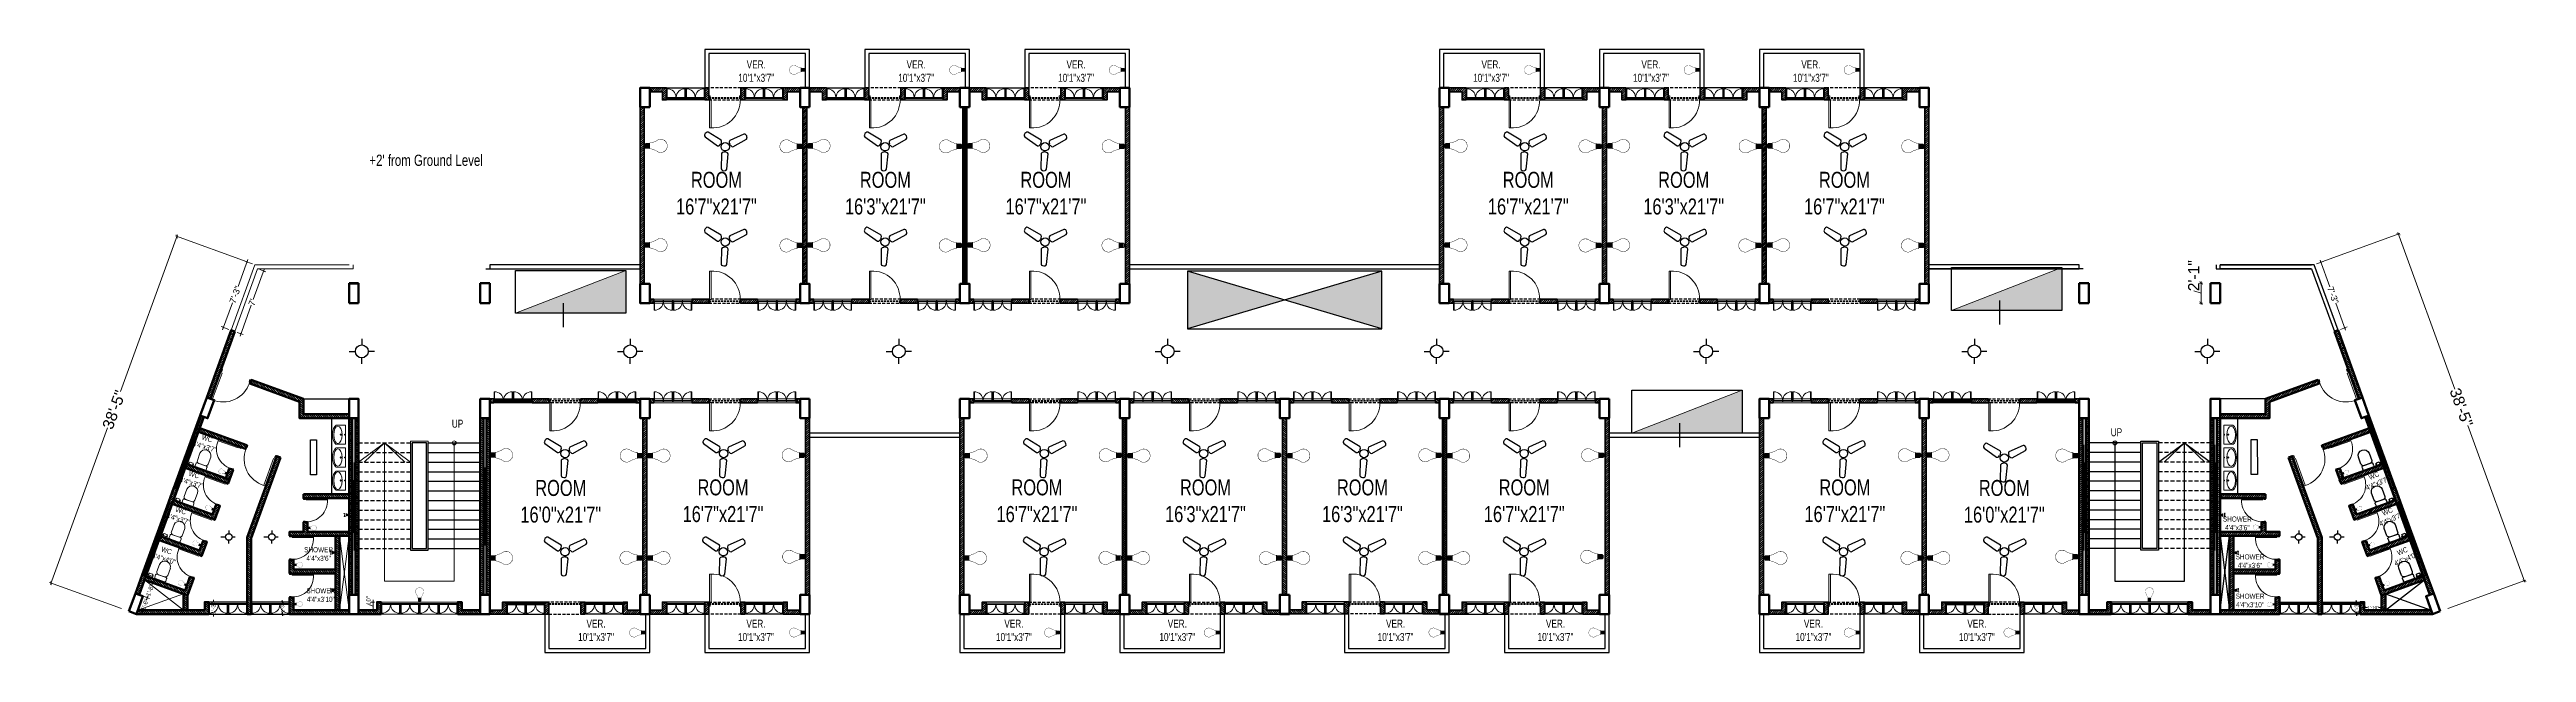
# Model space of a CAD drawing. Header units: inches. Extents: x -20263 to 10253, y -4567 to 3195.
# Drawn here: x 30 to 3128, y 13 to 767 of the extents above; entities that cross this region are included whole.
import ezdxf

# ---------------------------------------------------------------- set-up
doc = ezdxf.new("R2010")
doc.units = ezdxf.units.IN
doc.header["$MEASUREMENT"] = 0
doc.linetypes.add('ACAD_ISO02W100', pattern=[15, 12, -3])
doc.linetypes.add('DASHED2', pattern=[0.375, 0.25, -0.125])
for name, color, linetype, lineweight in [('A-TEXT', 7, 'Continuous', 5), ('ar-DOOR-WOOD', 44, 'Continuous', 0), ('column', 1, 'Continuous', 50), ('Dimension', 18, 'Continuous', 9), ("ele legend-8'", 53, 'Continuous', 25), ('illustr-TOILET FIXTURE', 171, 'Continuous', 0), ('Main Wall', 250, 'Continuous', 13), ('WALL_SEC_', 170, 'Continuous', 25), ('walll', 7, 'Continuous', 30), ('window', 160, 'Continuous', 9)]:
    doc.layers.add(name, color=color, linetype=linetype, lineweight=lineweight)
for name, color, linetype in [('BOX', 7, 'Continuous'), ('Electrical Installation', 50, 'Continuous'), ('liveline', 1, 'Continuous'), ('plug ins', 7, 'Continuous')]:
    doc.layers.add(name, color=color, linetype=linetype)
doc.layers.add('hatch brick', color=32, linetype='Continuous', lineweight=0, transparency=0.4)
doc.styles.add('SIMPLE', font='romantic.ttf')
doc.styles.get("Standard").update_dxf_attribs({"font": 'arial.ttf'})
doc.dimstyles.new('Architectural', dxfattribs={"dimtxt": 14, "dimasz": 4, "dimexe": 2, "dimexo": 10, "dimgap": 0.09, "dimtad": 0, "dimdec": 0, "dimzin": 0, "dimdsep": 46, "dimlunit": 4, "dimtxsty": 'Standard', "dimblk": 'ARCHTICK', "dimcen": 0.09, "dimdle": 2, "dimclrd": 256, "dimclre": 256, "dimclrt": 256, "dimadec": 0, "dimazin": 0, "dimtfac": 1, "dimtdec": 0, "dimtofl": 0, "dimtmove": 1, "dimatfit": 2, "dimfxl": 12, "dimtolj": 1, "dimtzin": 0, "dimlwd": -1, "dimlwe": -1, "dimarcsym": 0})
doc.dimstyles.new('Architectural small', dxfattribs={"dimtxt": 8, "dimasz": 2, "dimexe": 3, "dimexo": 3, "dimgap": 0.09, "dimtad": 0, "dimdec": 0, "dimzin": 0, "dimdsep": 46, "dimlunit": 4, "dimtxsty": 'Standard', "dimblk": 'ARCHTICK', "dimcen": 0.09, "dimdle": 3, "dimclrd": 6, "dimclre": 6, "dimclrt": 5, "dimadec": 0, "dimazin": 0, "dimtfac": 1, "dimtdec": 0, "dimtofl": 0, "dimtmove": 1, "dimatfit": 2, "dimfxl": 12, "dimtolj": 1, "dimtzin": 0, "dimlwd": 18, "dimlwe": 18, "dimarcsym": 0})
pattern_1 = [(45, (-53754.3553, -18626.6694), (-1.325825215, 1.325825215), [])]
pattern_2 = [(45, (-53823.3553, -18628.6694), (-1.325825215, 1.325825215), [])]
pattern_3 = [(45, (-53837.8553, -18628.6694), (-1.325825215, 1.325825215), [])]
pattern_4 = [(45, (-53822.144, -18628.6694), (-1.325825215, 1.325825215), [])]
pattern_5 = [(45, (-53828.3553, -18880.6694), (-1.325825215, 1.325825215), [])]
pattern_6 = [(45, (-53709.3553, -18626.6694), (-1.325825215, 1.325825215), [])]
pattern_7 = [(45, (-53819.8553, -18628.6694), (-1.325825215, 1.325825215), [])]
pattern_8 = [(45, (-53826.8553, -18628.6694), (-1.325825215, 1.325825215), [])]
pattern_9 = [(45, (-1497452.2167, -132512.9514), (-1.3258252147, 1.3258252147), [])]
pattern_10 = [(45, (-1497521.2167, -132514.9514), (-1.3258252147, 1.3258252147), [])]
pattern_11 = [(45, (-1497524.7167, -132514.9514), (-1.3258252147, 1.3258252147), [])]
pattern_12 = [(45, (-1497535.7167, -132514.9514), (-1.3258252147, 1.3258252147), [])]
pattern_13 = [(45, (-1497520.0054, -132514.9514), (-1.3258252147, 1.3258252147), [])]
pattern_14 = [(45, (-1497526.2167, -132766.9514), (-1.3258252147, 1.3258252147), [])]
pattern_15 = [(45, (-1497407.2167, -132512.9514), (-1.3258252147, 1.3258252147), [])]
pattern_16 = [(45, (-1497052.2167, -132512.9514), (-1.3258252147, 1.3258252147), [])]
pattern_17 = [(45, (-1497117.7167, -132514.9514), (-1.3258252147, 1.3258252147), [])]
pattern_18 = [(45, (-1497121.2167, -132514.9514), (-1.3258252147, 1.3258252147), [])]
pattern_19 = [(45, (-1497135.7167, -132514.9514), (-1.3258252147, 1.3258252147), [])]
pattern_20 = [(45, (-1497120.0054, -132514.9514), (-1.3258252147, 1.3258252147), [])]
pattern_21 = [(45, (-1497126.2167, -132766.9514), (-1.3258252147, 1.3258252147), [])]
pattern_22 = [(45, (-1497007.2167, -132512.9514), (-1.3258252147, 1.3258252147), [])]
pattern_23 = [(45, (-1496452.2167, -132512.9514), (-1.3258252147, 1.3258252147), [])]
pattern_24 = [(45, (-1496521.2167, -132514.9514), (-1.3258252147, 1.3258252147), [])]
pattern_25 = [(45, (-1496524.7167, -132514.9514), (-1.3258252147, 1.3258252147), [])]
pattern_26 = [(45, (-1496535.7167, -132514.9514), (-1.3258252147, 1.3258252147), [])]
pattern_27 = [(45, (-1496520.0054, -132514.9514), (-1.3258252147, 1.3258252147), [])]
pattern_28 = [(45, (-1496526.2167, -132766.9514), (-1.3258252147, 1.3258252147), [])]
pattern_29 = [(45, (-1496407.2167, -132512.9514), (-1.3258252147, 1.3258252147), [])]
pattern_30 = [(45, (-1496052.2167, -132512.9514), (-1.3258252147, 1.3258252147), [])]
pattern_31 = [(45, (-1496117.7167, -132514.9514), (-1.3258252147, 1.3258252147), [])]
pattern_32 = [(45, (-1496121.2167, -132514.9514), (-1.3258252147, 1.3258252147), [])]
pattern_33 = [(45, (-1496135.7167, -132514.9514), (-1.3258252147, 1.3258252147), [])]
pattern_34 = [(45, (-1496120.0054, -132514.9514), (-1.3258252147, 1.3258252147), [])]
pattern_35 = [(45, (-1496126.2167, -132766.9514), (-1.3258252147, 1.3258252147), [])]
pattern_36 = [(45, (-1496007.2167, -132512.9514), (-1.3258252147, 1.3258252147), [])]

msp = doc.modelspace()

# ---------------------------------------------------------------- texts
at = {"layer": 'A-TEXT', "attachment_point": 9, "style": 'SIMPLE'}
for s, insert, char_height, width in [('\\pxqc;{\\fSwis721 LtCn BT|b0|i0|c0|p34;VER.\\P10\'1"x3\'7"}', (950.797, 726.629), 10, 73.45933), ('\\pxqc;{\\fSwis721 LtCn BT|b0|i0|c0|p34;VER.\\P10\'1"x3\'7"}', (950.797, 726.629), 10, 73.45933), ('\\pxqc;{\\fSwis721 LtCn BT|b0|i0|c0|p34;VER.\\P10\'1"x3\'7"}', (1150.797, 726.629), 10, 73.45933), ('\\pxqc;{\\fSwis721 LtCn BT|b0|i0|c0|p34;VER.\\P10\'1"x3\'7"}', (1150.797, 726.629), 10, 73.45933), ('\\pxqc;{\\fSwis721 LtCn BT|b0|i0|c0|p34;VER.\\P10\'1"x3\'7"}', (1350.797, 726.629), 10, 73.45933), ('\\pxqc;{\\fSwis721 LtCn BT|b0|i0|c0|p34;VER.\\P10\'1"x3\'7"}', (1350.797, 726.629), 10, 73.45933), ('\\pxqc;{\\fSwis721 LtCn BT|b0|i0|c0|p34;VER.\\P10\'1"x3\'7"}', (1869.797, 726.629), 10, 73.45933), ('\\pxqc;{\\fSwis721 LtCn BT|b0|i0|c0|p34;VER.\\P10\'1"x3\'7"}', (1869.797, 726.629), 10, 73.45933), ('\\pxqc;{\\fSwis721 LtCn BT|b0|i0|c0|p34;VER.\\P10\'1"x3\'7"}', (2069.797, 726.629), 10, 73.45933), ('\\pxqc;{\\fSwis721 LtCn BT|b0|i0|c0|p34;VER.\\P10\'1"x3\'7"}', (2069.797, 726.629), 10, 73.45933), ('\\pxqc;{\\fSwis721 LtCn BT|b0|i0|c0|p34;VER.\\P10\'1"x3\'7"}', (2269.797, 726.629), 10, 73.45933), ('\\pxqc;{\\fSwis721 LtCn BT|b0|i0|c0|p34;VER.\\P10\'1"x3\'7"}', (2269.797, 726.629), 10, 73.45933), ("\\pxqc;{\\fSwis721 LtCn BT|b0|i0|c0|p34;+2' from Ground Level }", (574.62, 621.429), 14, 146.91866), ("\\pxqc;{\\fSwis721 LtCn BT|b0|i0|c0|p34;+2' from Ground Level }", (574.62, 621.429), 14, 146.91866), ('\\pxqc;{\\fSwis721 LtCn BT|b0|i0|c0|p34;ROOM\\P16\'7"x21\'7"}', (937.733, 560.558), 20, 146.91866), ('\\pxqc;{\\fSwis721 LtCn BT|b0|i0|c0|p34;ROOM\\P16\'7"x21\'7"}', (937.733, 560.558), 20, 146.91866), ('\\pxqc;{\\fSwis721 LtCn BT|b0|i0|c0|p34;ROOM\\P16\'3"x21\'7"}', (1149, 560.558), 20, 146.91866), ('\\pxqc;{\\fSwis721 LtCn BT|b0|i0|c0|p34;ROOM\\P16\'3"x21\'7"}', (1149, 560.558), 20, 146.91866), ('\\pxqc;{\\fSwis721 LtCn BT|b0|i0|c0|p34;ROOM\\P16\'7"x21\'7"}', (1349.834, 560.558), 20, 146.91866), ('\\pxqc;{\\fSwis721 LtCn BT|b0|i0|c0|p34;ROOM\\P16\'7"x21\'7"}', (1349.834, 560.558), 20, 146.91866), ('\\pxqc;{\\fSwis721 LtCn BT|b0|i0|c0|p34;ROOM\\P16\'7"x21\'7"}', (1953.087, 560.558), 20, 146.91866), ('\\pxqc;{\\fSwis721 LtCn BT|b0|i0|c0|p34;ROOM\\P16\'7"x21\'7"}', (1953.087, 560.558), 20, 146.91866), ('\\pxqc;{\\fSwis721 LtCn BT|b0|i0|c0|p34;ROOM\\P16\'3"x21\'7"}', (2147.468, 560.558), 20, 146.91866), ('\\pxqc;{\\fSwis721 LtCn BT|b0|i0|c0|p34;ROOM\\P16\'3"x21\'7"}', (2147.468, 560.558), 20, 146.91866), ('\\pxqc;{\\fSwis721 LtCn BT|b0|i0|c0|p34;ROOM\\P16\'7"x21\'7"}', (2348.488, 560.558), 20, 146.91866), ('\\pxqc;{\\fSwis721 LtCn BT|b0|i0|c0|p34;ROOM\\P16\'7"x21\'7"}', (2348.488, 560.558), 20, 146.91866), ('\\pxqc,t7;{\\fSwis721 LtCn BT|b0|i0|c0|p34;UP}', (573.98, 294.114), 10, 67.05491), ('\\pxqc,t7;{\\fSwis721 LtCn BT|b0|i0|c0|p34;UP}', (573.98, 294.114), 10, 67.05491), ('\\pxqc,t7;{\\fSwis721 LtCn BT|b0|i0|c0|p34;UP}', (2648.744, 283.421), 10, 67.05491), ('\\pxqc,t7;{\\fSwis721 LtCn BT|b0|i0|c0|p34;UP}', (2648.744, 283.421), 10, 67.05491), ('\\pxqc;{\\fSwis721 LtCn BT|b0|i0|c0|p34;ROOM\\P16\'0"x21\'7"}', (743.051, 175.305), 20, 146.91866), ('\\pxqc;{\\fSwis721 LtCn BT|b0|i0|c0|p34;ROOM\\P16\'0"x21\'7"}', (743.051, 175.305), 20, 146.91866), ('\\pxqc;{\\fSwis721 LtCn BT|b0|i0|c0|p34;ROOM\\P16\'7"x21\'7"}', (945.948, 176.018), 20, 146.91866), ('\\pxqc;{\\fSwis721 LtCn BT|b0|i0|c0|p34;ROOM\\P16\'7"x21\'7"}', (945.948, 176.018), 20, 146.91866), ('\\pxqc;{\\fSwis721 LtCn BT|b0|i0|c0|p34;ROOM\\P16\'7"x21\'7"}', (1338.579, 176.018), 20, 146.91866), ('\\pxqc;{\\fSwis721 LtCn BT|b0|i0|c0|p34;ROOM\\P16\'7"x21\'7"}', (1338.579, 176.018), 20, 146.91866), ('\\pxqc;{\\fSwis721 LtCn BT|b0|i0|c0|p34;ROOM\\P16\'3"x21\'7"}', (1549.348, 176.018), 20, 146.91866), ('\\pxqc;{\\fSwis721 LtCn BT|b0|i0|c0|p34;ROOM\\P16\'3"x21\'7"}', (1549.348, 176.018), 20, 146.91866), ('\\pxqc;{\\fSwis721 LtCn BT|b0|i0|c0|p34;ROOM\\P16\'3"x21\'7"}', (1745.664, 176.018), 20, 146.91866), ('\\pxqc;{\\fSwis721 LtCn BT|b0|i0|c0|p34;ROOM\\P16\'3"x21\'7"}', (1745.664, 176.018), 20, 146.91866), ('\\pxqc;{\\fSwis721 LtCn BT|b0|i0|c0|p34;ROOM\\P16\'7"x21\'7"}', (1948.002, 176.018), 20, 146.91866), ('\\pxqc;{\\fSwis721 LtCn BT|b0|i0|c0|p34;ROOM\\P16\'7"x21\'7"}', (1948.002, 176.018), 20, 146.91866), ('\\pxqc;{\\fSwis721 LtCn BT|b0|i0|c0|p34;ROOM\\P16\'7"x21\'7"}', (2349.034, 176.018), 20, 146.91866), ('\\pxqc;{\\fSwis721 LtCn BT|b0|i0|c0|p34;ROOM\\P16\'7"x21\'7"}', (2349.034, 176.018), 20, 146.91866), ('\\pxqc;{\\fSwis721 LtCn BT|b0|i0|c0|p34;ROOM\\P16\'0"x21\'7"}', (2548.471, 175.305), 20, 146.91866), ('\\pxqc;{\\fSwis721 LtCn BT|b0|i0|c0|p34;ROOM\\P16\'0"x21\'7"}', (2548.471, 175.305), 20, 146.91866), ('\\pxqc;{\\fSwis721 LtCn BT|b0|i0|c0|p34;VER.\\P10\'1"x3\'7"}', (750.402, 27.403), 10, 73.45933), ('\\pxqc;{\\fSwis721 LtCn BT|b0|i0|c0|p34;VER.\\P10\'1"x3\'7"}', (750.402, 27.403), 10, 73.45933), ('\\pxqc;{\\fSwis721 LtCn BT|b0|i0|c0|p34;VER.\\P10\'1"x3\'7"}', (950.402, 27.403), 10, 73.45933), ('\\pxqc;{\\fSwis721 LtCn BT|b0|i0|c0|p34;VER.\\P10\'1"x3\'7"}', (950.402, 27.403), 10, 73.45933), ('\\pxqc;{\\fSwis721 LtCn BT|b0|i0|c0|p34;VER.\\P10\'1"x3\'7"}', (1273.043, 27.403), 10, 73.45933), ('\\pxqc;{\\fSwis721 LtCn BT|b0|i0|c0|p34;VER.\\P10\'1"x3\'7"}', (1273.043, 27.403), 10, 73.45933), ('\\pxqc;{\\fSwis721 LtCn BT|b0|i0|c0|p34;VER.\\P10\'1"x3\'7"}', (1477.455, 27.403), 10, 73.45933), ('\\pxqc;{\\fSwis721 LtCn BT|b0|i0|c0|p34;VER.\\P10\'1"x3\'7"}', (1477.455, 27.403), 10, 73.45933), ('\\pxqc;{\\fSwis721 LtCn BT|b0|i0|c0|p34;VER.\\P10\'1"x3\'7"}', (1750.402, 27.465), 10, 73.45933), ('\\pxqc;{\\fSwis721 LtCn BT|b0|i0|c0|p34;VER.\\P10\'1"x3\'7"}', (1750.402, 27.465), 10, 73.45933), ('\\pxqc;{\\fSwis721 LtCn BT|b0|i0|c0|p34;VER.\\P10\'1"x3\'7"}', (1950.402, 27.465), 10, 73.45933), ('\\pxqc;{\\fSwis721 LtCn BT|b0|i0|c0|p34;VER.\\P10\'1"x3\'7"}', (1950.402, 27.465), 10, 73.45933), ('\\pxqc;{\\fSwis721 LtCn BT|b0|i0|c0|p34;VER.\\P10\'1"x3\'7"}', (2273.043, 27.403), 10, 73.45933), ('\\pxqc;{\\fSwis721 LtCn BT|b0|i0|c0|p34;VER.\\P10\'1"x3\'7"}', (2273.043, 27.403), 10, 73.45933), ('\\pxqc;{\\fSwis721 LtCn BT|b0|i0|c0|p34;VER.\\P10\'1"x3\'7"}', (2477.455, 27.403), 10, 73.45933), ('\\pxqc;{\\fSwis721 LtCn BT|b0|i0|c0|p34;VER.\\P10\'1"x3\'7"}', (2477.455, 27.403), 10, 73.45933)]:
    msp.add_mtext(s, dxfattribs=dict(at, insert=insert, char_height=char_height, width=width))
at = {"layer": 'A-TEXT', "char_height": 6.4, "width": 47.01397, "attachment_point": 9, "style": 'SIMPLE'}
for s, insert, rotation in [('\\pxqc;{\\fSwis721 LtCn BT|b0|i0|c0|p34;WC\\P4\'4"x3\'7"}', (245.659, 260.43), 342.845439), ('\\pxqc;{\\fSwis721 LtCn BT|b0|i0|c0|p34;WC\\P4\'4"x3\'7"}', (245.659, 260.43), 342.845439), ('\\pxqc;{\\fSwis721 LtCn BT|b0|i0|c0|p34;WC\\P4\'4"x3\'7"}', (229.273, 215.313), 342.845439), ('\\pxqc;{\\fSwis721 LtCn BT|b0|i0|c0|p34;WC\\P4\'4"x3\'7"}', (229.273, 215.313), 342.845439), ('\\pxqc;{\\fSwis721 LtCn BT|b0|i0|c0|p34;WC\\P4\'4"x3\'7"}', (2964.335, 230.943), 23.409484), ('\\pxqc;{\\fSwis721 LtCn BT|b0|i0|c0|p34;WC\\P4\'4"x3\'7"}', (2964.335, 230.943), 23.409484), ('\\pxqc;{\\fSwis721 LtCn BT|b0|i0|c0|p34;WC\\P4\'4"x3\'7"}', (212.889, 170.204), 342.845439), ('\\pxqc;{\\fSwis721 LtCn BT|b0|i0|c0|p34;WC\\P4\'4"x3\'7"}', (212.889, 170.204), 342.845439), ('\\pxqc;{\\fSwis721 LtCn BT|b0|i0|c0|p34;WC\\P4\'4"x3\'7"}', (2981.224, 186.02), 23.409484), ('\\pxqc;{\\fSwis721 LtCn BT|b0|i0|c0|p34;WC\\P4\'4"x3\'7"}', (2981.224, 186.02), 23.409484), ('\\pxqc;{\\fSwis721 LtCn BT|b0|i0|c0|p34;SHOWER\\P4\'4"x3\'6"}', (2789.895, 166.029), 359.845439), ('\\pxqc;{\\fSwis721 LtCn BT|b0|i0|c0|p34;SHOWER\\P4\'4"x3\'6"}', (2789.895, 166.029), 359.845439), ('\\pxqc;{\\fSwis721 LtCn BT|b0|i0|c0|p34;WC\\P4\'4"x4\'0"}', (194.796, 120.387), 342.845439), ('\\pxqc;{\\fSwis721 LtCn BT|b0|i0|c0|p34;WC\\P4\'4"x4\'0"}', (194.796, 120.387), 342.845439), ('\\pxqc;{\\fSwis721 LtCn BT|b0|i0|c0|p34;SHOWER\\P4\'4"x3\'6"}', (390.175, 127.652), 359.845439), ('\\pxqc;{\\fSwis721 LtCn BT|b0|i0|c0|p34;SHOWER\\P4\'4"x3\'6"}', (390.175, 127.652), 359.845439), ('\\pxqc;{\\fSwis721 LtCn BT|b0|i0|c0|p34;SHOWER\\P4\'4"x3\'6"}', (2805.832, 118.741), 359.845439), ('\\pxqc;{\\fSwis721 LtCn BT|b0|i0|c0|p34;SHOWER\\P4\'4"x3\'6"}', (2805.832, 118.741), 359.845439), ('\\pxqc;{\\fSwis721 LtCn BT|b0|i0|c0|p34;WC\\P4\'4"x4\'0"}', (2999.874, 136.41), 23.409484), ('\\pxqc;{\\fSwis721 LtCn BT|b0|i0|c0|p34;WC\\P4\'4"x4\'0"}', (2999.874, 136.41), 23.409484), ('\\pxqc;{\\fSwis721 LtCn BT|b0|i0|c0|p34;SHOWER\\P4\'4"x3\'10"}', (392.943, 76.341), 359.845439), ('\\pxqc;{\\fSwis721 LtCn BT|b0|i0|c0|p34;SHOWER\\P4\'4"x3\'10"}', (392.943, 76.341), 359.845439), ('\\pxqc;{\\fSwis721 LtCn BT|b0|i0|c0|p34;SHOWER\\P4\'4"x3\'10"}', (2805.832, 69.564), 359.845439), ('\\pxqc;{\\fSwis721 LtCn BT|b0|i0|c0|p34;SHOWER\\P4\'4"x3\'10"}', (2805.832, 69.564), 359.845439)]:
    msp.add_mtext(s, dxfattribs=dict(at, insert=insert, rotation=rotation))

# ---------------------------------------------------------------- blocks, each defined once
blk = doc.blocks.new('_ArchTick')
at = {"color": 0, "linetype": 'ByBlock', "const_width": 0.15}
blk.add_lwpolyline([(-0.5, -0.5), (0.5, 0.5)], dxfattribs=at)
blk = doc.blocks.new('*D41')
at = {"layer": 'Defpoints', "color": 0, "transparency": 16777216}
for p in [(286.9, 498.1), (32.1, 100), (129.5, 64.7)]:
    blk.add_point(p, dxfattribs=at)
at = {"layer": 'Dimension', "transparency": 16777216}
for p, q in [((190.2, 535.3), (119, 339.4)), ((277.5, 501.5), (187.6, 534.1)), ((31.4, 98.2), (102.5, 294.1)), ((120.1, 68.1), (30.2, 100.7))]:
    blk.add_line(p, q, dxfattribs=at)
at = {"layer": 'Dimension', "transparency": 16777216, "xscale": 4, "yscale": 4, "zscale": 4}
for p, rotation in [((189.5, 533.4), 70.0371155130217), ((32.1, 100), 250.0371155130217)]:
    blk.add_blockref('_ArchTick', p, dxfattribs=dict(at, rotation=rotation))
at = {"layer": 'Dimension', "transparency": 16777216, "insert": (110.8, 316.7), "char_height": 14, "attachment_point": 5, "rotation": 70.0371}
blk.add_mtext('\\A1;38\'-5"', dxfattribs=at)
blk = doc.blocks.new('*D42')
at = {"layer": 'Defpoints', "color": 0, "transparency": 16777216}
for p in [(2862.7, 498.1), (3125.4, 102.9), (3020.1, 64.7)]:
    blk.add_point(p, dxfattribs=at)
at = {"layer": 'Dimension', "transparency": 16777216}
for p, q in [((2872.1, 501.5), (2969.8, 537)), ((2967.2, 538.2), (3038.4, 342.3)), ((3126, 101), (3054.9, 296.9)), ((3029.5, 68.1), (3127.2, 103.6))]:
    blk.add_line(p, q, dxfattribs=at)
at = {"layer": 'Dimension', "transparency": 16777216, "xscale": 4, "yscale": 4, "zscale": 4}
for p, rotation in [((2967.9, 536.3), 109.9628844869784), ((3125.4, 102.9), 289.9628844869783)]:
    blk.add_blockref('_ArchTick', p, dxfattribs=dict(at, rotation=rotation))
at = {"layer": 'Dimension', "transparency": 16777216, "insert": (3046.6, 319.6), "char_height": 14, "attachment_point": 5, "rotation": 289.9629}
blk.add_mtext('\\A1;38\'-5"', dxfattribs=at)
blk = doc.blocks.new('*D43')
at = {"layer": 'Defpoints', "color": 0, "transparency": 16777216}
for p in [(290.4, 493.1), (298, 490.3), (261.8, 414.4)]:
    blk.add_point(p, dxfattribs=at)
at = {"layer": 'Dimension', "color": 6, "lineweight": 18, "transparency": 16777216}
for p, q in [((299, 493.1), (285, 454.5)), ((293.2, 492), (300.8, 489.3)), ((268.4, 408.8), (282.5, 447.5)), ((264.7, 413.4), (272.3, 410.6))]:
    blk.add_line(p, q, dxfattribs=at)
at = {"layer": 'Dimension', "color": 6, "lineweight": 18, "transparency": 16777216, "xscale": 2, "yscale": 2, "zscale": 2}
for p, rotation in [((298, 490.3), 70.03895655917337), ((269.5, 411.6), 250.0389565591734)]:
    blk.add_blockref('_ArchTick', p, dxfattribs=dict(at, rotation=rotation))
at = {"layer": 'Dimension', "color": 5, "transparency": 16777216, "insert": (283.7, 451), "char_height": 8, "attachment_point": 5, "rotation": 70.039}
blk.add_mtext("\\A1;7'", dxfattribs=at)
blk = doc.blocks.new('*D44')
at = {"layer": 'Defpoints', "color": 0, "transparency": 16777216}
for p in [(2862.7, 498.1), (2892.5, 416.1), (2900.9, 419.2)]:
    blk.add_point(p, dxfattribs=at)
at = {"layer": 'Dimension', "color": 6, "lineweight": 18, "transparency": 16777216}
for p, q in [((2865.5, 499.1), (2873.9, 502.1)), ((2870.1, 503.9), (2882.3, 470.2)), ((2901.9, 416.4), (2889.6, 450.1)), ((2895.3, 417.1), (2903.7, 420.2))]:
    blk.add_line(p, q, dxfattribs=at)
at = {"layer": 'Dimension', "color": 6, "lineweight": 18, "transparency": 16777216, "xscale": 2, "yscale": 2, "zscale": 2}
for p, rotation in [((2871.1, 501.1), 109.9610434408243), ((2900.9, 419.2), 289.9610434408243)]:
    blk.add_blockref('_ArchTick', p, dxfattribs=dict(at, rotation=rotation))
at = {"layer": 'Dimension', "color": 5, "transparency": 16777216, "insert": (2886, 460.1), "char_height": 8, "attachment_point": 5, "rotation": 289.961}
blk.add_mtext('\\A1;7\'-3"', dxfattribs=at)
blk = doc.blocks.new('*D45')
at = {"layer": 'Defpoints', "color": 0, "transparency": 16777216}
for p in [(286.9, 498.1), (247.6, 419.6), (257.2, 416.1)]:
    blk.add_point(p, dxfattribs=at)
at = {"layer": 'Dimension', "color": 6, "lineweight": 18, "transparency": 16777216}
for p, q in [((278.3, 504.4), (266.1, 470.6)), ((284.1, 499.1), (274.5, 502.6)), ((246.6, 416.8), (258.8, 450.5)), ((254.3, 417.1), (244.8, 420.6))]:
    blk.add_line(p, q, dxfattribs=at)
at = {"layer": 'Dimension', "color": 6, "lineweight": 18, "transparency": 16777216, "xscale": 2, "yscale": 2, "zscale": 2}
for p, rotation in [((277.3, 501.5), 70.0587109803053), ((247.6, 419.6), 250.0587109803053)]:
    blk.add_blockref('_ArchTick', p, dxfattribs=dict(at, rotation=rotation))
at = {"layer": 'Dimension', "color": 5, "transparency": 16777216, "insert": (262.4, 460.6), "char_height": 8, "attachment_point": 5, "rotation": 70.0587}
blk.add_mtext('\\A1;7\'-3"', dxfattribs=at)
blk = doc.blocks.new('*D46')
at = {"layer": 'Defpoints', "color": 0, "transparency": 16777216}
for p in [(435, 66.2), (439.8, 76.2), (439.8, 66.2)]:
    blk.add_point(p, dxfattribs=at)
at = {"layer": 'Dimension', "color": 6, "lineweight": 18, "transparency": 16777216}
for p, q in [((429.2, 73), (429.2, 73.2)), ((435, 71.2), (429.2, 73)), ((436.8, 76.2), (432, 76.2)), ((436.8, 66.2), (432, 66.2)), ((435, 79.2), (435, 63.2))]:
    blk.add_line(p, q, dxfattribs=at)
for p, rotation in [((435, 76.2), 90), ((435, 66.2), 270)]:
    blk.add_blockref('_ArchTick', p, dxfattribs=dict(at, rotation=rotation))
at = {"layer": 'Dimension', "color": 5, "transparency": 16777216, "insert": (429.2, 78.2), "char_height": 8, "attachment_point": 5, "rotation": 90}
blk.add_mtext('\\A1;{\\H0.66667x;10"}', dxfattribs=at)
blk = doc.blocks.new('*D47')
at = {"layer": 'Defpoints', "color": 0, "transparency": 16777216}
for p in [(140.7, 66.2), (147, 83.6), (152.4, 81.6)]:
    blk.add_point(p, dxfattribs=at)
at = {"layer": 'Dimension', "color": 6, "lineweight": 18, "transparency": 16777216}
for p, q in [((143.5, 65.2), (148.9, 63.3)), ((145.1, 61.5), (146.9, 66.4)), ((149.8, 82.6), (155.2, 80.6)), ((153.4, 84.4), (151.6, 79.5))]:
    blk.add_line(p, q, dxfattribs=at)
at = {"layer": 'Dimension', "color": 6, "lineweight": 18, "transparency": 16777216, "xscale": 2, "yscale": 2, "zscale": 2}
for p, rotation in [((146.1, 64.3), 250.0389565590959), ((152.4, 81.6), 70.03895655909592)]:
    blk.add_blockref('_ArchTick', p, dxfattribs=dict(at, rotation=rotation))
at = {"layer": 'Dimension', "color": 5, "transparency": 16777216, "insert": (149.3, 72.9), "char_height": 8, "attachment_point": 5, "rotation": 70.039}
blk.add_mtext('\\A1;{\\H0.66667x;1\'-6"}', dxfattribs=at)
blk = doc.blocks.new('*D48')
at = {"layer": 'Defpoints', "color": 0, "transparency": 16777216}
for p in [(149.1, 104), (159.2, 100.3), (142.3, 85.3)]:
    blk.add_point(p, dxfattribs=at)
at = {"layer": 'Dimension', "color": 6, "lineweight": 18, "transparency": 16777216}
for p, q in [((151.9, 102.9), (162, 99.2)), ((160.2, 103.1), (158.2, 97.4)), ((145.1, 84.3), (155.2, 80.6)), ((151.4, 78.8), (153.4, 84.4))]:
    blk.add_line(p, q, dxfattribs=at)
at = {"layer": 'Dimension', "color": 6, "lineweight": 18, "transparency": 16777216, "xscale": 2, "yscale": 2, "zscale": 2}
for p, rotation in [((159.2, 100.3), 70.00234317512712), ((152.4, 81.6), 250.0023431751271)]:
    blk.add_blockref('_ArchTick', p, dxfattribs=dict(at, rotation=rotation))
at = {"layer": 'Dimension', "color": 5, "transparency": 16777216, "insert": (155.8, 90.9), "char_height": 8, "attachment_point": 5, "rotation": 70.0023}
blk.add_mtext('\\A1;{\\H0.66667x;1\'-8"}', dxfattribs=at)
blk = doc.blocks.new('DOOR_45')
at = {"layer": 'ar-DOOR-WOOD'}
for p, q in [((-11008.7, 15426.4), (-11008.7, 15424.4)), ((-10968.7, 15426.4), (-11008.7, 15426.4)), ((-11008.7, 15424.4), (-10968.7, 15424.4)), ((-10968.7, 15427.4), (-10963.7, 15427.4)), ((-10968.7, 15427.4), (-10968.7, 15426.4)), ((-10968.7, 15424.4), (-10968.7, 15426.4)), ((-10968.7, 15426.4), (-10966.7, 15426.4)), ((-10966.7, 15426.4), (-10966.7, 15425.4)), ((-10966.7, 15425.4), (-10963.7, 15425.4)), ((-10963.7, 15427.4), (-10963.7, 15425.4)), ((-10968.7, 15382.4), (-10968.7, 15383.4)), ((-10968.7, 15383.4), (-10966.7, 15383.4)), ((-10968.7, 15382.4), (-10963.7, 15382.4)), ((-10966.7, 15384.4), (-10963.7, 15384.4)), ((-10966.7, 15383.4), (-10966.7, 15384.4)), ((-10963.7, 15382.4), (-10963.7, 15384.4))]:
    blk.add_line(p, q, dxfattribs=at)
for points in [[(-10968.7, 15426.4), (-11008.7, 15426.4), (-11008.7, 15424.4), (-10968.7, 15424.4)], [(-10963.7, 15427.4), (-10968.7, 15427.4), (-10968.7, 15426.4), (-10966.7, 15426.4), (-10966.7, 15425.4), (-10963.7, 15425.4)], [(-10968.7, 15383.4), (-10968.7, 15382.4), (-10963.7, 15382.4), (-10963.7, 15384.4), (-10966.7, 15384.4), (-10966.7, 15383.4)]]:
    blk.add_lwpolyline(points, close=True, dxfattribs=at)
blk.add_arc((-10969.9, 15422.3), 38.9, 176.9083, 271.677, dxfattribs=at)
blk = doc.blocks.new('DOOR_40')
at = {"layer": 'ar-DOOR-WOOD'}
for p, q in [((-11029, 15421), (-11064, 15421)), ((-11064, 15421), (-11064, 15419)), ((-11064, 15419), (-11029, 15419)), ((-11029, 15422), (-11024, 15422)), ((-11029, 15422), (-11029, 15421)), ((-11029, 15419), (-11029, 15421)), ((-11029, 15421), (-11027, 15421)), ((-11027, 15421), (-11027, 15420)), ((-11027, 15420), (-11024, 15420)), ((-11024, 15422), (-11024, 15420)), ((-11029, 15383), (-11027, 15383)), ((-11029, 15382), (-11029, 15383)), ((-11029, 15382), (-11024, 15382)), ((-11027, 15383), (-11027, 15384)), ((-11027, 15384), (-11024, 15384)), ((-11024, 15382), (-11024, 15384))]:
    blk.add_line(p, q, dxfattribs=at)
blk.add_arc((-11029, 15418), 34.8, 178.03, 270.3561, dxfattribs=at)
blk = doc.blocks.new('room 1')
h = blk.add_hatch()
h.set_pattern_fill('ANSI31', color=256, scale=15)
h.paths.add_polyline_path([(1498318, 133229), (1498318, 133219), (1498323, 133219), (1498323, 133234), (1498302, 133234), (1498302, 133229), (1498302, 133229)])
h = blk.add_hatch()
h.set_pattern_fill('ANSI31', color=256, scale=15)
h.paths.add_polyline_path([(1498474, 133229), (1498474, 133219), (1498469, 133219), (1498469, 133234), (1498490, 133234), (1498490, 133229), (1498490, 133229)])
at = {"layer": 'hatch brick'}
h = blk.add_hatch(dxfattribs=at)
h.set_pattern_fill('ANSI31', color=256, scale=15)
h.paths.add_polyline_path([(1498298.5, 132989), (1498293.5, 132989), (1498293.5, 133210), (1498298.5, 133210)])
h = blk.add_hatch(dxfattribs=at)
h.set_pattern_fill('ANSI31', color=256, scale=15)
h.set_pattern_definition([(45, (69, 2), (-1.3258252147, 1.3258252147), [])])
h.paths.add_polyline_path([(1498376, 133234), (1498376, 133219), (1498376, 133219), (1498371, 133219), (1498371, 133234)])
h = blk.add_hatch(dxfattribs=at)
h.set_pattern_fill('ANSI31', color=256, scale=15)
h.set_pattern_definition([(45, (114, 2), (-1.3258252147, 1.3258252147), [])])
h.paths.add_polyline_path([(1498421, 133234), (1498421, 133219), (1498421, 133219), (1498416, 133219), (1498416, 133234)])
h = blk.add_hatch(dxfattribs=at)
h.set_pattern_fill('ANSI31', color=256, scale=15)
h.paths.add_polyline_path([(1498493.5, 132989), (1498498.5, 132989), (1498498.5, 133210), (1498493.5, 133210)])
h = blk.add_hatch(dxfattribs=at)
h.set_pattern_fill('ANSI31', color=256, scale=15)
h.set_pattern_definition([(45, (-14.5, 0), (-1.3258252147, 1.3258252147), [])])
h.paths.add_polyline_path([(1498302, 132970), (1498307, 132970), (1498307, 132965), (1498302, 132965)])
h = blk.add_hatch(dxfattribs=at)
h.set_pattern_fill('ANSI31', color=256, scale=15)
h.set_pattern_definition([(45, (-5, -252), (-1.3258252147, 1.3258252147), [])])
h.paths.add_polyline_path([(1498376, 132970), (1498355, 132970), (1498355, 132965), (1498376, 132965)])
h = blk.add_hatch(dxfattribs=at)
h.set_pattern_fill('ANSI31', color=256, scale=15)
h.set_pattern_definition([(45, (1.2113, 4e-09), (-1.3258252147, 1.3258252147), [])])
h.paths.add_polyline_path([(1498437, 132970), (1498416, 132970), (1498416, 132965), (1498437, 132965)])
h = blk.add_hatch(dxfattribs=at)
h.set_pattern_fill('ANSI31', color=256, scale=15)
h.paths.add_polyline_path([(1498490, 132970), (1498485, 132970), (1498485, 132965), (1498490, 132965)])
for points in [[(1498323, 133234), (1498371, 133234), (1498371, 133219), (1498323, 133219)], [(1498469, 133234), (1498421, 133234), (1498421, 133219), (1498469, 133219)]]:
    blk.add_lwpolyline(points, close=True)
at = {"linetype": 'DASHED2', "ltscale": 15}
for points in [[(1498376, 133219), (1498416, 133219), (1498416, 133234), (1498376, 133234)], [(1498376, 132965), (1498416, 132965), (1498416, 132970), (1498376, 132970)]]:
    blk.add_lwpolyline(points, close=True, dxfattribs=at)
at = {"layer": 'Main Wall', "color": 1, "lineweight": 50}
for points in [[(1498302, 133210), (1498290, 133210), (1498290, 133234), (1498302, 133234), (1498302, 133210)], [(1498502, 133210), (1498490, 133210), (1498490, 133234), (1498502, 133234), (1498502, 133210)], [(1498302, 132965), (1498290, 132965), (1498290, 132989), (1498302, 132989), (1498302, 132965)], [(1498502, 132965), (1498490, 132965), (1498490, 132989), (1498502, 132989), (1498502, 132965)]]:
    blk.add_lwpolyline(points, dxfattribs=at)
at = {"layer": 'Main Wall', "lineweight": 35}
for points in [[(1498298.5, 132989), (1498293.5, 132989), (1498293.5, 133210), (1498298.5, 133210)], [(1498376, 133234), (1498376, 133219), (1498376, 133219), (1498376, 133219), (1498371, 133219), (1498371, 133234)], [(1498421, 133234), (1498421, 133219), (1498421, 133219), (1498421, 133219), (1498416, 133219), (1498416, 133234)], [(1498493.5, 132989), (1498498.5, 132989), (1498498.5, 133210), (1498493.5, 133210)], [(1498302, 132970), (1498307, 132970), (1498307, 132965), (1498302, 132965)], [(1498437, 132970), (1498416, 132970), (1498416, 132965), (1498437, 132965)], [(1498490, 132970), (1498485, 132970), (1498485, 132965), (1498490, 132965)]]:
    blk.add_lwpolyline(points, close=True, dxfattribs=at)
for points in [[(1498318, 133229), (1498318, 133219), (1498323, 133219), (1498323, 133234), (1498302, 133234), (1498302, 133229), (1498302, 133229), (1498302, 133229), (1498318, 133229)], [(1498474, 133229), (1498474, 133219), (1498469, 133219), (1498469, 133234), (1498490, 133234), (1498490, 133229), (1498490, 133229), (1498490, 133229), (1498474, 133229)], [(1498376, 132970), (1498376, 132970), (1498355, 132970), (1498355, 132965), (1498376, 132965), (1498376, 132970)]]:
    blk.add_lwpolyline(points, dxfattribs=at)
at = {"layer": 'Main Wall', "color": 150}
for points in [[(1498371, 133221), (1498323.6, 133221), (1498323.6, 133222), (1498371, 133222)], [(1498371, 133221), (1498323.6, 133221), (1498323.6, 133221.5), (1498371, 133221.5)], [(1498421, 133221), (1498468.4, 133221), (1498468.4, 133222), (1498421, 133222)], [(1498421, 133221), (1498468.4, 133221), (1498468.4, 133221.5), (1498421, 133221.5)], [(1498307, 132968), (1498354.4, 132968), (1498354.4, 132967), (1498307, 132967)], [(1498307, 132968), (1498354.4, 132968), (1498354.4, 132967.5), (1498307, 132967.5)], [(1498437.6, 132968), (1498484.4, 132968), (1498484.4, 132967), (1498437.6, 132967)], [(1498437.6, 132968), (1498484.4, 132968), (1498484.4, 132967.5), (1498437.6, 132967.5)]]:
    blk.add_lwpolyline(points, close=True, dxfattribs=at)
at = {"layer": 'Main Wall', "color": 150, "linetype": 'DASHED2', "ltscale": 10}
for points in [[(1498376, 133222), (1498416, 133222), (1498416, 133221), (1498376, 133221)], [(1498376, 133222), (1498416, 133222), (1498416, 133221.5), (1498376, 133221.5)], [(1498376, 132968), (1498416, 132968), (1498416, 132967), (1498376, 132967)], [(1498376, 132968), (1498416, 132968), (1498416, 132967.5), (1498376, 132967.5)]]:
    blk.add_lwpolyline(points, close=True, dxfattribs=at)
at = {"layer": 'Main Wall'}
for points in [[(1498307, 132965), (1498355, 132965), (1498355, 132970), (1498307, 132970)], [(1498437, 132965), (1498485, 132965), (1498485, 132970), (1498437, 132970)]]:
    blk.add_lwpolyline(points, close=True, dxfattribs=at)
at = {"layer": 'Main Wall', "extrusion": (0, 0, -1)}
for name, p, xscale, yscale, zscale, rotation in [('DOOR_40', (-1502949.7, 129913.8), 0.2999999999999545, 0.2999999999999545, -0.2999999999999545, 270), ('DOOR_40', (-1502973.7, 129913.8), 0.2999999999999545, 0.2999999999999545, -0.2999999999999545, 270), ('DOOR_45', (-1512089.3, 142969.6), -0.8888888888889142, 0.8888888888889142, -0.8888888888889142, 270), ('DOOR_40', (-1493818.3, 129913.8), -0.2999999999999545, 0.2999999999999545, -0.2999999999999545, 90), ('DOOR_40', (-1493842.3, 129913.8), -0.2999999999999545, 0.2999999999999545, -0.2999999999999545, 90), ('DOOR_45', (-1512089.3, 123219.5), 0.8888888888889142, 0.8888888888889142, -0.8888888888889142, 270), ('DOOR_40', (-1493704.3, 136275.3), 0.2999999999999545, 0.2999999999999545, -0.2999999999999545, 90), ('DOOR_40', (-1493728.3, 136275.3), 0.2999999999999545, 0.2999999999999545, -0.2999999999999545, 90), ('DOOR_40', (-1493834.3, 136275.3), 0.2999999999999545, 0.2999999999999545, -0.2999999999999545, 90), ('DOOR_40', (-1493858.3, 136275.3), 0.2999999999999545, 0.2999999999999545, -0.2999999999999545, 90)]:
    blk.add_blockref(name, p, dxfattribs=dict(at, xscale=xscale, yscale=yscale, zscale=zscale, rotation=rotation))
at = {"layer": 'Main Wall'}
for p, xscale, yscale, zscale, rotation in [((1493720.3, 129913.8), 0.2999999999999545, 0.2999999999999545, 0.2999999999999545, 270), ((1493744.3, 129913.8), 0.2999999999999545, 0.2999999999999545, 0.2999999999999545, 270), ((1503047.7, 129913.8), -0.2999999999999545, 0.2999999999999545, 0.2999999999999546, 90), ((1503071.7, 129913.8), -0.2999999999999545, 0.2999999999999545, 0.2999999999999546, 90), ((1502933.7, 136275.3), 0.2999999999999546, 0.2999999999999546, 0.2999999999999546, 90), ((1502957.7, 136275.3), 0.2999999999999546, 0.2999999999999546, 0.2999999999999546, 90), ((1503063.7, 136275.3), 0.2999999999999546, 0.2999999999999546, 0.2999999999999546, 90), ((1503087.7, 136275.3), 0.2999999999999546, 0.2999999999999546, 0.2999999999999546, 90)]:
    blk.add_blockref('DOOR_40', p, dxfattribs=dict(at, xscale=xscale, yscale=yscale, zscale=zscale, rotation=rotation))
blk = doc.blocks.new('T-FIX-027')
at = {"layer": 'illustr-TOILET FIXTURE'}
for p, q in [((-11843.8, 14568.9), (-11843.8, 14557.4)), ((-11843.8, 14568.9), (-11843.8, 14557.4)), ((-11843.8, 14568.9), (-11819.8, 14568.9)), ((-11843.8, 14568.9), (-11819.8, 14568.9)), ((-11819.8, 14568.9), (-11819.8, 14557.4)), ((-11819.8, 14568.9), (-11819.8, 14557.4))]:
    blk.add_line(p, q, dxfattribs=at)
for centre, radius in [((-11831.9, 14563.3), 0.762), ((-11831.9, 14563.3), 0.762), ((-11831.9, 14568.3), 0.508), ((-11831.9, 14568.3), 0.508)]:
    blk.add_circle(centre, radius, dxfattribs=at)
blk.add_ellipse((-11831.8, 14559.6), major_axis=(-10.9, 0), ratio=0.480383, dxfattribs=at)
blk.add_ellipse((-11831.8, 14559.6), major_axis=(-10.9, 0), ratio=0.480383, dxfattribs=at)
blk.add_ellipse((-11831.8, 14558.9), major_axis=(-12.4, 0), ratio=0.48498, start_param=6.528919, end_param=9.179045, dxfattribs=at)
blk.add_ellipse((-11831.8, 14558.9), major_axis=(-12.4, 0), ratio=0.48498, start_param=6.528919, end_param=9.179045, dxfattribs=at)
blk = doc.blocks.new('stair final')
for points in [[(82, 124), (82, -90), (-70, -90), (-70, 124)], [(-37.5, 124), (-37.5, -49), (49.5, -49), (49.5, 122.8)], [(17, 100), (49.5, 124), (82, 100)], [(24.2, 100), (49.5, 124)], [(49.5, 124), (75, 100)], [(82, -8), (82, -90)]]:
    blk.add_lwpolyline(points)
blk.add_lwpolyline([(-5, 126), (17, 126), (17, -10), (-5, -10)], close=True)
blk.add_circle((-37.5, 124), 2.49)
at = {"layer": 'BOX', "ltscale": 2000}
for p, q in [((-5, 124), (-70, 124)), ((-5, 112), (-70, 112)), ((-5, 100), (-70, 100)), ((-5, 88), (-70, 88)), ((-5, 76), (-70, 76)), ((-5, 64), (-70, 64)), ((-5, 52), (-70, 52)), ((-5, 40), (-70, 40)), ((-5, 28), (-70, 28)), ((-5, 16), (-70, 16)), ((-5, 4), (-70, 4)), ((-5, -8), (-70, -8)), ((0, -8), (-3, -8)), ((15, -8), (12, -8))]:
    blk.add_line(p, q, dxfattribs=at)
at = {"layer": 'BOX', "linetype": 'DASHED2', "ltscale": 20}
for p, q in [((82, 124), (17, 124)), ((82, 112), (17, 112)), ((82, 100), (17, 100)), ((82, 88), (17, 88)), ((82, 76), (17, 76)), ((82, 64), (17, 64)), ((82, 52), (17, 52)), ((82, 40), (17, 40)), ((82, 28), (17, 28)), ((82, 16), (17, 16)), ((82, 4), (17, 4)), ((82, -8), (17, -8))]:
    blk.add_line(p, q, dxfattribs=at)
at = {"layer": 'BOX', "ltscale": 2000}
for points in [[(17, 124), (17, -10), (-5, -10), (-5, 124)], [(-3, 124), (15, 124)]]:
    blk.add_lwpolyline(points, dxfattribs=at)
blk.add_lwpolyline([(15, 124), (15, -8), (-3, -8), (-3, 124)], close=True, dxfattribs=at)
blk = doc.blocks.new('wc')
at = {"linetype": 'Continuous'}
for p, q in [((17795, 10409.4), (17795, 10412.4)), ((17796.2, 10413.9), (17808.3, 10413.9)), ((17809.6, 10412.4), (17809.6, 10409.4)), ((17795.1, 10404.9), (17795.1, 10395.3)), ((17808.2, 10407.9), (17796.2, 10407.9)), ((17806.4, 10407.9), (17798.8, 10407.9)), ((17802.3, 10388.8), (17802.3, 10388.8)), ((17809.4, 10395.3), (17809.4, 10404.9))]:
    blk.add_line(p, q, dxfattribs=at)
for centre, radius, start, end in [((17796.2, 10412.7), 1.22, 92.839, 193.0763), ((17796.2, 10409.1), 1.22, 166.9235, 267.161), ((17808.2, 10409.2), 1.35, 271.2066, 6.2687), ((17808.3, 10412.6), 1.29, 350.3937, 88.0376), ((17798.7, 10404.3), 3.61, 88.6213, 170.3077), ((17802.2, 10395.9), 7.08, 184.6705, 270.7333), ((17802.4, 10395.9), 7.08, 269.2667, 355.3295), ((17806.4, 10404.9), 3, 0, 90)]:
    blk.add_arc(centre, radius, start, end, dxfattribs=at)
blk = doc.blocks.new('nap')
at = {"linetype": 'Continuous'}
for p, q in [((17810.9, 10411), (17810.9, 10413.6)), ((17810.9, 10413.6), (17817, 10413.6)), ((17811.7, 10411), (17810.9, 10411)), ((17811.7, 10410.2), (17811.7, 10411.9)), ((17812.2, 10412.4), (17815.8, 10412.4)), ((17815.8, 10409.7), (17812.2, 10409.7)), ((17816.3, 10411.9), (17816.3, 10410.2)), ((17817, 10411), (17816.3, 10411)), ((17817, 10413.6), (17817, 10411))]:
    blk.add_line(p, q, dxfattribs=at)
for centre, start, end in [((17812.2, 10411.9), 90, 180), ((17812.2, 10410.2), 180, 270), ((17815.8, 10411.9), 0, 90), ((17815.8, 10410.2), 270, 0)]:
    blk.add_arc(centre, 0.5, start, end, dxfattribs=at)
blk = doc.blocks.new('toilet stair block final')
h = blk.add_hatch()
h.set_pattern_fill('ANSI31', color=256, scale=15)
h.set_pattern_definition([(45, (1.7069, -4.6996), (-1.325825, 1.325825), [])])
h.paths.add_polyline_path([(145.1, -46.6), (150.1, -44.7), (150.1, -64.8), (145.1, -64.8)])
at = {"layer": 'hatch brick'}
h = blk.add_hatch(dxfattribs=at)
h.set_pattern_fill('ANSI31', color=256, scale=15)
h.paths.add_polyline_path([(86, 283.3), (116.4, 199.4), (121.1, 201.1), (90.6, 285)])
h = blk.add_hatch(dxfattribs=at)
h.set_pattern_fill('ANSI31', color=256, scale=15)
edge = h.paths.add_edge_path()
edge.add_line((67, 218.3), (65.3, 223))
edge.add_line((65.3, 223), (0, 199.2))
edge.add_line((0, 199.2), (0, 180.2))
edge.add_line((0, 180.2), (-57, 180.2))
edge.add_line((-57, 180.2), (-57, 175.2))
edge.add_line((-57, 175.2), (5, 175.2))
edge.add_line((5, 175.2), (5, 195.7))
edge.add_line((5, 195.7), (67, 218.3))
h = blk.add_hatch(dxfattribs=at)
h.set_pattern_fill('ANSI31', color=256, scale=15)
h.paths.add_polyline_path([(-233, 175.2), (-233, -45.8), (-229, -45.8), (-229, 175.2)])
h = blk.add_hatch(dxfattribs=at)
h.set_pattern_fill('ANSI31', color=256, scale=15)
h.set_pattern_definition([(45, (7, 0), (-1.325825, 1.325825), [])])
h.paths.add_polyline_path([(-225, 175.2), (-225, -45.8), (-221, -45.8), (-221, 175.2)])
h = blk.add_hatch(dxfattribs=at)
h.set_pattern_fill('ANSI31', color=256, scale=15)
h.set_pattern_definition([(45, (164, 0), (-1.325825, 1.325825), [])])
h.paths.add_polyline_path([(-69, 175.2), (-69, -45.8), (-65, -45.8), (-65, 175.2)])
h = blk.add_hatch(dxfattribs=at)
h.set_pattern_fill('ANSI31', color=256, scale=15)
h.paths.add_polyline_path([(-61, 175.2), (-61, -45.8), (-57, -45.8), (-57, 175.2)])
h = blk.add_hatch(dxfattribs=at)
h.set_pattern_fill('ANSI31', color=256, scale=15)
h.set_pattern_definition([(45, (-1.4041, 77.1201), (-1.325825, 1.325825), [])])
h.paths.add_polyline_path([(131.5, 158.1), (72.7, 136.7), (71, 141.4), (129.8, 162.8)])
h = blk.add_hatch(dxfattribs=at)
h.set_pattern_fill('ANSI31', color=256, scale=15)
edge = h.paths.add_edge_path()
edge.add_line((28.7, 126.1), (33.4, 127.8))
edge.add_line((33.4, 127.8), (70.4, 25.9))
edge.add_line((70.4, 25.9), (70.4, -69.8))
edge.add_line((70.4, -69.8), (65.4, -69.8))
edge.add_line((65.4, -69.8), (65.4, 25.1))
edge.add_line((65.4, 25.1), (28.7, 126.1))
h = blk.add_hatch(dxfattribs=at)
h.set_pattern_fill('ANSI31', color=256, scale=15)
h.set_pattern_definition([(45, (-1.0627, 76.1802), (-1.325825, 1.325825), [])])
edge = h.paths.add_edge_path()
edge.add_line((94.3, 93.5), (88.1, 110.4))
edge.add_line((88.1, 110.4), (92.8, 112.1))
edge.add_line((92.8, 112.1), (97.3, 99.9))
edge.add_line((97.3, 99.9), (146.1, 117.6))
edge.add_line((146.1, 117.6), (147.8, 112.9))
edge.add_line((147.8, 112.9), (94.3, 93.5))
h = blk.add_hatch(dxfattribs=at)
h.set_pattern_fill('ANSI31', color=256, scale=15)
h.paths.add_polyline_path([(0, 80), (0, 75), (-57, 75), (-57, 80)])
h = blk.add_hatch(dxfattribs=at)
h.set_pattern_fill('ANSI31', color=256, scale=15)
h.set_pattern_definition([(45, (15.3236, 31.0638), (-1.325825, 1.325825), [])])
edge = h.paths.add_edge_path()
edge.add_line((110.7, 48.4), (104.5, 65.3))
edge.add_line((104.5, 65.3), (109.2, 67))
edge.add_line((109.2, 67), (113.7, 54.8))
edge.add_line((113.7, 54.8), (162.5, 72.5))
edge.add_line((162.5, 72.5), (164.2, 67.8))
edge.add_line((164.2, 67.8), (110.7, 48.4))
h = blk.add_hatch(dxfattribs=at)
h.set_pattern_fill('ANSI31', color=256, scale=15)
h.set_pattern_definition([(45, (-56625.152, -18759.7349), (-1.325825215, 1.325825215), [])])
edge = h.paths.add_edge_path()
edge.add_line((157.4, 86.6), (162.1, 88.3))
edge.add_line((162.1, 88.3), (168.9, 69.5))
edge.add_line((168.9, 69.5), (164.2, 67.8))
edge.add_line((164.2, 67.8), (157.4, 86.6))
h = blk.add_hatch(dxfattribs=at)
h.set_pattern_fill('ANSI31', color=256, scale=15)
h.paths.add_polyline_path([(0, 28), (-57, 28), (-57, 33), (-5, 33), (-5, 45), (0, 45), (0, 33), (17.4, 33), (17.4, 28)])
h = blk.add_hatch(dxfattribs=at)
h.set_pattern_fill('ANSI31', color=256, scale=15)
h.paths.add_polyline_path([(-45, -64.8), (-40, -64.8), (-40, 28), (-45, 28)])
h = blk.add_hatch(dxfattribs=at)
h.set_pattern_fill('ANSI31', color=256, scale=15)
h.set_pattern_definition([(45, (15.3236, 31.0638), (-1.325825, 1.325825), [])])
h.paths.add_polyline_path([(125.3, 8), (120.9, 20.2), (125.6, 21.9), (130, 9.7), (178.9, 27.4), (180.6, 22.7), (127, 3.3)])
h = blk.add_hatch(dxfattribs=at)
h.set_pattern_fill('ANSI31', color=256, scale=15)
h.set_pattern_definition([(45, (17.4023, 0), (-1.325825, 1.325825), [])])
h.paths.add_polyline_path([(-40, -14), (12.4, -14), (12.4, -2), (17.4, -2), (17.4, -19), (-40, -19)])
h = blk.add_hatch(dxfattribs=at)
h.set_pattern_fill('ANSI31', color=256, scale=15)
h.set_pattern_definition([(45, (33.4168, -18.7522), (-1.325825, 1.325825), [])])
h.paths.add_polyline_path([(143.4, -41.9), (137.3, -24.9), (142, -23.2), (148.1, -40.2), (197, -22.4), (198.7, -27.1), (145.1, -46.6)])
h = blk.add_hatch(dxfattribs=at)
h.set_pattern_fill('ANSI31', color=256, scale=15)
h.paths.add_polyline_path([(201.7, -20.7), (197, -22.4), (205.5, -45.8), (210.2, -44.1)])
h = blk.add_hatch(dxfattribs=at)
h.set_pattern_fill('ANSI31', color=256, scale=15)
h.paths.add_polyline_path([(-193, -64.8), (-193, -54.8), (-198, -54.8), (-198, -64.8), (-221, -64.8), (-221, -69.8), (-193, -69.8)])
h = blk.add_hatch(dxfattribs=at)
h.set_pattern_fill('ANSI31', color=256, scale=15)
h.paths.add_polyline_path([(-97, -64.8), (-97, -69.8), (-69, -69.8), (-69, -64.8), (-92, -64.8), (-92, -54.8), (-97, -54.8)])
h = blk.add_hatch(dxfattribs=at)
h.set_pattern_fill('ANSI31', color=256, scale=15)
h.paths.add_polyline_path([(12.4, -64.8), (0, -64.8), (-57, -64.8), (-57, -69.8), (17.4, -69.8), (17.4, -49), (12.4, -49)])
h = blk.add_hatch(dxfattribs=at)
h.set_pattern_fill('ANSI31', color=256, scale=15)
h.paths.add_polyline_path([(118.4, -54.8), (123.4, -54.8), (123.4, -64.8), (207.1, -64.8), (208.9, -69.8), (118.4, -69.8)])
for points in [[(-62, 367), (-62, 362), (57.4, 362), (86, 283.3)], [(90.6, 285), (60.9, 367), (-57, 367)], [(-229, 175.2), (-225, -45.8)], [(-229, -45.8), (-225, 175.2)], [(-65, -45.8), (-61, 175.2)], [(-65, 175.2), (-61, -45.8)], [(-57, 28), (-45, -64.8)], [(-57, -64.8), (-45, 28)], [(150.1, -64.8), (198.7, -27.1)], [(150.1, -44.7), (207.1, -64.8)]]:
    blk.add_lwpolyline(points)
at = {"color": 0, "lineweight": 50}
for points in [[(86, 283.3), (116.4, 199.4), (121.1, 201.1), (90.6, 285), (86, 283.3)], [(67, 218.3), (65.3, 223), (0, 199.2), (0, 180.2), (-57, 180.2), (-57, 175.2), (5, 175.2), (5, 195.7), (67, 218.3)], [(124.6, 176.9), (197, -22.4), (201.7, -20.7), (129.3, 178.6)], [(28.7, 126.1), (33.4, 127.8), (70.4, 25.9), (70.4, -69.8), (65.4, -69.8), (65.4, 25.1), (28.7, 126.1)], [(94.3, 93.5), (88.1, 110.4), (92.8, 112.1), (97.3, 99.9), (146.1, 117.6), (147.8, 112.9), (94.3, 93.5), (94.3, 93.5)], [(0, 80), (0, 75), (-57, 75), (-57, 80), (0, 80)], [(110.7, 48.4), (104.5, 65.3), (109.2, 67), (113.7, 54.8), (162.5, 72.5), (164.2, 67.8), (110.7, 48.4), (110.7, 48.4)], [(157.4, 86.6), (162.1, 88.3), (168.9, 69.5), (164.2, 67.8), (157.4, 86.6)], [(0, 28), (-57, 28), (-57, 33), (-5, 33), (-5, 45), (0, 45), (0, 33), (17.4, 33), (17.4, 28), (0, 28)], [(125.3, 8), (120.9, 20.2), (125.6, 21.9), (130, 9.7), (178.9, 27.4), (180.6, 22.7), (127, 3.3), (125.3, 8)], [(143.4, -41.9), (137.3, -24.9), (142, -23.2), (148.1, -40.2), (197, -22.4), (198.7, -27.1), (145.1, -46.6), (143.4, -41.9)], [(12.4, -64.8), (0, -64.8), (0, -64.8), (-57, -64.8), (-57, -69.8), (17.4, -69.8), (17.4, -69.8), (17.4, -49), (12.4, -49), (12.4, -64.8)]]:
    blk.add_lwpolyline(points, dxfattribs=at)
at = {"color": 1, "lineweight": 50}
blk.add_lwpolyline([(-57, 175.2), (-69, 175.2), (-69, 199.2), (-57, 199.2), (-57, 175.2)], dxfattribs=at)
for points in [[(129.3, 178.6), (121.1, 201.1), (111.7, 197.7), (119.9, 175.1)], [(218.3, -66.4), (210.2, -44.1), (200.8, -47.5), (208.9, -69.8)]]:
    blk.add_lwpolyline(points, close=True, dxfattribs=at)
at = {"color": 0, "lineweight": 50}
for points in [[(-61, 175.2), (-61, -45.8), (-57, -45.8), (-57, 175.2)], [(131.5, 158.1), (72.7, 136.7), (71, 141.4), (129.8, 162.8)], [(147.8, 112.9), (94.3, 93.5), (92.6, 98.2), (146.1, 117.6)], [(-45, -64.8), (-40, -64.8), (-40, 28), (-45, 28)], [(-40, -14), (12.4, -14), (12.4, -2), (17.4, -2), (17.4, -19), (-40, -19)], [(201.7, -20.7), (197, -22.4), (205.5, -45.8), (210.2, -44.1)], [(-193, -64.8), (-193, -54.8), (-198, -54.8), (-198, -64.8), (-221, -64.8), (-221, -69.8), (-193, -69.8)], [(-97, -64.8), (-97, -69.8), (-69, -69.8), (-69, -64.8), (-92, -64.8), (-92, -54.8), (-97, -54.8)], [(118.4, -54.8), (118.4, -54.8), (123.4, -54.8), (123.4, -64.8), (207.1, -64.8), (208.9, -69.8), (118.4, -69.8)], [(145.1, -46.6), (150.1, -44.7), (150.1, -64.8), (145.1, -64.8)]]:
    blk.add_lwpolyline(points, close=True, dxfattribs=at)
blk.add_lwpolyline([(-193, -69.8), (-97, -69.8), (-97, -54.8), (-193, -54.8)], close=True)
at = {"layer": 'BOX', "ltscale": 2000}
for p, q in [((0, 199.2), (-57, 199.2)), ((-57, 175.2), (-57, 80.2)), ((-35, 175.2), (-35, 80.2))]:
    blk.add_line(p, q, dxfattribs=at)
for points in [[(65.4, -69.8), (17.4, -69.8), (17.4, -54.8), (65.4, -54.8)], [(118.4, -69.8), (70.4, -69.8), (70.4, -54.8), (118.4, -54.8)]]:
    blk.add_lwpolyline(points, close=True, dxfattribs=at)
at = {"layer": 'Main Wall', "color": 1, "lineweight": 50}
for points in [[(-233, 175.2), (-221, 175.2), (-221, 199.2), (-233, 199.2), (-233, 175.2)], [(-233, -69.8), (-221, -69.8), (-221, -45.8), (-233, -45.8), (-233, -69.8)], [(-69, -69.8), (-57, -69.8), (-57, -45.8), (-69, -45.8), (-69, -69.8)]]:
    blk.add_lwpolyline(points, dxfattribs=at)
at = {"layer": 'Main Wall', "color": 0, "lineweight": 50}
for points in [[(-233, 175.2), (-233, -45.8), (-229, -45.8), (-229, 175.2)], [(-225, 175.2), (-225, -45.8), (-221, -45.8), (-221, 175.2)], [(-69, 175.2), (-69, -45.8), (-65, -45.8), (-65, 175.2)]]:
    blk.add_lwpolyline(points, close=True, dxfattribs=at)
at = {"layer": 'window', "ltscale": 2000}
for points in [[(158.8, 87.1), (126, 177.4)], [(159.8, 87.5), (127, 177.7)], [(160.7, 87.8), (127.9, 178.1)], [(198.4, -21.9), (165.6, 68.3)], [(199.4, -21.6), (166.6, 68.7)], [(200.3, -21.2), (167.5, 69)]]:
    blk.add_lwpolyline(points, dxfattribs=at)
at = {"extrusion": (0, 0, -1)}
for p, xscale, yscale, zscale, rotation in [((16117.3, 4701.4), 0.8888892124533201, 0.8888892124533201, -0.8888892124533201, 69.99006771556789), ((3281.1, -12023.7), 0.6666666666666669, 0.6666666666666669, -0.6666666666666669, 340.0389565718659), ((3264.7, -12068.8), 0.6666666666666669, 0.6666666666666669, -0.6666666666666669, 340.0389565718659), ((3248.3, -12113.9), 0.6666666666666669, 0.6666666666666669, -0.6666666666666669, 340.0389565718659), ((3231.9, -12159.1), 0.6666666666666669, 0.6666666666666669, -0.6666666666666669, 340.0389565718659)]:
    blk.add_blockref('DOOR_45', p, dxfattribs=dict(at, xscale=xscale, yscale=yscale, zscale=zscale, rotation=rotation))
blk.add_blockref('stair final', (-151, 20.2))
at = {"extrusion": (0, 0, -1), "zscale": -1, "rotation": 160.0389565718658}
for name, p in [('wc', (20158.8, 3822.4)), ('nap', (20157.4, 3822.6)), ('wc', (20142.4, 3777.3)), ('nap', (20141, 3777.5)), ('wc', (20126.4, 3733.1)), ('nap', (20125, 3733.3)), ('wc', (20108.3, 3683.3)), ('nap', (20106.9, 3683.5))]:
    blk.add_blockref(name, p, dxfattribs=at)
at = {"xscale": 0.666666606798147, "yscale": 0.666666606798147, "zscale": 0.666666606798147}
for p in [(7309.2, -10210), (7326.6, -10257), (7326.6, -10304)]:
    blk.add_blockref('DOOR_45', p, dxfattribs=at)
at = {"layer": 'illustr-TOILET FIXTURE', "extrusion": (0, 0, -1), "zscale": -1, "rotation": 270}
for p in [(-14516.5, -11677.4), (-14516.5, -11705.9), (-14516.5, -11734.8)]:
    blk.add_blockref('T-FIX-027', p, dxfattribs=at)
at = {"layer": 'Main Wall', "xscale": 0.888888888888914, "yscale": 0.888888888888914, "zscale": 0.888888888888914, "rotation": 109.9621850072985}
blk.add_blockref('DOOR_45', (9595.7, 13969.5), dxfattribs=at)
blk = doc.blocks.new('ftt')
at = {"layer": 'plug ins', "linetype": 'Continuous'}
for p, q in [((76688.2, 107266.8), (76688.1, 107267.1)), ((76688.2, 107266.8), (76688.1, 107267.1)), ((76688.3, 107266.5), (76688.2, 107266.7)), ((76688.3, 107266.5), (76688.2, 107266.7)), ((76688.4, 107266.1), (76688.3, 107266.3)), ((76688.4, 107266.1), (76688.3, 107266.3)), ((76688.8, 107266.8), (76688.7, 107267.1)), ((76688.9, 107266.5), (76688.8, 107266.7)), ((76689, 107266.1), (76688.9, 107266.3)), ((76689, 107264.7), (76688.9, 107264.9)), ((76689, 107264.7), (76688.9, 107264.9)), ((76689.1, 107264.3), (76689, 107264.6)), ((76689.1, 107264.3), (76689, 107264.6)), ((76689.3, 107264), (76689.2, 107264.2)), ((76689.3, 107264), (76689.2, 107264.2)), ((76689.3, 107266.8), (76689.3, 107267.1)), ((76689.4, 107264.7), (76689.3, 107264.9)), ((76689.4, 107263.6), (76689.3, 107263.8)), ((76689.4, 107263.6), (76689.3, 107263.8)), ((76689.4, 107266.5), (76689.4, 107266.7)), ((76689.5, 107266.1), (76689.4, 107266.3)), ((76689.5, 107264.3), (76689.4, 107264.6)), ((76689.4, 107263.5), (76691.4, 107263.5)), ((76690.1, 107261.8), (76689.4, 107263.5)), ((76690.1, 107261.9), (76689.4, 107263.5)), ((76690.1, 107261.9), (76689.4, 107263.5)), ((76689.6, 107264), (76689.5, 107264.2)), ((76689.7, 107263.6), (76689.6, 107263.8)), ((76689.7, 107264.7), (76689.7, 107264.9)), ((76689.8, 107264.3), (76689.8, 107264.6)), ((76689.9, 107264), (76689.8, 107264.2)), ((76689.9, 107266.8), (76689.9, 107267.1)), ((76689.9, 107266.5), (76689.9, 107266.7)), ((76690, 107266.1), (76689.9, 107266.3)), ((76689.9, 107263.6), (76689.9, 107263.8)), ((76690.1, 107264.7), (76690.1, 107264.9)), ((76690.1, 107264.3), (76690.1, 107264.6)), ((76690.2, 107264), (76690.1, 107264.2)), ((76690.1, 107261.9), (76690.1, 107260.9)), ((76690.2, 107263.6), (76690.2, 107263.8)), ((76690.4, 107266.8), (76690.4, 107267.1)), ((76690.4, 107266.5), (76690.4, 107266.7)), ((76690.4, 107266.1), (76690.4, 107266.3)), ((76690.4, 107264.7), (76690.4, 107264.9)), ((76690.4, 107264.3), (76690.4, 107264.6)), ((76690.4, 107264), (76690.4, 107264.2)), ((76690.4, 107263.6), (76690.4, 107263.8)), ((76690.7, 107264), (76690.7, 107264.2)), ((76690.7, 107263.6), (76690.7, 107263.8)), ((76690.8, 107264.7), (76690.8, 107264.9)), ((76690.8, 107264.3), (76690.8, 107264.6)), ((76690.8, 107261.8), (76691.4, 107263.5)), ((76690.8, 107261.8), (76690.8, 107260.9)), ((76690.9, 107266.1), (76690.9, 107266.3)), ((76690.9, 107263.6), (76691, 107263.8)), ((76691, 107266.8), (76691, 107267.1)), ((76691, 107266.5), (76691, 107266.7)), ((76691, 107264), (76691.1, 107264.2)), ((76691.1, 107264.7), (76691.2, 107264.9)), ((76691.1, 107264.3), (76691.1, 107264.6)), ((76691.2, 107263.6), (76691.3, 107263.8)), ((76691.3, 107264), (76691.4, 107264.2)), ((76691.4, 107266.1), (76691.5, 107266.3)), ((76691.4, 107264.3), (76691.5, 107264.6)), ((76691.5, 107266.8), (76691.6, 107267.1)), ((76691.5, 107266.5), (76691.5, 107266.7)), ((76691.5, 107264.7), (76691.6, 107264.9)), ((76691.5, 107263.6), (76691.6, 107263.8)), ((76691.6, 107264), (76691.7, 107264.2)), ((76691.8, 107264.3), (76691.9, 107264.6)), ((76691.9, 107266.1), (76692, 107266.3)), ((76691.9, 107264.7), (76692, 107264.9)), ((76692, 107266.5), (76692.1, 107266.7)), ((76692.1, 107266.8), (76692.2, 107267.1)), ((76692.4, 107266.1), (76692.5, 107266.3)), ((76692.6, 107266.5), (76692.7, 107266.7)), ((76692.7, 107266.8), (76692.8, 107267.1))]:
    blk.add_line(p, q, dxfattribs=at)
blk = doc.blocks.new('drter')
at = {"layer": 'plug ins', "rotation": 90}
blk.add_blockref('ftt', (183966.3, 30586.3), dxfattribs=at)
blk = doc.blocks.new('*D49')
at = {"layer": 'Defpoints', "color": 0, "transparency": 16777216}
for p in [(229.4, 76.2), (229.4, 61.2), (235.1, 61.2)]:
    blk.add_point(p, dxfattribs=at)
at = {"layer": 'Dimension', "color": 6, "lineweight": 18, "transparency": 16777216}
for p, q in [((232.4, 76.2), (238.1, 76.2)), ((235.1, 79.2), (235.1, 75.7)), ((232.4, 61.2), (238.1, 61.2)), ((235.1, 58.2), (235.1, 61.8))]:
    blk.add_line(p, q, dxfattribs=at)
at = {"layer": 'Dimension', "color": 6, "lineweight": 18, "transparency": 16777216, "xscale": 2, "yscale": 2, "zscale": 2}
for p, rotation in [((235.1, 76.2), 90), ((235.1, 61.2), 270)]:
    blk.add_blockref('_ArchTick', p, dxfattribs=dict(at, rotation=rotation))
at = {"layer": 'Dimension', "color": 5, "transparency": 16777216, "insert": (235.1, 68.7), "char_height": 8, "attachment_point": 5, "rotation": 90}
blk.add_mtext('\\A1;{\\H0.66667x;1\'-3"}', dxfattribs=at)
blk = doc.blocks.new('*D50')
at = {"layer": 'Defpoints', "color": 0, "transparency": 16777216}
for p in [(330.4, 76.2), (321.7, 61.2), (330.4, 61.2)]:
    blk.add_point(p, dxfattribs=at)
at = {"layer": 'Dimension', "transparency": 16777216}
for p, q in [((320.4, 76.2), (319.7, 76.2)), ((321.7, 78.2), (321.7, 74)), ((321.7, 59.2), (321.7, 63.5)), ((320.4, 61.2), (319.7, 61.2))]:
    blk.add_line(p, q, dxfattribs=at)
at = {"layer": 'Dimension', "transparency": 16777216, "xscale": 4, "yscale": 4, "zscale": 4}
for p, rotation in [((321.7, 76.2), 90), ((321.7, 61.2), 270)]:
    blk.add_blockref('_ArchTick', p, dxfattribs=dict(at, rotation=rotation))
at = {"layer": 'Dimension', "transparency": 16777216, "insert": (321.7, 68.7), "char_height": 14, "attachment_point": 5, "rotation": 90}
blk.add_mtext('\\A1;{\\H0.28571x;1\'-3"}', dxfattribs=at)
blk = doc.blocks.new('*D51')
at = {"layer": 'Defpoints', "color": 0, "transparency": 16777216}
for p in [(2920.2, 76.2), (2915.6, 61.2), (2920.2, 61.2)]:
    blk.add_point(p, dxfattribs=at)
at = {"layer": 'Dimension', "transparency": 16777216}
for p, q in [((2910.2, 76.2), (2913.6, 76.2)), ((2915.6, 78.2), (2915.6, 75.2)), ((2915.6, 59.2), (2915.6, 62.2)), ((2910.2, 61.2), (2913.6, 61.2))]:
    blk.add_line(p, q, dxfattribs=at)
at = {"layer": 'Dimension', "transparency": 16777216, "xscale": 4, "yscale": 4, "zscale": 4}
for p, rotation in [((2915.6, 76.2), 90), ((2915.6, 61.2), 270)]:
    blk.add_blockref('_ArchTick', p, dxfattribs=dict(at, rotation=rotation))
at = {"layer": 'Dimension', "transparency": 16777216, "insert": (2915.6, 68.7), "char_height": 14, "attachment_point": 5, "rotation": 90}
blk.add_mtext('\\A1;{\\H0.35714x;1\'-3"}', dxfattribs=at)
blk = doc.blocks.new('*D52')
at = {"layer": 'Defpoints', "color": 0, "transparency": 16777216}
for p in [(2925.2, 66.2), (2946.9, 69.3), (2946.9, 66.2)]:
    blk.add_point(p, dxfattribs=at)
at = {"layer": 'Dimension', "transparency": 16777216}
for p, q in [((2923.2, 69.3), (2929.3, 69.3)), ((2925.2, 76.2), (2925.2, 71.3)), ((2948.9, 69.3), (2942.8, 69.3)), ((2946.9, 76.2), (2946.9, 71.3))]:
    blk.add_line(p, q, dxfattribs=at)
at = {"layer": 'Dimension', "transparency": 16777216, "xscale": 4, "yscale": 4, "zscale": 4, "rotation": 180}
blk.add_blockref('_ArchTick', (2925.2, 69.3), dxfattribs=at)
at = {"layer": 'Dimension', "transparency": 16777216, "xscale": 4, "yscale": 4, "zscale": 4}
blk.add_blockref('_ArchTick', (2946.9, 69.3), dxfattribs=at)
at = {"layer": 'Dimension', "transparency": 16777216, "insert": (2936.1, 69.3), "char_height": 14, "attachment_point": 5}
blk.add_mtext('\\A1;{\\H0.28571x;1\'-10"}', dxfattribs=at)
blk = doc.blocks.new('*D53')
at = {"layer": 'Defpoints', "color": 0, "transparency": 16777216}
for p in [(2721.1, 475.1), (2732.8, 475.1), (2732.8, 450.1)]:
    blk.add_point(p, dxfattribs=at)
at = {"layer": 'Dimension', "transparency": 16777216}
for p, q in [((2711.9, 465.3), (2711.9, 465.5)), ((2721.1, 462.6), (2711.9, 465.3)), ((2722.8, 475.1), (2719.1, 475.1)), ((2721.1, 448.1), (2721.1, 477.1)), ((2722.8, 450.1), (2719.1, 450.1))]:
    blk.add_line(p, q, dxfattribs=at)
at = {"layer": 'Dimension', "transparency": 16777216, "xscale": 4, "yscale": 4, "zscale": 4}
for p, rotation in [((2721.1, 475.1), 90), ((2721.1, 450.1), 270)]:
    blk.add_blockref('_ArchTick', p, dxfattribs=dict(at, rotation=rotation))
at = {"layer": 'Dimension', "transparency": 16777216, "insert": (2711.9, 484.3), "char_height": 14, "attachment_point": 5, "rotation": 90}
blk.add_mtext('\\A1;2\'-1"', dxfattribs=at)
blk = doc.blocks.new('LED')
for p, q in [((-12, -8), (12, -8)), ((-12, -11), (12, -10)), ((-12, -13), (12, -12)), ((-12, -26), (12, -26)), ((-11, -16), (12, -14)), ((-11, -18), (12, -16)), ((-11, -20), (12, -19)), ((-11, -22), (12, -21)), ((-11, -24), (12, -23))]:
    blk.add_line(p, q)
at = {"lineweight": 9}
blk.add_line((8, -3), (-8, -3), dxfattribs=at)
for points, const_width in [([(5, 0), (5, 0), (6, 0), (6, 0), (7, 0), (7, -1), (7, -1), (7, -1), (8, -2), (8, -2), (8, -3), (8, -3), (8, -3), (8, -2), (8, -2), (7, -1), (7, -1), (7, -1), (7, 0), (6, 0), (6, 0), (5, 0), (5, 0), (-5, 0), (-5, 0), (-6, 0), (-6, 0), (-6, 0), (-6, 0), (-7, 0), (-7, -1), (-7, -1), (-8, -2), (-8, -2), (-8, -3), (-8, -3), (-8, -3), (-8, -3), (-8, -3), (-9, -4), (-10, -4), (-10, -5), (-11, -5), (-11, -6), (-11, -6), (-12, -7), (-12, -8), (-12, -8), (-12, -26)], 2), ([(-5, 0), (-5, 0), (-6, 0), (-6, 0), (-6, 0), (-6, 0), (-7, 0), (-7, -1), (-7, -1), (-8, -2), (-8, -2), (-8, -3)], 1), ([(0, -111), (0, -111), (-1, -111), (-2, -111), (-3, -111), (-3, -111), (-4, -111), (-5, -111), (-6, -111), (-7, -110), (-7, -110), (-8, -110), (-9, -110), (-10, -110), (-10, -109), (-11, -109), (-12, -109), (-13, -109), (-13, -108), (-14, -108), (-15, -108), (-15, -107), (-16, -107), (-17, -107), (-17, -106), (-18, -106), (-19, -105), (-19, -105), (-20, -104), (-20, -104), (-21, -103), (-22, -103), (-22, -102), (-23, -102), (-23, -101), (-24, -101), (-24, -100), (-25, -100), (-25, -99), (-26, -98), (-26, -98), (-26, -97), (-27, -97), (-27, -96), (-28, -95), (-28, -95), (-28, -94), (-29, -93), (-29, -93), (-29, -92), (-30, -91), (-30, -90), (-30, -90), (-30, -89), (-31, -88), (-31, -87), (-31, -87), (-31, -86), (-31, -85), (-32, -84), (-32, -84), (-32, -83), (-32, -82), (-32, -81), (-32, -80), (-32, -79), (-32, -78), (-32, -77), (-32, -76), (-32, -75), (-31, -73), (-31, -72), (-31, -71), (-30, -70), (-30, -69), (-30, -68), (-29, -67), (-22, -55), (-15, -35), (-14, -30), (-14, -27), (-12, -26)], 1.8), ([(0, -111), (0, -111), (1, -111), (2, -111), (2, -111), (3, -111), (4, -111), (5, -111), (6, -111), (6, -110), (7, -110), (8, -110), (9, -110), (9, -110), (10, -109), (11, -109), (12, -109), (12, -109), (13, -108), (14, -108), (14, -108), (15, -107), (16, -107), (16, -107), (17, -106), (18, -106), (18, -105), (19, -105), (20, -104), (20, -104), (21, -103), (21, -103), (22, -102), (22, -102), (23, -101), (23, -101), (24, -100), (24, -100), (25, -99), (25, -98), (26, -98), (26, -97), (27, -97), (27, -96), (27, -95), (28, -95), (28, -94), (29, -93), (29, -93), (29, -92), (29, -91), (30, -90), (30, -90), (30, -89), (30, -88), (31, -87), (31, -87), (31, -86), (31, -85), (31, -84), (31, -84), (32, -83), (32, -82), (32, -81), (32, -80), (32, -79), (32, -78), (32, -77), (31, -76), (31, -75), (31, -73), (31, -72), (31, -71), (30, -70), (30, -69), (29, -68), (29, -67), (22, -55), (14, -35), (14, -30), (14, -27), (12, -26)], 1.8), ([(12, -26), (12, -8), (12, -8), (12, -7), (11, -6), (11, -6), (11, -5), (10, -5), (10, -4), (9, -4), (8, -3), (8, -3), (8, -3), (8, -3)], 2)]:
    blk.add_lwpolyline(points, dxfattribs=dict(const_width=const_width))
at = {"color": 7, "lineweight": 20}
blk.add_open_spline([(-10, -26), (-10, -26), (9, -26), (9, -26)], degree=3, dxfattribs=at)
blk = doc.blocks.new('6')
at = {"color": 7}
for p, q in [((3268, -2243), (3260, -2275)), ((3260, -2275), (3351, -2687)), ((3285, -2228), (3268, -2243)), ((3322, -2211), (3285, -2228)), ((3359, -2211), (3322, -2211)), ((3351, -2687), (3378, -2709)), ((3387, -2215), (3359, -2211)), ((3407, -2236), (3387, -2215)), ((3533, -2638), (3407, -2236)), ((3468, -2701), (3489, -2690)), ((3477, -2735), (3468, -2701)), ((3489, -2690), (3518, -2669)), ((3518, -2669), (3533, -2638)), ((3005, -3223), (2997, -3251)), ((2997, -3251), (3008, -3278)), ((3291, -2913), (3005, -3223)), ((3008, -3278), (3026, -3309)), ((3026, -3309), (3059, -3333)), ((3059, -3333), (3081, -3340)), ((3081, -3340), (3113, -3331)), ((3113, -3331), (3424, -3046)), ((3325, -2910), (3291, -2913)), ((3357, -2925), (3325, -2910)), ((3378, -2938), (3357, -2925)), ((3378, -2709), (3403, -2714)), ((3403, -2913), (3378, -2938)), ((3399, -2958), (3423, -2933)), ((3422, -2988), (3399, -2958)), ((3403, -2714), (3440, -2709)), ((3429, -3011), (3422, -2988)), ((3424, -3046), (3429, -3011)), ((3440, -2709), (3450, -2742)), ((3594, -2888), (3628, -2897)), ((3635, -2869), (3601, -2861)), ((3628, -2897), (3627, -2922)), ((3627, -2922), (3631, -2958)), ((3631, -2958), (3650, -2985)), ((3649, -2835), (3635, -2869)), ((3666, -2816), (3649, -2835)), ((3650, -2985), (4061, -3078)), ((3699, -2804), (3666, -2816)), ((4101, -2931), (3699, -2804)), ((4061, -3078), (4089, -3071)), ((4089, -3071), (4107, -3048)), ((4124, -2954), (4101, -2931)), ((4107, -3048), (4125, -3016)), ((4129, -2976), (4124, -2954)), ((4125, -3016), (4129, -2976))]:
    blk.add_line(p, q, dxfattribs=at)
blk.add_circle((3491, -2846), 113, dxfattribs=at)
blk = doc.blocks.new('*D72')
at = {"layer": 'Defpoints', "color": 0, "transparency": 16777216}
for p in [(286.9, 498.1), (32.1, 100), (129.5, 64.7)]:
    blk.add_point(p, dxfattribs=at)
at = {"layer": 'Dimension', "transparency": 16777216}
for p, q in [((190.2, 535.3), (119, 339.4)), ((277.5, 501.5), (187.6, 534.1)), ((31.4, 98.2), (102.5, 294.1)), ((120.1, 68.1), (30.2, 100.7))]:
    blk.add_line(p, q, dxfattribs=at)
at = {"layer": 'Dimension', "transparency": 16777216, "xscale": 4, "yscale": 4, "zscale": 4}
for p, rotation in [((189.5, 533.4), 70.0371155130217), ((32.1, 100), 250.0371155130217)]:
    blk.add_blockref('_ArchTick', p, dxfattribs=dict(at, rotation=rotation))
at = {"layer": 'Dimension', "transparency": 16777216, "insert": (110.8, 316.7), "char_height": 14, "attachment_point": 5, "rotation": 70.0371}
blk.add_mtext('\\A1;38\'-5"', dxfattribs=at)
blk = doc.blocks.new('*D73')
at = {"layer": 'Defpoints', "color": 0, "transparency": 16777216}
for p in [(2862.7, 498.1), (3125.4, 102.9), (3020.1, 64.7)]:
    blk.add_point(p, dxfattribs=at)
at = {"layer": 'Dimension', "transparency": 16777216}
for p, q in [((2872.1, 501.5), (2969.8, 537)), ((2967.2, 538.2), (3038.4, 342.3)), ((3126, 101), (3054.9, 296.9)), ((3029.5, 68.1), (3127.2, 103.6))]:
    blk.add_line(p, q, dxfattribs=at)
at = {"layer": 'Dimension', "transparency": 16777216, "xscale": 4, "yscale": 4, "zscale": 4}
for p, rotation in [((2967.9, 536.3), 109.9628844869784), ((3125.4, 102.9), 289.9628844869783)]:
    blk.add_blockref('_ArchTick', p, dxfattribs=dict(at, rotation=rotation))
at = {"layer": 'Dimension', "transparency": 16777216, "insert": (3046.6, 319.6), "char_height": 14, "attachment_point": 5, "rotation": 289.9629}
blk.add_mtext('\\A1;38\'-5"', dxfattribs=at)
blk = doc.blocks.new('*D74')
at = {"layer": 'Defpoints', "color": 0, "transparency": 16777216}
for p in [(290.4, 493.1), (298, 490.3), (261.8, 414.4)]:
    blk.add_point(p, dxfattribs=at)
at = {"layer": 'Dimension', "color": 6, "lineweight": 18, "transparency": 16777216}
for p, q in [((299, 493.1), (285, 454.5)), ((293.2, 492), (300.8, 489.3)), ((268.4, 408.8), (282.5, 447.5)), ((264.7, 413.4), (272.3, 410.6))]:
    blk.add_line(p, q, dxfattribs=at)
at = {"layer": 'Dimension', "color": 6, "lineweight": 18, "transparency": 16777216, "xscale": 2, "yscale": 2, "zscale": 2}
for p, rotation in [((298, 490.3), 70.03895655917337), ((269.5, 411.6), 250.0389565591734)]:
    blk.add_blockref('_ArchTick', p, dxfattribs=dict(at, rotation=rotation))
at = {"layer": 'Dimension', "color": 5, "transparency": 16777216, "insert": (283.7, 451), "char_height": 8, "attachment_point": 5, "rotation": 70.039}
blk.add_mtext("\\A1;7'", dxfattribs=at)
blk = doc.blocks.new('*D75')
at = {"layer": 'Defpoints', "color": 0, "transparency": 16777216}
for p in [(2862.7, 498.1), (2892.5, 416.1), (2900.9, 419.2)]:
    blk.add_point(p, dxfattribs=at)
at = {"layer": 'Dimension', "color": 6, "lineweight": 18, "transparency": 16777216}
for p, q in [((2865.5, 499.1), (2873.9, 502.1)), ((2870.1, 503.9), (2882.3, 470.2)), ((2901.9, 416.4), (2889.6, 450.1)), ((2895.3, 417.1), (2903.7, 420.2))]:
    blk.add_line(p, q, dxfattribs=at)
at = {"layer": 'Dimension', "color": 6, "lineweight": 18, "transparency": 16777216, "xscale": 2, "yscale": 2, "zscale": 2}
for p, rotation in [((2871.1, 501.1), 109.9610434408243), ((2900.9, 419.2), 289.9610434408243)]:
    blk.add_blockref('_ArchTick', p, dxfattribs=dict(at, rotation=rotation))
at = {"layer": 'Dimension', "color": 5, "transparency": 16777216, "insert": (2886, 460.1), "char_height": 8, "attachment_point": 5, "rotation": 289.961}
blk.add_mtext('\\A1;7\'-3"', dxfattribs=at)
blk = doc.blocks.new('*D76')
at = {"layer": 'Defpoints', "color": 0, "transparency": 16777216}
for p in [(286.9, 498.1), (247.6, 419.6), (257.2, 416.1)]:
    blk.add_point(p, dxfattribs=at)
at = {"layer": 'Dimension', "color": 6, "lineweight": 18, "transparency": 16777216}
for p, q in [((278.3, 504.4), (266.1, 470.6)), ((284.1, 499.1), (274.5, 502.6)), ((246.6, 416.8), (258.8, 450.5)), ((254.3, 417.1), (244.8, 420.6))]:
    blk.add_line(p, q, dxfattribs=at)
at = {"layer": 'Dimension', "color": 6, "lineweight": 18, "transparency": 16777216, "xscale": 2, "yscale": 2, "zscale": 2}
for p, rotation in [((277.3, 501.5), 70.0587109803053), ((247.6, 419.6), 250.0587109803053)]:
    blk.add_blockref('_ArchTick', p, dxfattribs=dict(at, rotation=rotation))
at = {"layer": 'Dimension', "color": 5, "transparency": 16777216, "insert": (262.4, 460.6), "char_height": 8, "attachment_point": 5, "rotation": 70.0587}
blk.add_mtext('\\A1;7\'-3"', dxfattribs=at)
blk = doc.blocks.new('*D77')
at = {"layer": 'Defpoints', "color": 0, "transparency": 16777216}
for p in [(435, 66.2), (439.8, 76.2), (439.8, 66.2)]:
    blk.add_point(p, dxfattribs=at)
at = {"layer": 'Dimension', "color": 6, "lineweight": 18, "transparency": 16777216}
for p, q in [((429.2, 73), (429.2, 73.2)), ((435, 71.2), (429.2, 73)), ((436.8, 76.2), (432, 76.2)), ((436.8, 66.2), (432, 66.2)), ((435, 79.2), (435, 63.2))]:
    blk.add_line(p, q, dxfattribs=at)
for p, rotation in [((435, 76.2), 90), ((435, 66.2), 270)]:
    blk.add_blockref('_ArchTick', p, dxfattribs=dict(at, rotation=rotation))
at = {"layer": 'Dimension', "color": 5, "transparency": 16777216, "insert": (429.2, 78.2), "char_height": 8, "attachment_point": 5, "rotation": 90}
blk.add_mtext('\\A1;{\\H0.66667x;10"}', dxfattribs=at)
blk = doc.blocks.new('*D78')
at = {"layer": 'Defpoints', "color": 0, "transparency": 16777216}
for p in [(140.7, 66.2), (147, 83.6), (152.4, 81.6)]:
    blk.add_point(p, dxfattribs=at)
at = {"layer": 'Dimension', "color": 6, "lineweight": 18, "transparency": 16777216}
for p, q in [((143.5, 65.2), (148.9, 63.3)), ((145.1, 61.5), (146.9, 66.4)), ((149.8, 82.6), (155.2, 80.6)), ((153.4, 84.4), (151.6, 79.5))]:
    blk.add_line(p, q, dxfattribs=at)
at = {"layer": 'Dimension', "color": 6, "lineweight": 18, "transparency": 16777216, "xscale": 2, "yscale": 2, "zscale": 2}
for p, rotation in [((146.1, 64.3), 250.0389565590959), ((152.4, 81.6), 70.03895655909592)]:
    blk.add_blockref('_ArchTick', p, dxfattribs=dict(at, rotation=rotation))
at = {"layer": 'Dimension', "color": 5, "transparency": 16777216, "insert": (149.3, 72.9), "char_height": 8, "attachment_point": 5, "rotation": 70.039}
blk.add_mtext('\\A1;{\\H0.66667x;1\'-6"}', dxfattribs=at)
blk = doc.blocks.new('*D79')
at = {"layer": 'Defpoints', "color": 0, "transparency": 16777216}
for p in [(149.1, 104), (159.2, 100.3), (142.3, 85.3)]:
    blk.add_point(p, dxfattribs=at)
at = {"layer": 'Dimension', "color": 6, "lineweight": 18, "transparency": 16777216}
for p, q in [((151.9, 102.9), (162, 99.2)), ((160.2, 103.1), (158.2, 97.4)), ((145.1, 84.3), (155.2, 80.6)), ((151.4, 78.8), (153.4, 84.4))]:
    blk.add_line(p, q, dxfattribs=at)
at = {"layer": 'Dimension', "color": 6, "lineweight": 18, "transparency": 16777216, "xscale": 2, "yscale": 2, "zscale": 2}
for p, rotation in [((159.2, 100.3), 70.00234317512712), ((152.4, 81.6), 250.0023431751271)]:
    blk.add_blockref('_ArchTick', p, dxfattribs=dict(at, rotation=rotation))
at = {"layer": 'Dimension', "color": 5, "transparency": 16777216, "insert": (155.8, 90.9), "char_height": 8, "attachment_point": 5, "rotation": 70.0023}
blk.add_mtext('\\A1;{\\H0.66667x;1\'-8"}', dxfattribs=at)
blk = doc.blocks.new('*D67')
at = {"layer": 'Defpoints', "color": 0, "transparency": 16777216}
for p in [(229.4, 76.2), (229.4, 61.2), (235.1, 61.2)]:
    blk.add_point(p, dxfattribs=at)
at = {"layer": 'Dimension', "color": 6, "lineweight": 18, "transparency": 16777216}
for p, q in [((232.4, 76.2), (238.1, 76.2)), ((235.1, 79.2), (235.1, 75.7)), ((232.4, 61.2), (238.1, 61.2)), ((235.1, 58.2), (235.1, 61.8))]:
    blk.add_line(p, q, dxfattribs=at)
at = {"layer": 'Dimension', "color": 6, "lineweight": 18, "transparency": 16777216, "xscale": 2, "yscale": 2, "zscale": 2}
for p, rotation in [((235.1, 76.2), 90), ((235.1, 61.2), 270)]:
    blk.add_blockref('_ArchTick', p, dxfattribs=dict(at, rotation=rotation))
at = {"layer": 'Dimension', "color": 5, "transparency": 16777216, "insert": (235.1, 68.7), "char_height": 8, "attachment_point": 5, "rotation": 90}
blk.add_mtext('\\A1;{\\H0.66667x;1\'-3"}', dxfattribs=at)
blk = doc.blocks.new('*D68')
at = {"layer": 'Defpoints', "color": 0, "transparency": 16777216}
for p in [(330.4, 76.2), (321.7, 61.2), (330.4, 61.2)]:
    blk.add_point(p, dxfattribs=at)
at = {"layer": 'Dimension', "transparency": 16777216}
for p, q in [((320.4, 76.2), (319.7, 76.2)), ((321.7, 78.2), (321.7, 74)), ((321.7, 59.2), (321.7, 63.5)), ((320.4, 61.2), (319.7, 61.2))]:
    blk.add_line(p, q, dxfattribs=at)
at = {"layer": 'Dimension', "transparency": 16777216, "xscale": 4, "yscale": 4, "zscale": 4}
for p, rotation in [((321.7, 76.2), 90), ((321.7, 61.2), 270)]:
    blk.add_blockref('_ArchTick', p, dxfattribs=dict(at, rotation=rotation))
at = {"layer": 'Dimension', "transparency": 16777216, "insert": (321.7, 68.7), "char_height": 14, "attachment_point": 5, "rotation": 90}
blk.add_mtext('\\A1;{\\H0.28571x;1\'-3"}', dxfattribs=at)
blk = doc.blocks.new('*D69')
at = {"layer": 'Defpoints', "color": 0, "transparency": 16777216}
for p in [(2920.2, 76.2), (2915.6, 61.2), (2920.2, 61.2)]:
    blk.add_point(p, dxfattribs=at)
at = {"layer": 'Dimension', "transparency": 16777216}
for p, q in [((2910.2, 76.2), (2913.6, 76.2)), ((2915.6, 78.2), (2915.6, 75.2)), ((2915.6, 59.2), (2915.6, 62.2)), ((2910.2, 61.2), (2913.6, 61.2))]:
    blk.add_line(p, q, dxfattribs=at)
at = {"layer": 'Dimension', "transparency": 16777216, "xscale": 4, "yscale": 4, "zscale": 4}
for p, rotation in [((2915.6, 76.2), 90), ((2915.6, 61.2), 270)]:
    blk.add_blockref('_ArchTick', p, dxfattribs=dict(at, rotation=rotation))
at = {"layer": 'Dimension', "transparency": 16777216, "insert": (2915.6, 68.7), "char_height": 14, "attachment_point": 5, "rotation": 90}
blk.add_mtext('\\A1;{\\H0.35714x;1\'-3"}', dxfattribs=at)
blk = doc.blocks.new('*D70')
at = {"layer": 'Defpoints', "color": 0, "transparency": 16777216}
for p in [(2925.2, 66.2), (2946.9, 69.3), (2946.9, 66.2)]:
    blk.add_point(p, dxfattribs=at)
at = {"layer": 'Dimension', "transparency": 16777216}
for p, q in [((2923.2, 69.3), (2929.3, 69.3)), ((2925.2, 76.2), (2925.2, 71.3)), ((2948.9, 69.3), (2942.8, 69.3)), ((2946.9, 76.2), (2946.9, 71.3))]:
    blk.add_line(p, q, dxfattribs=at)
at = {"layer": 'Dimension', "transparency": 16777216, "xscale": 4, "yscale": 4, "zscale": 4, "rotation": 180}
blk.add_blockref('_ArchTick', (2925.2, 69.3), dxfattribs=at)
at = {"layer": 'Dimension', "transparency": 16777216, "xscale": 4, "yscale": 4, "zscale": 4}
blk.add_blockref('_ArchTick', (2946.9, 69.3), dxfattribs=at)
at = {"layer": 'Dimension', "transparency": 16777216, "insert": (2936.1, 69.3), "char_height": 14, "attachment_point": 5}
blk.add_mtext('\\A1;{\\H0.28571x;1\'-10"}', dxfattribs=at)
blk = doc.blocks.new('*D71')
at = {"layer": 'Defpoints', "color": 0, "transparency": 16777216}
for p in [(2721.1, 475.1), (2732.8, 475.1), (2732.8, 450.1)]:
    blk.add_point(p, dxfattribs=at)
at = {"layer": 'Dimension', "transparency": 16777216}
for p, q in [((2711.9, 465.3), (2711.9, 465.5)), ((2721.1, 462.6), (2711.9, 465.3)), ((2722.8, 475.1), (2719.1, 475.1)), ((2721.1, 448.1), (2721.1, 477.1)), ((2722.8, 450.1), (2719.1, 450.1))]:
    blk.add_line(p, q, dxfattribs=at)
at = {"layer": 'Dimension', "transparency": 16777216, "xscale": 4, "yscale": 4, "zscale": 4}
for p, rotation in [((2721.1, 475.1), 90), ((2721.1, 450.1), 270)]:
    blk.add_blockref('_ArchTick', p, dxfattribs=dict(at, rotation=rotation))
at = {"layer": 'Dimension', "transparency": 16777216, "insert": (2711.9, 484.3), "char_height": 14, "attachment_point": 5, "rotation": 90}
blk.add_mtext('\\A1;2\'-1"', dxfattribs=at)

# ---------------------------------------------------------------- dimensions: what is measured, and where the dimension line sits
at = {"layer": 'Dimension'}
for p1, p2, distance, dimstyle, picture, middle in [((286.897, 498.062), (129.471, 64.665), -103.641, 'Architectural', '*D41', (110.771, 316.747)), ((286.897, 498.062), (129.471, 64.665), -103.641, 'Architectural', '*D72', (110.771, 316.747)), ((2862.696, 498.062), (3020.122, 64.665), 111.959, 'Architectural', '*D42', (3046.641, 319.587)), ((2862.696, 498.062), (3020.122, 64.665), 111.959, 'Architectural', '*D73', (3046.641, 319.587)), ((286.897, 498.062), (257.164, 416.111), -10.194, 'Architectural small', '*D45', (262.447, 460.563)), ((286.897, 498.062), (257.164, 416.111), -10.194, 'Architectural small', '*D76', (262.447, 460.563)), ((2732.797, 450.062), (2732.797, 475.062), 11.743, 'Architectural', '*D53', (2711.89, 465.581)), ((2732.797, 450.062), (2732.797, 475.062), 11.743, 'Architectural', '*D71', (2711.89, 465.581)), ((2862.696, 498.062), (2892.457, 416.121), 8.934, 'Architectural small', '*D44', (2885.974, 460.141)), ((2862.696, 498.062), (2892.457, 416.121), 8.934, 'Architectural small', '*D75', (2885.974, 460.141)), ((261.836, 414.414), (290.4, 493.062), -8.102, 'Architectural small', '*D43', (283.733, 450.972)), ((261.836, 414.414), (290.4, 493.062), -8.102, 'Architectural small', '*D74', (283.733, 450.972))]:
    dim = msp.add_aligned_dim(p1=p1, p2=p2, distance=distance, dimstyle=dimstyle, dxfattribs=at)
    dim.commit()
    dim.dimension.update_dxf_attribs({"geometry": picture, "text_midpoint": middle})
for p1, p2, distance, picture, middle in [((142.286, 85.285), (149.082, 103.958), -10.769, '*D48', (155.804, 90.938)), ((142.286, 85.285), (149.082, 103.958), -10.769, '*D79', (155.804, 90.938)), ((140.691, 66.249), (146.985, 83.578), -5.77, '*D47', (149.262, 72.944)), ((140.691, 66.249), (146.985, 83.578), -5.77, '*D78', (149.262, 72.944))]:
    dim = msp.add_aligned_dim(p1=p1, p2=p2, distance=distance, text='{\\H0.66667x;<>}', dimstyle='Architectural small', dxfattribs=at)
    dim.commit()
    dim.dimension.update_dxf_attribs({"geometry": picture, "text_midpoint": middle})
for base, p1, p2, text, dimstyle, picture, middle in [((235.131, 61.249), (229.394, 76.249), (229.394, 61.249), '{\\H0.66667x;<>}', 'Architectural small', '*D49', (235.131, 68.749)), ((235.131, 61.249), (229.394, 76.249), (229.394, 61.249), '{\\H0.66667x;<>}', 'Architectural small', '*D67', (235.131, 68.749)), ((321.738, 61.249), (330.394, 76.249), (330.394, 61.249), '{\\H0.28571x;<>}', 'Architectural', '*D50', (321.738, 68.749)), ((321.738, 61.249), (330.394, 76.249), (330.394, 61.249), '{\\H0.28571x;<>}', 'Architectural', '*D68', (321.738, 68.749)), ((2915.607, 61.249), (2920.199, 76.249), (2920.199, 61.249), '{\\H0.35714x;<>}', 'Architectural', '*D51', (2915.607, 68.749)), ((2915.607, 61.249), (2920.199, 76.249), (2920.199, 61.249), '{\\H0.35714x;<>}', 'Architectural', '*D69', (2915.607, 68.749))]:
    dim = msp.add_linear_dim(base=base, p1=p1, p2=p2, angle=90, text=text, dimstyle=dimstyle, dxfattribs=at)
    dim.commit()
    dim.dimension.update_dxf_attribs({"geometry": picture, "text_midpoint": middle})
for picture in ['*D46', '*D77']:
    dim = msp.add_aligned_dim(p1=(439.797, 76.249), p2=(439.797, 66.249), distance=-4.753, text='{\\H0.66667x;<>}', dimstyle='Architectural small', override={"dimasz": 1}, dxfattribs=at)
    dim.commit()
    dim.dimension.update_dxf_attribs({"geometry": picture, "text_midpoint": (429.185, 73.276)})
for picture in ['*D52', '*D70']:
    dim = msp.add_linear_dim(base=(2946.939, 69.317), p1=(2925.199, 66.249), p2=(2946.939, 66.249), text='{\\H0.28571x;<>}', dimstyle='Architectural', dxfattribs=at)
    dim.commit()
    dim.dimension.update_dxf_attribs({"geometry": picture, "text_midpoint": (2936.069, 69.317)})

# ---------------------------------------------------------------- hatches: boundary and pattern name
h = msp.add_hatch()
h.set_pattern_fill('ANSI31', color=256, scale=15)
h.set_pattern_definition(pattern_10)
h.paths.add_polyline_path([(796.797, 714.062), (796.797, 704.062), (801.797, 704.062), (801.797, 719.062), (780.797, 719.062), (780.797, 714.062), (780.797, 714.062)])
h = msp.add_hatch()
h.set_pattern_fill('ANSI31', color=256, scale=15)
h.set_pattern_definition(pattern_10)
h.paths.add_polyline_path([(796.797, 714.062), (796.797, 704.062), (801.797, 704.062), (801.797, 719.062), (780.797, 719.062), (780.797, 714.062), (780.797, 714.062)])
h = msp.add_hatch()
h.set_pattern_fill('ANSI31', color=256, scale=15)
h.set_pattern_definition(pattern_10)
h.paths.add_polyline_path([(952.797, 714.062), (952.797, 704.062), (947.797, 704.062), (947.797, 719.062), (968.797, 719.062), (968.797, 714.062), (968.797, 714.062)])
h = msp.add_hatch()
h.set_pattern_fill('ANSI31', color=256, scale=15)
h.set_pattern_definition(pattern_10)
h.paths.add_polyline_path([(952.797, 714.062), (952.797, 704.062), (947.797, 704.062), (947.797, 719.062), (968.797, 719.062), (968.797, 714.062), (968.797, 714.062)])
h = msp.add_hatch()
h.set_pattern_fill('ANSI31', color=256, scale=15)
h.set_pattern_definition(pattern_18)
h.paths.add_polyline_path([(1196.797, 714.062), (1196.797, 704.062), (1201.797, 704.062), (1201.797, 719.062), (1180.797, 719.062), (1180.797, 714.062), (1180.797, 714.062)])
h = msp.add_hatch()
h.set_pattern_fill('ANSI31', color=256, scale=15)
h.set_pattern_definition(pattern_18)
h.paths.add_polyline_path([(1196.797, 714.062), (1196.797, 704.062), (1201.797, 704.062), (1201.797, 719.062), (1180.797, 719.062), (1180.797, 714.062), (1180.797, 714.062)])
h = msp.add_hatch()
h.set_pattern_fill('ANSI31', color=256, scale=15)
h.set_pattern_definition(pattern_18)
h.paths.add_polyline_path([(1352.797, 714.062), (1352.797, 704.062), (1347.797, 704.062), (1347.797, 719.062), (1368.797, 719.062), (1368.797, 714.062), (1368.797, 714.062)])
h = msp.add_hatch()
h.set_pattern_fill('ANSI31', color=256, scale=15)
h.set_pattern_definition(pattern_18)
h.paths.add_polyline_path([(1352.797, 714.062), (1352.797, 704.062), (1347.797, 704.062), (1347.797, 719.062), (1368.797, 719.062), (1368.797, 714.062), (1368.797, 714.062)])
h = msp.add_hatch()
h.set_pattern_fill('ANSI31', color=256, scale=15)
h.set_pattern_definition(pattern_24)
h.paths.add_polyline_path([(1796.797, 714.062), (1796.797, 704.062), (1801.797, 704.062), (1801.797, 719.062), (1780.797, 719.062), (1780.797, 714.062), (1780.797, 714.062)])
h = msp.add_hatch()
h.set_pattern_fill('ANSI31', color=256, scale=15)
h.set_pattern_definition(pattern_24)
h.paths.add_polyline_path([(1796.797, 714.062), (1796.797, 704.062), (1801.797, 704.062), (1801.797, 719.062), (1780.797, 719.062), (1780.797, 714.062), (1780.797, 714.062)])
h = msp.add_hatch()
h.set_pattern_fill('ANSI31', color=256, scale=15)
h.set_pattern_definition(pattern_24)
h.paths.add_polyline_path([(1952.797, 714.062), (1952.797, 704.062), (1947.797, 704.062), (1947.797, 719.062), (1968.797, 719.062), (1968.797, 714.062), (1968.797, 714.062)])
h = msp.add_hatch()
h.set_pattern_fill('ANSI31', color=256, scale=15)
h.set_pattern_definition(pattern_24)
h.paths.add_polyline_path([(1952.797, 714.062), (1952.797, 704.062), (1947.797, 704.062), (1947.797, 719.062), (1968.797, 719.062), (1968.797, 714.062), (1968.797, 714.062)])
h = msp.add_hatch()
h.set_pattern_fill('ANSI31', color=256, scale=15)
h.set_pattern_definition(pattern_32)
h.paths.add_polyline_path([(2196.797, 714.062), (2196.797, 704.062), (2201.797, 704.062), (2201.797, 719.062), (2180.797, 719.062), (2180.797, 714.062), (2180.797, 714.062)])
h = msp.add_hatch()
h.set_pattern_fill('ANSI31', color=256, scale=15)
h.set_pattern_definition(pattern_32)
h.paths.add_polyline_path([(2196.797, 714.062), (2196.797, 704.062), (2201.797, 704.062), (2201.797, 719.062), (2180.797, 719.062), (2180.797, 714.062), (2180.797, 714.062)])
h = msp.add_hatch()
h.set_pattern_fill('ANSI31', color=256, scale=15)
h.set_pattern_definition(pattern_32)
h.paths.add_polyline_path([(2352.797, 714.062), (2352.797, 704.062), (2347.797, 704.062), (2347.797, 719.062), (2368.797, 719.062), (2368.797, 714.062), (2368.797, 714.062)])
h = msp.add_hatch()
h.set_pattern_fill('ANSI31', color=256, scale=15)
h.set_pattern_definition(pattern_32)
h.paths.add_polyline_path([(2352.797, 714.062), (2352.797, 704.062), (2347.797, 704.062), (2347.797, 719.062), (2368.797, 719.062), (2368.797, 714.062), (2368.797, 714.062)])
h = msp.add_hatch()
h.set_pattern_fill('ANSI31', color=256, scale=15)
h.set_pattern_definition(pattern_2)
h.paths.add_polyline_path([(596.797, 66.249), (596.797, 76.249), (601.797, 76.249), (601.797, 61.249), (580.797, 61.249), (580.797, 66.249), (580.797, 66.249)])
h = msp.add_hatch()
h.set_pattern_fill('ANSI31', color=256, scale=15)
h.set_pattern_definition(pattern_2)
h.paths.add_polyline_path([(596.797, 66.249), (596.797, 76.249), (601.797, 76.249), (601.797, 61.249), (580.797, 61.249), (580.797, 66.249), (580.797, 66.249)])
h = msp.add_hatch()
h.set_pattern_fill('ANSI31', color=256, scale=15)
h.set_pattern_definition(pattern_2)
h.paths.add_polyline_path([(752.797, 66.249), (752.797, 76.249), (747.797, 76.249), (747.797, 61.249), (768.797, 61.249), (768.797, 66.249), (768.797, 66.249)])
h = msp.add_hatch()
h.set_pattern_fill('ANSI31', color=256, scale=15)
h.set_pattern_definition(pattern_2)
h.paths.add_polyline_path([(752.797, 66.249), (752.797, 76.249), (747.797, 76.249), (747.797, 61.249), (768.797, 61.249), (768.797, 66.249), (768.797, 66.249)])
h = msp.add_hatch()
h.set_pattern_fill('ANSI31', color=256, scale=15)
h.set_pattern_definition(pattern_2)
h.paths.add_polyline_path([(796.797, 66.249), (796.797, 76.249), (801.797, 76.249), (801.797, 61.249), (780.797, 61.249), (780.797, 66.249), (780.797, 66.249)])
h = msp.add_hatch()
h.set_pattern_fill('ANSI31', color=256, scale=15)
h.set_pattern_definition(pattern_2)
h.paths.add_polyline_path([(796.797, 66.249), (796.797, 76.249), (801.797, 76.249), (801.797, 61.249), (780.797, 61.249), (780.797, 66.249), (780.797, 66.249)])
h = msp.add_hatch()
h.set_pattern_fill('ANSI31', color=256, scale=15)
h.set_pattern_definition(pattern_2)
h.paths.add_polyline_path([(952.797, 66.249), (952.797, 76.249), (947.797, 76.249), (947.797, 61.249), (968.797, 61.249), (968.797, 66.249), (968.797, 66.249)])
h = msp.add_hatch()
h.set_pattern_fill('ANSI31', color=256, scale=15)
h.set_pattern_definition(pattern_2)
h.paths.add_polyline_path([(952.797, 66.249), (952.797, 76.249), (947.797, 76.249), (947.797, 61.249), (968.797, 61.249), (968.797, 66.249), (968.797, 66.249)])
h = msp.add_hatch()
h.set_pattern_fill('ANSI31', color=256, scale=15)
h.set_pattern_definition(pattern_2)
h.paths.add_polyline_path([(1196.797, 66.187), (1196.797, 76.187), (1201.797, 76.187), (1201.797, 61.187), (1180.797, 61.187), (1180.797, 66.187), (1180.797, 66.187)])
h = msp.add_hatch()
h.set_pattern_fill('ANSI31', color=256, scale=15)
h.set_pattern_definition(pattern_2)
h.paths.add_polyline_path([(1196.797, 66.187), (1196.797, 76.187), (1201.797, 76.187), (1201.797, 61.187), (1180.797, 61.187), (1180.797, 66.187), (1180.797, 66.187)])
h = msp.add_hatch()
h.set_pattern_fill('ANSI31', color=256, scale=15)
h.set_pattern_definition(pattern_2)
h.paths.add_polyline_path([(1352.797, 66.187), (1352.797, 76.187), (1347.797, 76.187), (1347.797, 61.187), (1368.797, 61.187), (1368.797, 66.187), (1368.797, 66.187)])
h = msp.add_hatch()
h.set_pattern_fill('ANSI31', color=256, scale=15)
h.set_pattern_definition(pattern_2)
h.paths.add_polyline_path([(1352.797, 66.187), (1352.797, 76.187), (1347.797, 76.187), (1347.797, 61.187), (1368.797, 61.187), (1368.797, 66.187), (1368.797, 66.187)])
h = msp.add_hatch()
h.set_pattern_fill('ANSI31', color=256, scale=15)
h.set_pattern_definition(pattern_2)
h.paths.add_polyline_path([(1796.797, 66.312), (1796.797, 76.312), (1801.797, 76.312), (1801.797, 61.312), (1780.797, 61.312), (1780.797, 66.312), (1780.797, 66.312)])
h = msp.add_hatch()
h.set_pattern_fill('ANSI31', color=256, scale=15)
h.set_pattern_definition(pattern_2)
h.paths.add_polyline_path([(1796.797, 66.312), (1796.797, 76.312), (1801.797, 76.312), (1801.797, 61.312), (1780.797, 61.312), (1780.797, 66.312), (1780.797, 66.312)])
h = msp.add_hatch()
h.set_pattern_fill('ANSI31', color=256, scale=15)
h.set_pattern_definition(pattern_2)
h.paths.add_polyline_path([(1952.797, 66.312), (1952.797, 76.312), (1947.797, 76.312), (1947.797, 61.312), (1968.797, 61.312), (1968.797, 66.312), (1968.797, 66.312)])
h = msp.add_hatch()
h.set_pattern_fill('ANSI31', color=256, scale=15)
h.set_pattern_definition(pattern_2)
h.paths.add_polyline_path([(1952.797, 66.312), (1952.797, 76.312), (1947.797, 76.312), (1947.797, 61.312), (1968.797, 61.312), (1968.797, 66.312), (1968.797, 66.312)])
h = msp.add_hatch()
h.set_pattern_fill('ANSI31', color=256, scale=15)
h.set_pattern_definition(pattern_2)
h.paths.add_polyline_path([(2196.797, 66.249), (2196.797, 76.249), (2201.797, 76.249), (2201.797, 61.249), (2180.797, 61.249), (2180.797, 66.249), (2180.797, 66.249)])
h = msp.add_hatch()
h.set_pattern_fill('ANSI31', color=256, scale=15)
h.set_pattern_definition(pattern_2)
h.paths.add_polyline_path([(2196.797, 66.249), (2196.797, 76.249), (2201.797, 76.249), (2201.797, 61.249), (2180.797, 61.249), (2180.797, 66.249), (2180.797, 66.249)])
h = msp.add_hatch()
h.set_pattern_fill('ANSI31', color=256, scale=15)
h.set_pattern_definition(pattern_2)
h.paths.add_polyline_path([(2352.797, 66.249), (2352.797, 76.249), (2347.797, 76.249), (2347.797, 61.249), (2368.797, 61.249), (2368.797, 66.249), (2368.797, 66.249)])
h = msp.add_hatch()
h.set_pattern_fill('ANSI31', color=256, scale=15)
h.set_pattern_definition(pattern_2)
h.paths.add_polyline_path([(2352.797, 66.249), (2352.797, 76.249), (2347.797, 76.249), (2347.797, 61.249), (2368.797, 61.249), (2368.797, 66.249), (2368.797, 66.249)])
h = msp.add_hatch()
h.set_pattern_fill('ANSI31', color=256, scale=15)
h.set_pattern_definition(pattern_2)
h.paths.add_polyline_path([(2396.797, 66.249), (2396.797, 76.249), (2401.797, 76.249), (2401.797, 61.249), (2380.797, 61.249), (2380.797, 66.249), (2380.797, 66.249)])
h = msp.add_hatch()
h.set_pattern_fill('ANSI31', color=256, scale=15)
h.set_pattern_definition(pattern_2)
h.paths.add_polyline_path([(2396.797, 66.249), (2396.797, 76.249), (2401.797, 76.249), (2401.797, 61.249), (2380.797, 61.249), (2380.797, 66.249), (2380.797, 66.249)])
h = msp.add_hatch()
h.set_pattern_fill('ANSI31', color=256, scale=15)
h.set_pattern_definition(pattern_2)
h.paths.add_polyline_path([(2552.797, 66.249), (2552.797, 76.249), (2547.797, 76.249), (2547.797, 61.249), (2568.797, 61.249), (2568.797, 66.249), (2568.797, 66.249)])
h = msp.add_hatch()
h.set_pattern_fill('ANSI31', color=256, scale=15)
h.set_pattern_definition(pattern_2)
h.paths.add_polyline_path([(2552.797, 66.249), (2552.797, 76.249), (2547.797, 76.249), (2547.797, 61.249), (2568.797, 61.249), (2568.797, 66.249), (2568.797, 66.249)])
at = {"layer": 'hatch brick'}
h = msp.add_hatch(dxfattribs=at)
h.set_pattern_fill('ANSI31', color=256, scale=15)
h.set_pattern_definition(pattern_9)
h.paths.add_polyline_path([(854.797, 719.062), (854.797, 704.062), (854.797, 704.062), (849.797, 704.062), (849.797, 719.062)])
h = msp.add_hatch(dxfattribs=at)
h.set_pattern_fill('ANSI31', color=256, scale=15)
h.set_pattern_definition(pattern_9)
h.paths.add_polyline_path([(854.797, 719.062), (854.797, 704.062), (854.797, 704.062), (849.797, 704.062), (849.797, 719.062)])
h = msp.add_hatch(dxfattribs=at)
h.set_pattern_fill('ANSI31', color=256, scale=15)
h.set_pattern_definition(pattern_15)
h.paths.add_polyline_path([(899.797, 719.062), (899.797, 704.062), (899.797, 704.062), (894.797, 704.062), (894.797, 719.062)])
h = msp.add_hatch(dxfattribs=at)
h.set_pattern_fill('ANSI31', color=256, scale=15)
h.set_pattern_definition(pattern_15)
h.paths.add_polyline_path([(899.797, 719.062), (899.797, 704.062), (899.797, 704.062), (894.797, 704.062), (894.797, 719.062)])
h = msp.add_hatch(dxfattribs=at)
h.set_pattern_fill('ANSI31', color=256, scale=15)
h.set_pattern_definition(pattern_16)
h.paths.add_polyline_path([(1254.797, 719.062), (1254.797, 704.062), (1254.797, 704.062), (1249.797, 704.062), (1249.797, 719.062)])
h = msp.add_hatch(dxfattribs=at)
h.set_pattern_fill('ANSI31', color=256, scale=15)
h.set_pattern_definition(pattern_16)
h.paths.add_polyline_path([(1254.797, 719.062), (1254.797, 704.062), (1254.797, 704.062), (1249.797, 704.062), (1249.797, 719.062)])
h = msp.add_hatch(dxfattribs=at)
h.set_pattern_fill('ANSI31', color=256, scale=15)
h.set_pattern_definition(pattern_22)
h.paths.add_polyline_path([(1299.797, 719.062), (1299.797, 704.062), (1299.797, 704.062), (1294.797, 704.062), (1294.797, 719.062)])
h = msp.add_hatch(dxfattribs=at)
h.set_pattern_fill('ANSI31', color=256, scale=15)
h.set_pattern_definition(pattern_22)
h.paths.add_polyline_path([(1299.797, 719.062), (1299.797, 704.062), (1299.797, 704.062), (1294.797, 704.062), (1294.797, 719.062)])
h = msp.add_hatch(dxfattribs=at)
h.set_pattern_fill('ANSI31', color=256, scale=15)
h.set_pattern_definition(pattern_23)
h.paths.add_polyline_path([(1854.797, 719.062), (1854.797, 704.062), (1854.797, 704.062), (1849.797, 704.062), (1849.797, 719.062)])
h = msp.add_hatch(dxfattribs=at)
h.set_pattern_fill('ANSI31', color=256, scale=15)
h.set_pattern_definition(pattern_23)
h.paths.add_polyline_path([(1854.797, 719.062), (1854.797, 704.062), (1854.797, 704.062), (1849.797, 704.062), (1849.797, 719.062)])
h = msp.add_hatch(dxfattribs=at)
h.set_pattern_fill('ANSI31', color=256, scale=15)
h.set_pattern_definition(pattern_29)
h.paths.add_polyline_path([(1899.797, 719.062), (1899.797, 704.062), (1899.797, 704.062), (1894.797, 704.062), (1894.797, 719.062)])
h = msp.add_hatch(dxfattribs=at)
h.set_pattern_fill('ANSI31', color=256, scale=15)
h.set_pattern_definition(pattern_29)
h.paths.add_polyline_path([(1899.797, 719.062), (1899.797, 704.062), (1899.797, 704.062), (1894.797, 704.062), (1894.797, 719.062)])
h = msp.add_hatch(dxfattribs=at)
h.set_pattern_fill('ANSI31', color=256, scale=15)
h.set_pattern_definition(pattern_30)
h.paths.add_polyline_path([(2254.797, 719.062), (2254.797, 704.062), (2254.797, 704.062), (2249.797, 704.062), (2249.797, 719.062)])
h = msp.add_hatch(dxfattribs=at)
h.set_pattern_fill('ANSI31', color=256, scale=15)
h.set_pattern_definition(pattern_30)
h.paths.add_polyline_path([(2254.797, 719.062), (2254.797, 704.062), (2254.797, 704.062), (2249.797, 704.062), (2249.797, 719.062)])
h = msp.add_hatch(dxfattribs=at)
h.set_pattern_fill('ANSI31', color=256, scale=15)
h.set_pattern_definition(pattern_36)
h.paths.add_polyline_path([(2299.797, 719.062), (2299.797, 704.062), (2299.797, 704.062), (2294.797, 704.062), (2294.797, 719.062)])
h = msp.add_hatch(dxfattribs=at)
h.set_pattern_fill('ANSI31', color=256, scale=15)
h.set_pattern_definition(pattern_36)
h.paths.add_polyline_path([(2299.797, 719.062), (2299.797, 704.062), (2299.797, 704.062), (2294.797, 704.062), (2294.797, 719.062)])
h = msp.add_hatch(dxfattribs=at)
h.set_pattern_fill('ANSI31', color=256, scale=15)
h.set_pattern_definition(pattern_11)
h.paths.add_polyline_path([(773.797, 474.062), (768.797, 474.062), (768.797, 695.062), (773.797, 695.062)])
h = msp.add_hatch(dxfattribs=at)
h.set_pattern_fill('ANSI31', color=256, scale=15)
h.set_pattern_definition(pattern_11)
h.paths.add_polyline_path([(773.797, 474.062), (768.797, 474.062), (768.797, 695.062), (773.797, 695.062)])
h = msp.add_hatch(dxfattribs=at)
h.set_pattern_fill('ANSI31', color=256, scale=15)
h.set_pattern_definition(pattern_10)
h.paths.add_polyline_path([(972.297, 474.062), (977.297, 474.062), (977.297, 695.062), (972.297, 695.062)])
h = msp.add_hatch(dxfattribs=at)
h.set_pattern_fill('ANSI31', color=256, scale=15)
h.set_pattern_definition(pattern_10)
h.paths.add_polyline_path([(972.297, 474.062), (977.297, 474.062), (977.297, 695.062), (972.297, 695.062)])
h = msp.add_hatch(dxfattribs=at)
h.set_pattern_fill('ANSI31', color=256, scale=15)
h.set_pattern_definition(pattern_18)
h.paths.add_polyline_path([(1177.297, 474.062), (1172.297, 474.062), (1172.297, 695.062), (1177.297, 695.062)])
h = msp.add_hatch(dxfattribs=at)
h.set_pattern_fill('ANSI31', color=256, scale=15)
h.set_pattern_definition(pattern_18)
h.paths.add_polyline_path([(1177.297, 474.062), (1172.297, 474.062), (1172.297, 695.062), (1177.297, 695.062)])
h = msp.add_hatch(dxfattribs=at)
h.set_pattern_fill('ANSI31', color=256, scale=15)
h.set_pattern_definition(pattern_17)
h.paths.add_polyline_path([(1375.797, 474.062), (1380.797, 474.062), (1380.797, 695.062), (1375.797, 695.062)])
h = msp.add_hatch(dxfattribs=at)
h.set_pattern_fill('ANSI31', color=256, scale=15)
h.set_pattern_definition(pattern_17)
h.paths.add_polyline_path([(1375.797, 474.062), (1380.797, 474.062), (1380.797, 695.062), (1375.797, 695.062)])
h = msp.add_hatch(dxfattribs=at)
h.set_pattern_fill('ANSI31', color=256, scale=15)
h.set_pattern_definition(pattern_25)
h.paths.add_polyline_path([(1773.797, 474.062), (1768.797, 474.062), (1768.797, 695.062), (1773.797, 695.062)])
h = msp.add_hatch(dxfattribs=at)
h.set_pattern_fill('ANSI31', color=256, scale=15)
h.set_pattern_definition(pattern_25)
h.paths.add_polyline_path([(1773.797, 474.062), (1768.797, 474.062), (1768.797, 695.062), (1773.797, 695.062)])
h = msp.add_hatch(dxfattribs=at)
h.set_pattern_fill('ANSI31', color=256, scale=15)
h.set_pattern_definition(pattern_24)
h.paths.add_polyline_path([(1972.297, 474.062), (1977.297, 474.062), (1977.297, 695.062), (1972.297, 695.062)])
h = msp.add_hatch(dxfattribs=at)
h.set_pattern_fill('ANSI31', color=256, scale=15)
h.set_pattern_definition(pattern_24)
h.paths.add_polyline_path([(1972.297, 474.062), (1977.297, 474.062), (1977.297, 695.062), (1972.297, 695.062)])
h = msp.add_hatch(dxfattribs=at)
h.set_pattern_fill('ANSI31', color=256, scale=15)
h.set_pattern_definition(pattern_32)
h.paths.add_polyline_path([(2177.297, 474.062), (2172.297, 474.062), (2172.297, 695.062), (2177.297, 695.062)])
h = msp.add_hatch(dxfattribs=at)
h.set_pattern_fill('ANSI31', color=256, scale=15)
h.set_pattern_definition(pattern_32)
h.paths.add_polyline_path([(2177.297, 474.062), (2172.297, 474.062), (2172.297, 695.062), (2177.297, 695.062)])
h = msp.add_hatch(dxfattribs=at)
h.set_pattern_fill('ANSI31', color=256, scale=15)
h.set_pattern_definition(pattern_31)
h.paths.add_polyline_path([(2375.797, 474.062), (2380.797, 474.062), (2380.797, 695.062), (2375.797, 695.062)])
h = msp.add_hatch(dxfattribs=at)
h.set_pattern_fill('ANSI31', color=256, scale=15)
h.set_pattern_definition(pattern_31)
h.paths.add_polyline_path([(2375.797, 474.062), (2380.797, 474.062), (2380.797, 695.062), (2375.797, 695.062)])
h = msp.add_hatch(dxfattribs=at)
h.set_pattern_fill('ANSI31', color=256, scale=15)
h.set_pattern_definition(pattern_12)
h.paths.add_polyline_path([(780.797, 455.062), (785.797, 455.062), (785.797, 450.062), (780.797, 450.062)])
h = msp.add_hatch(dxfattribs=at)
h.set_pattern_fill('ANSI31', color=256, scale=15)
h.set_pattern_definition(pattern_12)
h.paths.add_polyline_path([(780.797, 455.062), (785.797, 455.062), (785.797, 450.062), (780.797, 450.062)])
h = msp.add_hatch(dxfattribs=at)
h.set_pattern_fill('ANSI31', color=256, scale=15)
h.set_pattern_definition(pattern_14)
h.paths.add_polyline_path([(854.797, 455.062), (833.797, 455.062), (833.797, 450.062), (854.797, 450.062)])
h = msp.add_hatch(dxfattribs=at)
h.set_pattern_fill('ANSI31', color=256, scale=15)
h.set_pattern_definition(pattern_14)
h.paths.add_polyline_path([(854.797, 455.062), (833.797, 455.062), (833.797, 450.062), (854.797, 450.062)])
h = msp.add_hatch(dxfattribs=at)
h.set_pattern_fill('ANSI31', color=256, scale=15)
h.set_pattern_definition(pattern_13)
h.paths.add_polyline_path([(915.797, 455.062), (894.797, 455.062), (894.797, 450.062), (915.797, 450.062)])
h = msp.add_hatch(dxfattribs=at)
h.set_pattern_fill('ANSI31', color=256, scale=15)
h.set_pattern_definition(pattern_13)
h.paths.add_polyline_path([(915.797, 455.062), (894.797, 455.062), (894.797, 450.062), (915.797, 450.062)])
h = msp.add_hatch(dxfattribs=at)
h.set_pattern_fill('ANSI31', color=256, scale=15)
h.set_pattern_definition(pattern_10)
h.paths.add_polyline_path([(968.797, 455.062), (963.797, 455.062), (963.797, 450.062), (968.797, 450.062)])
h = msp.add_hatch(dxfattribs=at)
h.set_pattern_fill('ANSI31', color=256, scale=15)
h.set_pattern_definition(pattern_10)
h.paths.add_polyline_path([(968.797, 455.062), (963.797, 455.062), (963.797, 450.062), (968.797, 450.062)])
h = msp.add_hatch(dxfattribs=at)
h.set_pattern_fill('ANSI31', color=256, scale=15)
h.set_pattern_definition(pattern_19)
h.paths.add_polyline_path([(1180.797, 455.062), (1185.797, 455.062), (1185.797, 450.062), (1180.797, 450.062)])
h = msp.add_hatch(dxfattribs=at)
h.set_pattern_fill('ANSI31', color=256, scale=15)
h.set_pattern_definition(pattern_19)
h.paths.add_polyline_path([(1180.797, 455.062), (1185.797, 455.062), (1185.797, 450.062), (1180.797, 450.062)])
h = msp.add_hatch(dxfattribs=at)
h.set_pattern_fill('ANSI31', color=256, scale=15)
h.set_pattern_definition(pattern_21)
h.paths.add_polyline_path([(1254.797, 455.062), (1233.797, 455.062), (1233.797, 450.062), (1254.797, 450.062)])
h = msp.add_hatch(dxfattribs=at)
h.set_pattern_fill('ANSI31', color=256, scale=15)
h.set_pattern_definition(pattern_21)
h.paths.add_polyline_path([(1254.797, 455.062), (1233.797, 455.062), (1233.797, 450.062), (1254.797, 450.062)])
h = msp.add_hatch(dxfattribs=at)
h.set_pattern_fill('ANSI31', color=256, scale=15)
h.set_pattern_definition(pattern_20)
h.paths.add_polyline_path([(1315.797, 455.062), (1294.797, 455.062), (1294.797, 450.062), (1315.797, 450.062)])
h = msp.add_hatch(dxfattribs=at)
h.set_pattern_fill('ANSI31', color=256, scale=15)
h.set_pattern_definition(pattern_20)
h.paths.add_polyline_path([(1315.797, 455.062), (1294.797, 455.062), (1294.797, 450.062), (1315.797, 450.062)])
h = msp.add_hatch(dxfattribs=at)
h.set_pattern_fill('ANSI31', color=256, scale=15)
h.set_pattern_definition(pattern_18)
h.paths.add_polyline_path([(1368.797, 455.062), (1363.797, 455.062), (1363.797, 450.062), (1368.797, 450.062)])
h = msp.add_hatch(dxfattribs=at)
h.set_pattern_fill('ANSI31', color=256, scale=15)
h.set_pattern_definition(pattern_18)
h.paths.add_polyline_path([(1368.797, 455.062), (1363.797, 455.062), (1363.797, 450.062), (1368.797, 450.062)])
h = msp.add_hatch(dxfattribs=at)
h.set_pattern_fill('ANSI31', color=256, scale=15)
h.set_pattern_definition(pattern_26)
h.paths.add_polyline_path([(1780.797, 455.062), (1785.797, 455.062), (1785.797, 450.062), (1780.797, 450.062)])
h = msp.add_hatch(dxfattribs=at)
h.set_pattern_fill('ANSI31', color=256, scale=15)
h.set_pattern_definition(pattern_26)
h.paths.add_polyline_path([(1780.797, 455.062), (1785.797, 455.062), (1785.797, 450.062), (1780.797, 450.062)])
h = msp.add_hatch(dxfattribs=at)
h.set_pattern_fill('ANSI31', color=256, scale=15)
h.set_pattern_definition(pattern_28)
h.paths.add_polyline_path([(1854.797, 455.062), (1833.797, 455.062), (1833.797, 450.062), (1854.797, 450.062)])
h = msp.add_hatch(dxfattribs=at)
h.set_pattern_fill('ANSI31', color=256, scale=15)
h.set_pattern_definition(pattern_28)
h.paths.add_polyline_path([(1854.797, 455.062), (1833.797, 455.062), (1833.797, 450.062), (1854.797, 450.062)])
h = msp.add_hatch(dxfattribs=at)
h.set_pattern_fill('ANSI31', color=256, scale=15)
h.set_pattern_definition(pattern_27)
h.paths.add_polyline_path([(1915.797, 455.062), (1894.797, 455.062), (1894.797, 450.062), (1915.797, 450.062)])
h = msp.add_hatch(dxfattribs=at)
h.set_pattern_fill('ANSI31', color=256, scale=15)
h.set_pattern_definition(pattern_27)
h.paths.add_polyline_path([(1915.797, 455.062), (1894.797, 455.062), (1894.797, 450.062), (1915.797, 450.062)])
h = msp.add_hatch(dxfattribs=at)
h.set_pattern_fill('ANSI31', color=256, scale=15)
h.set_pattern_definition(pattern_24)
h.paths.add_polyline_path([(1968.797, 455.062), (1963.797, 455.062), (1963.797, 450.062), (1968.797, 450.062)])
h = msp.add_hatch(dxfattribs=at)
h.set_pattern_fill('ANSI31', color=256, scale=15)
h.set_pattern_definition(pattern_24)
h.paths.add_polyline_path([(1968.797, 455.062), (1963.797, 455.062), (1963.797, 450.062), (1968.797, 450.062)])
h = msp.add_hatch(dxfattribs=at)
h.set_pattern_fill('ANSI31', color=256, scale=15)
h.set_pattern_definition(pattern_33)
h.paths.add_polyline_path([(2180.797, 455.062), (2185.797, 455.062), (2185.797, 450.062), (2180.797, 450.062)])
h = msp.add_hatch(dxfattribs=at)
h.set_pattern_fill('ANSI31', color=256, scale=15)
h.set_pattern_definition(pattern_33)
h.paths.add_polyline_path([(2180.797, 455.062), (2185.797, 455.062), (2185.797, 450.062), (2180.797, 450.062)])
h = msp.add_hatch(dxfattribs=at)
h.set_pattern_fill('ANSI31', color=256, scale=15)
h.set_pattern_definition(pattern_35)
h.paths.add_polyline_path([(2254.797, 455.062), (2233.797, 455.062), (2233.797, 450.062), (2254.797, 450.062)])
h = msp.add_hatch(dxfattribs=at)
h.set_pattern_fill('ANSI31', color=256, scale=15)
h.set_pattern_definition(pattern_35)
h.paths.add_polyline_path([(2254.797, 455.062), (2233.797, 455.062), (2233.797, 450.062), (2254.797, 450.062)])
h = msp.add_hatch(dxfattribs=at)
h.set_pattern_fill('ANSI31', color=256, scale=15)
h.set_pattern_definition(pattern_34)
h.paths.add_polyline_path([(2315.797, 455.062), (2294.797, 455.062), (2294.797, 450.062), (2315.797, 450.062)])
h = msp.add_hatch(dxfattribs=at)
h.set_pattern_fill('ANSI31', color=256, scale=15)
h.set_pattern_definition(pattern_34)
h.paths.add_polyline_path([(2315.797, 455.062), (2294.797, 455.062), (2294.797, 450.062), (2315.797, 450.062)])
h = msp.add_hatch(dxfattribs=at)
h.set_pattern_fill('ANSI31', color=256, scale=15)
h.set_pattern_definition(pattern_32)
h.paths.add_polyline_path([(2368.797, 455.062), (2363.797, 455.062), (2363.797, 450.062), (2368.797, 450.062)])
h = msp.add_hatch(dxfattribs=at)
h.set_pattern_fill('ANSI31', color=256, scale=15)
h.set_pattern_definition(pattern_32)
h.paths.add_polyline_path([(2368.797, 455.062), (2363.797, 455.062), (2363.797, 450.062), (2368.797, 450.062)])
h = msp.add_hatch(dxfattribs=at)
h.set_pattern_fill('ANSI31', color=256, scale=15)
h.set_pattern_definition(pattern_3)
h.paths.add_polyline_path([(580.797, 325.249), (585.797, 325.249), (585.797, 330.249), (580.797, 330.249)])
h = msp.add_hatch(dxfattribs=at)
h.set_pattern_fill('ANSI31', color=256, scale=15)
h.set_pattern_definition(pattern_3)
h.paths.add_polyline_path([(580.797, 325.249), (585.797, 325.249), (585.797, 330.249), (580.797, 330.249)])
h = msp.add_hatch(dxfattribs=at)
h.set_pattern_fill('ANSI31', color=256, scale=15)
h.set_pattern_definition(pattern_5)
h.paths.add_polyline_path([(654.797, 325.249), (633.797, 325.249), (633.797, 330.249), (654.797, 330.249)])
h = msp.add_hatch(dxfattribs=at)
h.set_pattern_fill('ANSI31', color=256, scale=15)
h.set_pattern_definition(pattern_5)
h.paths.add_polyline_path([(654.797, 325.249), (633.797, 325.249), (633.797, 330.249), (654.797, 330.249)])
h = msp.add_hatch(dxfattribs=at)
h.set_pattern_fill('ANSI31', color=256, scale=15)
h.set_pattern_definition(pattern_4)
h.paths.add_polyline_path([(715.797, 325.249), (694.797, 325.249), (694.797, 330.249), (715.797, 330.249)])
h = msp.add_hatch(dxfattribs=at)
h.set_pattern_fill('ANSI31', color=256, scale=15)
h.set_pattern_definition(pattern_4)
h.paths.add_polyline_path([(715.797, 325.249), (694.797, 325.249), (694.797, 330.249), (715.797, 330.249)])
h = msp.add_hatch(dxfattribs=at)
h.set_pattern_fill('ANSI31', color=256, scale=15)
h.set_pattern_definition(pattern_2)
h.paths.add_polyline_path([(768.797, 325.249), (763.797, 325.249), (763.797, 330.249), (768.797, 330.249)])
h = msp.add_hatch(dxfattribs=at)
h.set_pattern_fill('ANSI31', color=256, scale=15)
h.set_pattern_definition(pattern_2)
h.paths.add_polyline_path([(768.797, 325.249), (763.797, 325.249), (763.797, 330.249), (768.797, 330.249)])
h = msp.add_hatch(dxfattribs=at)
h.set_pattern_fill('ANSI31', color=256, scale=15)
h.set_pattern_definition(pattern_3)
h.paths.add_polyline_path([(780.797, 325.249), (785.797, 325.249), (785.797, 330.249), (780.797, 330.249)])
h = msp.add_hatch(dxfattribs=at)
h.set_pattern_fill('ANSI31', color=256, scale=15)
h.set_pattern_definition(pattern_3)
h.paths.add_polyline_path([(780.797, 325.249), (785.797, 325.249), (785.797, 330.249), (780.797, 330.249)])
h = msp.add_hatch(dxfattribs=at)
h.set_pattern_fill('ANSI31', color=256, scale=15)
h.set_pattern_definition(pattern_5)
h.paths.add_polyline_path([(854.797, 325.249), (833.797, 325.249), (833.797, 330.249), (854.797, 330.249)])
h = msp.add_hatch(dxfattribs=at)
h.set_pattern_fill('ANSI31', color=256, scale=15)
h.set_pattern_definition(pattern_5)
h.paths.add_polyline_path([(854.797, 325.249), (833.797, 325.249), (833.797, 330.249), (854.797, 330.249)])
h = msp.add_hatch(dxfattribs=at)
h.set_pattern_fill('ANSI31', color=256, scale=15)
h.set_pattern_definition(pattern_4)
h.paths.add_polyline_path([(915.797, 325.249), (894.797, 325.249), (894.797, 330.249), (915.797, 330.249)])
h = msp.add_hatch(dxfattribs=at)
h.set_pattern_fill('ANSI31', color=256, scale=15)
h.set_pattern_definition(pattern_4)
h.paths.add_polyline_path([(915.797, 325.249), (894.797, 325.249), (894.797, 330.249), (915.797, 330.249)])
h = msp.add_hatch(dxfattribs=at)
h.set_pattern_fill('ANSI31', color=256, scale=15)
h.set_pattern_definition(pattern_2)
h.paths.add_polyline_path([(968.797, 325.249), (963.797, 325.249), (963.797, 330.249), (968.797, 330.249)])
h = msp.add_hatch(dxfattribs=at)
h.set_pattern_fill('ANSI31', color=256, scale=15)
h.set_pattern_definition(pattern_2)
h.paths.add_polyline_path([(968.797, 325.249), (963.797, 325.249), (963.797, 330.249), (968.797, 330.249)])
h = msp.add_hatch(dxfattribs=at)
h.set_pattern_fill('ANSI31', color=256, scale=15)
h.set_pattern_definition(pattern_3)
h.paths.add_polyline_path([(1180.797, 325.187), (1185.797, 325.187), (1185.797, 330.187), (1180.797, 330.187)])
h = msp.add_hatch(dxfattribs=at)
h.set_pattern_fill('ANSI31', color=256, scale=15)
h.set_pattern_definition(pattern_3)
h.paths.add_polyline_path([(1180.797, 325.187), (1185.797, 325.187), (1185.797, 330.187), (1180.797, 330.187)])
h = msp.add_hatch(dxfattribs=at)
h.set_pattern_fill('ANSI31', color=256, scale=15)
h.set_pattern_definition(pattern_5)
h.paths.add_polyline_path([(1254.797, 325.187), (1233.797, 325.187), (1233.797, 330.187), (1254.797, 330.187)])
h = msp.add_hatch(dxfattribs=at)
h.set_pattern_fill('ANSI31', color=256, scale=15)
h.set_pattern_definition(pattern_5)
h.paths.add_polyline_path([(1254.797, 325.187), (1233.797, 325.187), (1233.797, 330.187), (1254.797, 330.187)])
h = msp.add_hatch(dxfattribs=at)
h.set_pattern_fill('ANSI31', color=256, scale=15)
h.set_pattern_definition(pattern_4)
h.paths.add_polyline_path([(1315.797, 325.187), (1294.797, 325.187), (1294.797, 330.187), (1315.797, 330.187)])
h = msp.add_hatch(dxfattribs=at)
h.set_pattern_fill('ANSI31', color=256, scale=15)
h.set_pattern_definition(pattern_4)
h.paths.add_polyline_path([(1315.797, 325.187), (1294.797, 325.187), (1294.797, 330.187), (1315.797, 330.187)])
h = msp.add_hatch(dxfattribs=at)
h.set_pattern_fill('ANSI31', color=256, scale=15)
h.set_pattern_definition(pattern_2)
h.paths.add_polyline_path([(1368.797, 325.187), (1363.797, 325.187), (1363.797, 330.187), (1368.797, 330.187)])
h = msp.add_hatch(dxfattribs=at)
h.set_pattern_fill('ANSI31', color=256, scale=15)
h.set_pattern_definition(pattern_2)
h.paths.add_polyline_path([(1368.797, 325.187), (1363.797, 325.187), (1363.797, 330.187), (1368.797, 330.187)])
h = msp.add_hatch(dxfattribs=at)
h.set_pattern_fill('ANSI31', color=256, scale=15)
h.set_pattern_definition(pattern_3)
h.paths.add_polyline_path([(1780.797, 325.312), (1785.797, 325.312), (1785.797, 330.312), (1780.797, 330.312)])
h = msp.add_hatch(dxfattribs=at)
h.set_pattern_fill('ANSI31', color=256, scale=15)
h.set_pattern_definition(pattern_3)
h.paths.add_polyline_path([(1780.797, 325.312), (1785.797, 325.312), (1785.797, 330.312), (1780.797, 330.312)])
h = msp.add_hatch(dxfattribs=at)
h.set_pattern_fill('ANSI31', color=256, scale=15)
h.set_pattern_definition(pattern_5)
h.paths.add_polyline_path([(1854.797, 325.312), (1833.797, 325.312), (1833.797, 330.312), (1854.797, 330.312)])
h = msp.add_hatch(dxfattribs=at)
h.set_pattern_fill('ANSI31', color=256, scale=15)
h.set_pattern_definition(pattern_5)
h.paths.add_polyline_path([(1854.797, 325.312), (1833.797, 325.312), (1833.797, 330.312), (1854.797, 330.312)])
h = msp.add_hatch(dxfattribs=at)
h.set_pattern_fill('ANSI31', color=256, scale=15)
h.set_pattern_definition(pattern_4)
h.paths.add_polyline_path([(1915.797, 325.312), (1894.797, 325.312), (1894.797, 330.312), (1915.797, 330.312)])
h = msp.add_hatch(dxfattribs=at)
h.set_pattern_fill('ANSI31', color=256, scale=15)
h.set_pattern_definition(pattern_4)
h.paths.add_polyline_path([(1915.797, 325.312), (1894.797, 325.312), (1894.797, 330.312), (1915.797, 330.312)])
h = msp.add_hatch(dxfattribs=at)
h.set_pattern_fill('ANSI31', color=256, scale=15)
h.set_pattern_definition(pattern_2)
h.paths.add_polyline_path([(1968.797, 325.312), (1963.797, 325.312), (1963.797, 330.312), (1968.797, 330.312)])
h = msp.add_hatch(dxfattribs=at)
h.set_pattern_fill('ANSI31', color=256, scale=15)
h.set_pattern_definition(pattern_2)
h.paths.add_polyline_path([(1968.797, 325.312), (1963.797, 325.312), (1963.797, 330.312), (1968.797, 330.312)])
h = msp.add_hatch(dxfattribs=at)
h.set_pattern_fill('ANSI31', color=256, scale=15)
h.set_pattern_definition(pattern_3)
h.paths.add_polyline_path([(2180.797, 325.249), (2185.797, 325.249), (2185.797, 330.249), (2180.797, 330.249)])
h = msp.add_hatch(dxfattribs=at)
h.set_pattern_fill('ANSI31', color=256, scale=15)
h.set_pattern_definition(pattern_3)
h.paths.add_polyline_path([(2180.797, 325.249), (2185.797, 325.249), (2185.797, 330.249), (2180.797, 330.249)])
h = msp.add_hatch(dxfattribs=at)
h.set_pattern_fill('ANSI31', color=256, scale=15)
h.set_pattern_definition(pattern_5)
h.paths.add_polyline_path([(2254.797, 325.249), (2233.797, 325.249), (2233.797, 330.249), (2254.797, 330.249)])
h = msp.add_hatch(dxfattribs=at)
h.set_pattern_fill('ANSI31', color=256, scale=15)
h.set_pattern_definition(pattern_5)
h.paths.add_polyline_path([(2254.797, 325.249), (2233.797, 325.249), (2233.797, 330.249), (2254.797, 330.249)])
h = msp.add_hatch(dxfattribs=at)
h.set_pattern_fill('ANSI31', color=256, scale=15)
h.set_pattern_definition(pattern_4)
h.paths.add_polyline_path([(2315.797, 325.249), (2294.797, 325.249), (2294.797, 330.249), (2315.797, 330.249)])
h = msp.add_hatch(dxfattribs=at)
h.set_pattern_fill('ANSI31', color=256, scale=15)
h.set_pattern_definition(pattern_4)
h.paths.add_polyline_path([(2315.797, 325.249), (2294.797, 325.249), (2294.797, 330.249), (2315.797, 330.249)])
h = msp.add_hatch(dxfattribs=at)
h.set_pattern_fill('ANSI31', color=256, scale=15)
h.set_pattern_definition(pattern_2)
h.paths.add_polyline_path([(2368.797, 325.249), (2363.797, 325.249), (2363.797, 330.249), (2368.797, 330.249)])
h = msp.add_hatch(dxfattribs=at)
h.set_pattern_fill('ANSI31', color=256, scale=15)
h.set_pattern_definition(pattern_2)
h.paths.add_polyline_path([(2368.797, 325.249), (2363.797, 325.249), (2363.797, 330.249), (2368.797, 330.249)])
h = msp.add_hatch(dxfattribs=at)
h.set_pattern_fill('ANSI31', color=256, scale=15)
h.set_pattern_definition(pattern_3)
h.paths.add_polyline_path([(2380.797, 325.249), (2385.797, 325.249), (2385.797, 330.249), (2380.797, 330.249)])
h = msp.add_hatch(dxfattribs=at)
h.set_pattern_fill('ANSI31', color=256, scale=15)
h.set_pattern_definition(pattern_3)
h.paths.add_polyline_path([(2380.797, 325.249), (2385.797, 325.249), (2385.797, 330.249), (2380.797, 330.249)])
h = msp.add_hatch(dxfattribs=at)
h.set_pattern_fill('ANSI31', color=256, scale=15)
h.set_pattern_definition(pattern_5)
h.paths.add_polyline_path([(2454.797, 325.249), (2433.797, 325.249), (2433.797, 330.249), (2454.797, 330.249)])
h = msp.add_hatch(dxfattribs=at)
h.set_pattern_fill('ANSI31', color=256, scale=15)
h.set_pattern_definition(pattern_5)
h.paths.add_polyline_path([(2454.797, 325.249), (2433.797, 325.249), (2433.797, 330.249), (2454.797, 330.249)])
h = msp.add_hatch(dxfattribs=at)
h.set_pattern_fill('ANSI31', color=256, scale=15)
h.set_pattern_definition(pattern_4)
h.paths.add_polyline_path([(2515.797, 325.249), (2494.797, 325.249), (2494.797, 330.249), (2515.797, 330.249)])
h = msp.add_hatch(dxfattribs=at)
h.set_pattern_fill('ANSI31', color=256, scale=15)
h.set_pattern_definition(pattern_4)
h.paths.add_polyline_path([(2515.797, 325.249), (2494.797, 325.249), (2494.797, 330.249), (2515.797, 330.249)])
h = msp.add_hatch(dxfattribs=at)
h.set_pattern_fill('ANSI31', color=256, scale=15)
h.set_pattern_definition(pattern_2)
h.paths.add_polyline_path([(2568.797, 325.249), (2563.797, 325.249), (2563.797, 330.249), (2568.797, 330.249)])
h = msp.add_hatch(dxfattribs=at)
h.set_pattern_fill('ANSI31', color=256, scale=15)
h.set_pattern_definition(pattern_2)
h.paths.add_polyline_path([(2568.797, 325.249), (2563.797, 325.249), (2563.797, 330.249), (2568.797, 330.249)])
h = msp.add_hatch(dxfattribs=at)
h.set_pattern_fill('ANSI31', color=256, scale=15)
h.set_pattern_definition(pattern_2)
h.paths.add_polyline_path([(772.297, 306.249), (777.297, 306.249), (777.297, 85.249), (772.297, 85.249)])
h = msp.add_hatch(dxfattribs=at)
h.set_pattern_fill('ANSI31', color=256, scale=15)
h.set_pattern_definition(pattern_2)
h.paths.add_polyline_path([(777.297, 306.249), (772.297, 306.249), (772.297, 85.249), (777.297, 85.249)])
h = msp.add_hatch(dxfattribs=at)
h.set_pattern_fill('ANSI31', color=256, scale=15)
h.set_pattern_definition(pattern_2)
h.paths.add_polyline_path([(772.297, 306.249), (777.297, 306.249), (777.297, 85.249), (772.297, 85.249)])
h = msp.add_hatch(dxfattribs=at)
h.set_pattern_fill('ANSI31', color=256, scale=15)
h.set_pattern_definition(pattern_2)
h.paths.add_polyline_path([(777.297, 306.249), (772.297, 306.249), (772.297, 85.249), (777.297, 85.249)])
h = msp.add_hatch(dxfattribs=at)
h.set_pattern_fill('ANSI31', color=256, scale=15)
h.set_pattern_definition(pattern_7)
h.paths.add_polyline_path([(975.797, 306.249), (980.797, 306.249), (980.797, 85.249), (975.797, 85.249)])
h = msp.add_hatch(dxfattribs=at)
h.set_pattern_fill('ANSI31', color=256, scale=15)
h.set_pattern_definition(pattern_7)
h.paths.add_polyline_path([(975.797, 306.249), (980.797, 306.249), (980.797, 85.249), (975.797, 85.249)])
h = msp.add_hatch(dxfattribs=at)
h.set_pattern_fill('ANSI31', color=256, scale=15)
h.set_pattern_definition(pattern_8)
h.paths.add_polyline_path([(1173.797, 306.187), (1168.797, 306.187), (1168.797, 85.187), (1173.797, 85.187)])
h = msp.add_hatch(dxfattribs=at)
h.set_pattern_fill('ANSI31', color=256, scale=15)
h.set_pattern_definition(pattern_8)
h.paths.add_polyline_path([(1173.797, 306.187), (1168.797, 306.187), (1168.797, 85.187), (1173.797, 85.187)])
h = msp.add_hatch(dxfattribs=at)
h.set_pattern_fill('ANSI31', color=256, scale=15)
h.set_pattern_definition(pattern_2)
h.paths.add_polyline_path([(1372.297, 306.187), (1377.297, 306.187), (1377.297, 85.187), (1372.297, 85.187)])
h = msp.add_hatch(dxfattribs=at)
h.set_pattern_fill('ANSI31', color=256, scale=15)
h.set_pattern_definition(pattern_2)
h.paths.add_polyline_path([(1372.297, 306.187), (1377.297, 306.187), (1377.297, 85.187), (1372.297, 85.187)])
h = msp.add_hatch(dxfattribs=at)
h.set_pattern_fill('ANSI31', color=256, scale=15)
h.set_pattern_definition(pattern_2)
h.paths.add_polyline_path([(1777.297, 306.312), (1772.297, 306.312), (1772.297, 85.312), (1777.297, 85.312)])
h = msp.add_hatch(dxfattribs=at)
h.set_pattern_fill('ANSI31', color=256, scale=15)
h.set_pattern_definition(pattern_2)
h.paths.add_polyline_path([(1777.297, 306.312), (1772.297, 306.312), (1772.297, 85.312), (1777.297, 85.312)])
h = msp.add_hatch(dxfattribs=at)
h.set_pattern_fill('ANSI31', color=256, scale=15)
h.set_pattern_definition(pattern_7)
h.paths.add_polyline_path([(1975.797, 306.312), (1980.797, 306.312), (1980.797, 85.312), (1975.797, 85.312)])
h = msp.add_hatch(dxfattribs=at)
h.set_pattern_fill('ANSI31', color=256, scale=15)
h.set_pattern_definition(pattern_7)
h.paths.add_polyline_path([(1975.797, 306.312), (1980.797, 306.312), (1980.797, 85.312), (1975.797, 85.312)])
h = msp.add_hatch(dxfattribs=at)
h.set_pattern_fill('ANSI31', color=256, scale=15)
h.set_pattern_definition(pattern_8)
h.paths.add_polyline_path([(2173.797, 306.249), (2168.797, 306.249), (2168.797, 85.249), (2173.797, 85.249)])
h = msp.add_hatch(dxfattribs=at)
h.set_pattern_fill('ANSI31', color=256, scale=15)
h.set_pattern_definition(pattern_8)
h.paths.add_polyline_path([(2173.797, 306.249), (2168.797, 306.249), (2168.797, 85.249), (2173.797, 85.249)])
h = msp.add_hatch(dxfattribs=at)
h.set_pattern_fill('ANSI31', color=256, scale=15)
h.set_pattern_definition(pattern_2)
h.paths.add_polyline_path([(2377.297, 306.249), (2372.297, 306.249), (2372.297, 85.249), (2377.297, 85.249)])
h = msp.add_hatch(dxfattribs=at)
h.set_pattern_fill('ANSI31', color=256, scale=15)
h.set_pattern_definition(pattern_2)
h.paths.add_polyline_path([(2372.297, 306.249), (2377.297, 306.249), (2377.297, 85.249), (2372.297, 85.249)])
h = msp.add_hatch(dxfattribs=at)
h.set_pattern_fill('ANSI31', color=256, scale=15)
h.set_pattern_definition(pattern_2)
h.paths.add_polyline_path([(2377.297, 306.249), (2372.297, 306.249), (2372.297, 85.249), (2377.297, 85.249)])
h = msp.add_hatch(dxfattribs=at)
h.set_pattern_fill('ANSI31', color=256, scale=15)
h.set_pattern_definition(pattern_2)
h.paths.add_polyline_path([(2372.297, 306.249), (2377.297, 306.249), (2377.297, 85.249), (2372.297, 85.249)])
h = msp.add_hatch(dxfattribs=at)
h.set_pattern_fill('ANSI31', color=256, scale=15)
h.set_pattern_definition(pattern_1)
h.paths.add_polyline_path([(654.797, 61.249), (654.797, 76.249), (654.797, 76.249), (649.797, 76.249), (649.797, 61.249)])
h = msp.add_hatch(dxfattribs=at)
h.set_pattern_fill('ANSI31', color=256, scale=15)
h.set_pattern_definition(pattern_1)
h.paths.add_polyline_path([(654.797, 61.249), (654.797, 76.249), (654.797, 76.249), (649.797, 76.249), (649.797, 61.249)])
h = msp.add_hatch(dxfattribs=at)
h.set_pattern_fill('ANSI31', color=256, scale=15)
h.set_pattern_definition(pattern_6)
h.paths.add_polyline_path([(699.797, 61.249), (699.797, 76.249), (699.797, 76.249), (694.797, 76.249), (694.797, 61.249)])
h = msp.add_hatch(dxfattribs=at)
h.set_pattern_fill('ANSI31', color=256, scale=15)
h.set_pattern_definition(pattern_6)
h.paths.add_polyline_path([(699.797, 61.249), (699.797, 76.249), (699.797, 76.249), (694.797, 76.249), (694.797, 61.249)])
h = msp.add_hatch(dxfattribs=at)
h.set_pattern_fill('ANSI31', color=256, scale=15)
h.set_pattern_definition(pattern_1)
h.paths.add_polyline_path([(854.797, 61.249), (854.797, 76.249), (854.797, 76.249), (849.797, 76.249), (849.797, 61.249)])
h = msp.add_hatch(dxfattribs=at)
h.set_pattern_fill('ANSI31', color=256, scale=15)
h.set_pattern_definition(pattern_1)
h.paths.add_polyline_path([(854.797, 61.249), (854.797, 76.249), (854.797, 76.249), (849.797, 76.249), (849.797, 61.249)])
h = msp.add_hatch(dxfattribs=at)
h.set_pattern_fill('ANSI31', color=256, scale=15)
h.set_pattern_definition(pattern_6)
h.paths.add_polyline_path([(899.797, 61.249), (899.797, 76.249), (899.797, 76.249), (894.797, 76.249), (894.797, 61.249)])
h = msp.add_hatch(dxfattribs=at)
h.set_pattern_fill('ANSI31', color=256, scale=15)
h.set_pattern_definition(pattern_6)
h.paths.add_polyline_path([(899.797, 61.249), (899.797, 76.249), (899.797, 76.249), (894.797, 76.249), (894.797, 61.249)])
h = msp.add_hatch(dxfattribs=at)
h.set_pattern_fill('ANSI31', color=256, scale=15)
h.set_pattern_definition(pattern_1)
h.paths.add_polyline_path([(1254.797, 61.187), (1254.797, 76.187), (1254.797, 76.187), (1249.797, 76.187), (1249.797, 61.187)])
h = msp.add_hatch(dxfattribs=at)
h.set_pattern_fill('ANSI31', color=256, scale=15)
h.set_pattern_definition(pattern_1)
h.paths.add_polyline_path([(1254.797, 61.187), (1254.797, 76.187), (1254.797, 76.187), (1249.797, 76.187), (1249.797, 61.187)])
h = msp.add_hatch(dxfattribs=at)
h.set_pattern_fill('ANSI31', color=256, scale=15)
h.set_pattern_definition(pattern_6)
h.paths.add_polyline_path([(1299.797, 61.187), (1299.797, 76.187), (1299.797, 76.187), (1294.797, 76.187), (1294.797, 61.187)])
h = msp.add_hatch(dxfattribs=at)
h.set_pattern_fill('ANSI31', color=256, scale=15)
h.set_pattern_definition(pattern_6)
h.paths.add_polyline_path([(1299.797, 61.187), (1299.797, 76.187), (1299.797, 76.187), (1294.797, 76.187), (1294.797, 61.187)])
h = msp.add_hatch(dxfattribs=at)
h.set_pattern_fill('ANSI31', color=256, scale=15)
h.set_pattern_definition(pattern_1)
h.paths.add_polyline_path([(1854.797, 61.312), (1854.797, 76.312), (1854.797, 76.312), (1849.797, 76.312), (1849.797, 61.312)])
h = msp.add_hatch(dxfattribs=at)
h.set_pattern_fill('ANSI31', color=256, scale=15)
h.set_pattern_definition(pattern_1)
h.paths.add_polyline_path([(1854.797, 61.312), (1854.797, 76.312), (1854.797, 76.312), (1849.797, 76.312), (1849.797, 61.312)])
h = msp.add_hatch(dxfattribs=at)
h.set_pattern_fill('ANSI31', color=256, scale=15)
h.set_pattern_definition(pattern_6)
h.paths.add_polyline_path([(1899.797, 61.312), (1899.797, 76.312), (1899.797, 76.312), (1894.797, 76.312), (1894.797, 61.312)])
h = msp.add_hatch(dxfattribs=at)
h.set_pattern_fill('ANSI31', color=256, scale=15)
h.set_pattern_definition(pattern_6)
h.paths.add_polyline_path([(1899.797, 61.312), (1899.797, 76.312), (1899.797, 76.312), (1894.797, 76.312), (1894.797, 61.312)])
h = msp.add_hatch(dxfattribs=at)
h.set_pattern_fill('ANSI31', color=256, scale=15)
h.set_pattern_definition(pattern_1)
h.paths.add_polyline_path([(2254.797, 61.249), (2254.797, 76.249), (2254.797, 76.249), (2249.797, 76.249), (2249.797, 61.249)])
h = msp.add_hatch(dxfattribs=at)
h.set_pattern_fill('ANSI31', color=256, scale=15)
h.set_pattern_definition(pattern_1)
h.paths.add_polyline_path([(2254.797, 61.249), (2254.797, 76.249), (2254.797, 76.249), (2249.797, 76.249), (2249.797, 61.249)])
h = msp.add_hatch(dxfattribs=at)
h.set_pattern_fill('ANSI31', color=256, scale=15)
h.set_pattern_definition(pattern_6)
h.paths.add_polyline_path([(2299.797, 61.249), (2299.797, 76.249), (2299.797, 76.249), (2294.797, 76.249), (2294.797, 61.249)])
h = msp.add_hatch(dxfattribs=at)
h.set_pattern_fill('ANSI31', color=256, scale=15)
h.set_pattern_definition(pattern_6)
h.paths.add_polyline_path([(2299.797, 61.249), (2299.797, 76.249), (2299.797, 76.249), (2294.797, 76.249), (2294.797, 61.249)])
h = msp.add_hatch(dxfattribs=at)
h.set_pattern_fill('ANSI31', color=256, scale=15)
h.set_pattern_definition(pattern_1)
h.paths.add_polyline_path([(2454.797, 61.249), (2454.797, 76.249), (2454.797, 76.249), (2449.797, 76.249), (2449.797, 61.249)])
h = msp.add_hatch(dxfattribs=at)
h.set_pattern_fill('ANSI31', color=256, scale=15)
h.set_pattern_definition(pattern_1)
h.paths.add_polyline_path([(2454.797, 61.249), (2454.797, 76.249), (2454.797, 76.249), (2449.797, 76.249), (2449.797, 61.249)])
h = msp.add_hatch(dxfattribs=at)
h.set_pattern_fill('ANSI31', color=256, scale=15)
h.set_pattern_definition(pattern_6)
h.paths.add_polyline_path([(2499.797, 61.249), (2499.797, 76.249), (2499.797, 76.249), (2494.797, 76.249), (2494.797, 61.249)])
h = msp.add_hatch(dxfattribs=at)
h.set_pattern_fill('ANSI31', color=256, scale=15)
h.set_pattern_definition(pattern_6)
h.paths.add_polyline_path([(2499.797, 61.249), (2499.797, 76.249), (2499.797, 76.249), (2494.797, 76.249), (2494.797, 61.249)])
at = {"layer": 'WALL_SEC_', "lineweight": 25}
h = msp.add_hatch(color=7, dxfattribs=at)
h.dxf.hatch_style = 1
h.paths.add_polyline_path([(1696.568, 417.748), (1696.568, 490.139), (1574.911, 453.943)])
h.paths.add_polyline_path([(1574.911, 453.943), (1453.254, 490.139), (1453.254, 417.748)])
at = {"layer": 'walll', "linetype": 'ACAD_ISO02W100', "lineweight": 20}
h = msp.add_hatch(color=7, dxfattribs=at)
h.dxf.hatch_style = 1
h.paths.add_polyline_path([(750.798, 437.386), (750.798, 490.927), (612.828, 437.386)])
h = msp.add_hatch(color=7, dxfattribs=at)
h.dxf.hatch_style = 1
h.paths.add_polyline_path([(2547.111, 440.868), (2547.111, 494.408), (2409.141, 440.868)])
h = msp.add_hatch(color=7, dxfattribs=at)
h.dxf.hatch_style = 1
h.paths.add_polyline_path([(2147.178, 287.489), (2147.178, 341.03), (2009.208, 287.489)])

# ---------------------------------------------------------------- linework, layer by layer
for p, q in [((2568.797, 498.062), (2380.797, 498.062)), ((2568.797, 498.062), (2380.797, 498.062)), ((2573.797, 493.062), (2380.797, 493.062)), ((2573.797, 493.062), (2380.797, 493.062))]:
    msp.add_line(p, q)
at = {"color": 7, "lineweight": 20}
for p, q in [((750.798, 490.927), (612.828, 437.386)), ((2547.111, 494.408), (2409.141, 440.868)), ((2147.178, 341.03), (2009.208, 287.489))]:
    msp.add_line(p, q, dxfattribs=at)
at = {"color": 30, "true_color": 0xf8991e}
for p, q in [((420.699, 405.349), (420.699, 397.661)), ((420.699, 405.349), (420.699, 397.661)), ((756.436, 405.349), (756.436, 397.661)), ((756.436, 405.349), (756.436, 397.661)), ((1092.315, 405.349), (1092.315, 397.661)), ((1092.315, 405.349), (1092.315, 397.661)), ((1428.592, 405.349), (1428.592, 397.661)), ((1428.592, 405.349), (1428.592, 397.661)), ((1764.983, 405.349), (1764.983, 397.661)), ((1764.983, 405.349), (1764.983, 397.661)), ((2102.07, 405.349), (2102.07, 397.661)), ((2102.07, 405.349), (2102.07, 397.661)), ((2437.577, 405.349), (2437.577, 397.661)), ((2437.577, 405.349), (2437.577, 397.661)), ((2728.916, 405.349), (2728.916, 397.661)), ((2728.916, 405.349), (2728.916, 397.661)), ((404.977, 389.628), (412.665, 389.628)), ((404.977, 389.628), (412.665, 389.628)), ((420.699, 373.906), (420.699, 381.594)), ((420.699, 373.906), (420.699, 381.594)), ((436.42, 389.628), (428.733, 389.628)), ((436.42, 389.628), (428.733, 389.628)), ((740.714, 389.628), (748.402, 389.628)), ((740.714, 389.628), (748.402, 389.628)), ((756.436, 373.906), (756.436, 381.594)), ((756.436, 373.906), (756.436, 381.594)), ((772.157, 389.628), (764.47, 389.628)), ((772.157, 389.628), (764.47, 389.628)), ((1076.594, 389.628), (1084.282, 389.628)), ((1076.594, 389.628), (1084.282, 389.628)), ((1092.315, 373.906), (1092.315, 381.594)), ((1092.315, 373.906), (1092.315, 381.594)), ((1108.037, 389.628), (1100.349, 389.628)), ((1108.037, 389.628), (1100.349, 389.628)), ((1412.871, 389.628), (1420.559, 389.628)), ((1412.871, 389.628), (1420.559, 389.628)), ((1428.592, 373.906), (1428.592, 381.594)), ((1428.592, 373.906), (1428.592, 381.594)), ((1444.314, 389.628), (1436.626, 389.628)), ((1444.314, 389.628), (1436.626, 389.628)), ((1749.262, 389.628), (1756.949, 389.628)), ((1749.262, 389.628), (1756.949, 389.628)), ((1764.983, 373.906), (1764.983, 381.594)), ((1764.983, 373.906), (1764.983, 381.594)), ((1780.704, 389.628), (1773.017, 389.628)), ((1780.704, 389.628), (1773.017, 389.628)), ((2086.348, 389.628), (2094.036, 389.628)), ((2086.348, 389.628), (2094.036, 389.628)), ((2102.07, 373.906), (2102.07, 381.594)), ((2102.07, 373.906), (2102.07, 381.594)), ((2117.791, 389.628), (2110.103, 389.628)), ((2117.791, 389.628), (2110.103, 389.628)), ((2421.856, 389.628), (2429.543, 389.628)), ((2421.856, 389.628), (2429.543, 389.628)), ((2437.577, 373.906), (2437.577, 381.594)), ((2437.577, 373.906), (2437.577, 381.594)), ((2453.298, 389.628), (2445.611, 389.628)), ((2453.298, 389.628), (2445.611, 389.628)), ((2713.195, 389.628), (2720.882, 389.628)), ((2713.195, 389.628), (2720.882, 389.628)), ((2728.916, 373.906), (2728.916, 381.594)), ((2728.916, 373.906), (2728.916, 381.594)), ((2744.637, 389.628), (2736.95, 389.628)), ((2744.637, 389.628), (2736.95, 389.628)), ((250.272, 157.582), (244.368, 157.582)), ((250.272, 157.582), (244.368, 157.582)), ((254.377, 165.616), (254.377, 161.688)), ((254.377, 165.616), (254.377, 161.688)), ((262.411, 157.582), (258.482, 157.582)), ((262.411, 157.582), (258.482, 157.582)), ((304.165, 157.582), (298.261, 157.582)), ((304.165, 157.582), (298.261, 157.582)), ((308.27, 165.616), (308.27, 161.688)), ((308.27, 165.616), (308.27, 161.688)), ((316.304, 157.582), (312.376, 157.582)), ((316.304, 157.582), (312.376, 157.582)), ((2839.054, 157.582), (2833.151, 157.582)), ((2839.054, 157.582), (2833.151, 157.582)), ((2843.16, 165.616), (2843.16, 161.688)), ((2843.16, 165.616), (2843.16, 161.688)), ((2851.193, 157.582), (2847.265, 157.582)), ((2851.193, 157.582), (2847.265, 157.582)), ((2887.747, 157.582), (2881.844, 157.582)), ((2887.747, 157.582), (2881.844, 157.582)), ((2891.853, 165.616), (2891.853, 161.688)), ((2891.853, 165.616), (2891.853, 161.688)), ((2899.886, 157.582), (2895.958, 157.582)), ((2899.886, 157.582), (2895.958, 157.582)), ((254.377, 149.549), (254.377, 153.477)), ((254.377, 149.549), (254.377, 153.477)), ((308.27, 149.549), (308.27, 153.477)), ((308.27, 149.549), (308.27, 153.477)), ((2843.16, 149.549), (2843.16, 153.477)), ((2843.16, 149.549), (2843.16, 153.477)), ((2891.853, 149.549), (2891.853, 153.477)), ((2891.853, 149.549), (2891.853, 153.477))]:
    msp.add_line(p, q, dxfattribs=at)
for points in [[(980.797, 719.062), (980.797, 767.062), (849.797, 767.062), (849.797, 719.062)], [(980.797, 719.062), (980.797, 767.062), (849.797, 767.062), (849.797, 719.062)], [(975.797, 719.062), (975.797, 762.062), (854.797, 762.062), (854.797, 719.062)], [(975.797, 719.062), (975.797, 762.062), (854.797, 762.062), (854.797, 719.062)], [(1180.797, 719.062), (1180.797, 767.062), (1049.797, 767.062), (1049.797, 719.062)], [(1180.797, 719.062), (1180.797, 767.062), (1049.797, 767.062), (1049.797, 719.062)], [(1175.797, 719.062), (1175.797, 762.062), (1054.797, 762.062), (1054.797, 719.062)], [(1175.797, 719.062), (1175.797, 762.062), (1054.797, 762.062), (1054.797, 719.062)], [(1380.797, 719.062), (1380.797, 767.062), (1249.797, 767.062), (1249.797, 719.062)], [(1380.797, 719.062), (1380.797, 767.062), (1249.797, 767.062), (1249.797, 719.062)], [(1375.797, 719.062), (1375.797, 762.062), (1254.797, 762.062), (1254.797, 719.062)], [(1375.797, 719.062), (1375.797, 762.062), (1254.797, 762.062), (1254.797, 719.062)], [(1899.797, 719.062), (1899.797, 767.062), (1768.797, 767.062), (1768.797, 719.062)], [(1899.797, 719.062), (1899.797, 767.062), (1768.797, 767.062), (1768.797, 719.062)], [(1894.797, 719.062), (1894.797, 762.062), (1773.797, 762.062), (1773.797, 719.062)], [(1894.797, 719.062), (1894.797, 762.062), (1773.797, 762.062), (1773.797, 719.062)], [(2099.797, 719.062), (2099.797, 767.062), (1968.797, 767.062), (1968.797, 719.062)], [(2099.797, 719.062), (2099.797, 767.062), (1968.797, 767.062), (1968.797, 719.062)], [(2094.797, 719.062), (2094.797, 762.062), (1973.797, 762.062), (1973.797, 719.062)], [(2094.797, 719.062), (2094.797, 762.062), (1973.797, 762.062), (1973.797, 719.062)], [(2299.797, 719.062), (2299.797, 767.062), (2168.797, 767.062), (2168.797, 719.062)], [(2299.797, 719.062), (2299.797, 767.062), (2168.797, 767.062), (2168.797, 719.062)], [(2294.797, 719.062), (2294.797, 762.062), (2173.797, 762.062), (2173.797, 719.062)], [(2294.797, 719.062), (2294.797, 762.062), (2173.797, 762.062), (2173.797, 719.062)], [(2859.193, 493.062), (2744.797, 493.062), (2744.797, 498.062), (2859.193, 498.062)], [(2859.193, 493.062), (2744.797, 493.062), (2744.797, 498.062), (2859.193, 498.062)], [(575.797, 493.062), (580.797, 493.062)], [(575.797, 493.062), (580.797, 493.062)], [(2744.797, 185.44), (2744.797, 184.69)], [(2744.797, 185.44), (2744.797, 184.69)], [(649.797, 61.249), (649.797, 13.249), (780.797, 13.249), (780.797, 61.249)], [(649.797, 61.249), (649.797, 13.249), (780.797, 13.249), (780.797, 61.249)], [(654.797, 61.249), (654.797, 18.249), (775.797, 18.249), (775.797, 61.249)], [(654.797, 61.249), (654.797, 18.249), (775.797, 18.249), (775.797, 61.249)], [(849.797, 61.249), (849.797, 13.249), (980.797, 13.249), (980.797, 61.249)], [(849.797, 61.249), (849.797, 13.249), (980.797, 13.249), (980.797, 61.249)], [(854.797, 61.249), (854.797, 18.249), (975.797, 18.249), (975.797, 61.249)], [(854.797, 61.249), (854.797, 18.249), (975.797, 18.249), (975.797, 61.249)], [(1168.797, 61.249), (1168.797, 13.249), (1299.797, 13.249), (1299.797, 61.249)], [(1168.797, 61.249), (1168.797, 13.249), (1299.797, 13.249), (1299.797, 61.249)], [(1173.797, 61.249), (1173.797, 18.249), (1294.797, 18.249), (1294.797, 61.249)], [(1173.797, 61.249), (1173.797, 18.249), (1294.797, 18.249), (1294.797, 61.249)], [(1368.797, 61.249), (1368.797, 13.249), (1499.797, 13.249), (1499.797, 61.249)], [(1368.797, 61.249), (1368.797, 13.249), (1499.797, 13.249), (1499.797, 61.249)], [(1373.797, 61.249), (1373.797, 18.249), (1494.797, 18.249), (1494.797, 61.249)], [(1373.797, 61.249), (1373.797, 18.249), (1494.797, 18.249), (1494.797, 61.249)], [(1649.797, 61.312), (1649.797, 13.312), (1780.797, 13.312), (1780.797, 61.312)], [(1649.797, 61.312), (1649.797, 13.312), (1780.797, 13.312), (1780.797, 61.312)], [(1654.797, 61.312), (1654.797, 18.312), (1775.797, 18.312), (1775.797, 61.312)], [(1654.797, 61.312), (1654.797, 18.312), (1775.797, 18.312), (1775.797, 61.312)], [(1849.797, 61.312), (1849.797, 13.312), (1980.797, 13.312), (1980.797, 61.312)], [(1849.797, 61.312), (1849.797, 13.312), (1980.797, 13.312), (1980.797, 61.312)], [(1854.797, 61.312), (1854.797, 18.312), (1975.797, 18.312), (1975.797, 61.312)], [(1854.797, 61.312), (1854.797, 18.312), (1975.797, 18.312), (1975.797, 61.312)], [(2168.797, 61.249), (2168.797, 13.249), (2299.797, 13.249), (2299.797, 61.249)], [(2168.797, 61.249), (2168.797, 13.249), (2299.797, 13.249), (2299.797, 61.249)], [(2173.797, 61.249), (2173.797, 18.249), (2294.797, 18.249), (2294.797, 61.249)], [(2173.797, 61.249), (2173.797, 18.249), (2294.797, 18.249), (2294.797, 61.249)], [(2368.797, 61.249), (2368.797, 13.249), (2499.797, 13.249), (2499.797, 61.249)], [(2368.797, 61.249), (2368.797, 13.249), (2499.797, 13.249), (2499.797, 61.249)], [(2373.797, 61.249), (2373.797, 18.249), (2494.797, 18.249), (2494.797, 61.249)], [(2373.797, 61.249), (2373.797, 18.249), (2494.797, 18.249), (2494.797, 61.249)]]:
    msp.add_lwpolyline(points)
for points in [[(801.797, 719.062), (849.797, 719.062), (849.797, 704.062), (801.797, 704.062)], [(801.797, 719.062), (849.797, 719.062), (849.797, 704.062), (801.797, 704.062)], [(947.797, 719.062), (899.797, 719.062), (899.797, 704.062), (947.797, 704.062)], [(947.797, 719.062), (899.797, 719.062), (899.797, 704.062), (947.797, 704.062)], [(1201.797, 719.062), (1249.797, 719.062), (1249.797, 704.062), (1201.797, 704.062)], [(1201.797, 719.062), (1249.797, 719.062), (1249.797, 704.062), (1201.797, 704.062)], [(1347.797, 719.062), (1299.797, 719.062), (1299.797, 704.062), (1347.797, 704.062)], [(1347.797, 719.062), (1299.797, 719.062), (1299.797, 704.062), (1347.797, 704.062)], [(1801.797, 719.062), (1849.797, 719.062), (1849.797, 704.062), (1801.797, 704.062)], [(1801.797, 719.062), (1849.797, 719.062), (1849.797, 704.062), (1801.797, 704.062)], [(1947.797, 719.062), (1899.797, 719.062), (1899.797, 704.062), (1947.797, 704.062)], [(1947.797, 719.062), (1899.797, 719.062), (1899.797, 704.062), (1947.797, 704.062)], [(2201.797, 719.062), (2249.797, 719.062), (2249.797, 704.062), (2201.797, 704.062)], [(2201.797, 719.062), (2249.797, 719.062), (2249.797, 704.062), (2201.797, 704.062)], [(2347.797, 719.062), (2299.797, 719.062), (2299.797, 704.062), (2347.797, 704.062)], [(2347.797, 719.062), (2299.797, 719.062), (2299.797, 704.062), (2347.797, 704.062)], [(580.797, 493.062), (768.797, 493.062), (768.797, 498.062), (580.797, 498.062)], [(580.797, 493.062), (768.797, 493.062), (768.797, 498.062), (580.797, 498.062)], [(1380.797, 493.062), (1768.797, 493.062), (1768.797, 498.062), (1380.797, 498.062)], [(1380.797, 493.062), (1768.797, 493.062), (1768.797, 498.062), (1380.797, 498.062)], [(2568.797, 498.062), (2380.797, 498.062), (2380.797, 493.062), (2568.797, 493.062)], [(2568.797, 498.062), (2380.797, 498.062), (2380.797, 493.062), (2568.797, 493.062)], [(585.797, 330.249), (633.797, 330.249), (633.797, 325.249), (585.797, 325.249)], [(585.797, 330.249), (633.797, 330.249), (633.797, 325.249), (585.797, 325.249)], [(715.797, 330.249), (763.797, 330.249), (763.797, 325.249), (715.797, 325.249)], [(715.797, 330.249), (763.797, 330.249), (763.797, 325.249), (715.797, 325.249)], [(2385.797, 330.249), (2433.797, 330.249), (2433.797, 325.249), (2385.797, 325.249)], [(2385.797, 330.249), (2433.797, 330.249), (2433.797, 325.249), (2385.797, 325.249)], [(2515.797, 330.249), (2563.797, 330.249), (2563.797, 325.249), (2515.797, 325.249)], [(2515.797, 330.249), (2563.797, 330.249), (2563.797, 325.249), (2515.797, 325.249)], [(980.797, 282.249), (1168.797, 282.249), (1168.797, 287.249), (980.797, 287.249)], [(980.797, 282.249), (1168.797, 282.249), (1168.797, 287.249), (980.797, 287.249)], [(1980.797, 282.249), (2168.797, 282.249), (2168.797, 287.249), (1980.797, 287.249)], [(1980.797, 282.249), (2168.797, 282.249), (2168.797, 287.249), (1980.797, 287.249)], [(601.797, 61.249), (649.797, 61.249), (649.797, 76.249), (601.797, 76.249)], [(601.797, 61.249), (649.797, 61.249), (649.797, 76.249), (601.797, 76.249)], [(747.797, 61.249), (699.797, 61.249), (699.797, 76.249), (747.797, 76.249)], [(747.797, 61.249), (699.797, 61.249), (699.797, 76.249), (747.797, 76.249)], [(801.797, 61.249), (849.797, 61.249), (849.797, 76.249), (801.797, 76.249)], [(801.797, 61.249), (849.797, 61.249), (849.797, 76.249), (801.797, 76.249)], [(947.797, 61.249), (899.797, 61.249), (899.797, 76.249), (947.797, 76.249)], [(947.797, 61.249), (899.797, 61.249), (899.797, 76.249), (947.797, 76.249)], [(1201.797, 61.187), (1249.797, 61.187), (1249.797, 76.187), (1201.797, 76.187)], [(1201.797, 61.187), (1249.797, 61.187), (1249.797, 76.187), (1201.797, 76.187)], [(1347.797, 61.187), (1299.797, 61.187), (1299.797, 76.187), (1347.797, 76.187)], [(1347.797, 61.187), (1299.797, 61.187), (1299.797, 76.187), (1347.797, 76.187)], [(1801.797, 61.312), (1849.797, 61.312), (1849.797, 76.312), (1801.797, 76.312)], [(1801.797, 61.312), (1849.797, 61.312), (1849.797, 76.312), (1801.797, 76.312)], [(1947.797, 61.312), (1899.797, 61.312), (1899.797, 76.312), (1947.797, 76.312)], [(1947.797, 61.312), (1899.797, 61.312), (1899.797, 76.312), (1947.797, 76.312)], [(2201.797, 61.249), (2249.797, 61.249), (2249.797, 76.249), (2201.797, 76.249)], [(2201.797, 61.249), (2249.797, 61.249), (2249.797, 76.249), (2201.797, 76.249)], [(2347.797, 61.249), (2299.797, 61.249), (2299.797, 76.249), (2347.797, 76.249)], [(2347.797, 61.249), (2299.797, 61.249), (2299.797, 76.249), (2347.797, 76.249)], [(2401.797, 61.249), (2449.797, 61.249), (2449.797, 76.249), (2401.797, 76.249)], [(2401.797, 61.249), (2449.797, 61.249), (2449.797, 76.249), (2401.797, 76.249)], [(2547.797, 61.249), (2499.797, 61.249), (2499.797, 76.249), (2547.797, 76.249)], [(2547.797, 61.249), (2499.797, 61.249), (2499.797, 76.249), (2547.797, 76.249)]]:
    msp.add_lwpolyline(points, close=True)
at = {"linetype": 'DASHED2', "ltscale": 15}
for points in [[(854.797, 704.062), (894.797, 704.062), (894.797, 719.062), (854.797, 719.062)], [(854.797, 704.062), (894.797, 704.062), (894.797, 719.062), (854.797, 719.062)], [(1254.797, 704.062), (1294.797, 704.062), (1294.797, 719.062), (1254.797, 719.062)], [(1254.797, 704.062), (1294.797, 704.062), (1294.797, 719.062), (1254.797, 719.062)], [(1854.797, 704.062), (1894.797, 704.062), (1894.797, 719.062), (1854.797, 719.062)], [(1854.797, 704.062), (1894.797, 704.062), (1894.797, 719.062), (1854.797, 719.062)], [(2254.797, 704.062), (2294.797, 704.062), (2294.797, 719.062), (2254.797, 719.062)], [(2254.797, 704.062), (2294.797, 704.062), (2294.797, 719.062), (2254.797, 719.062)], [(854.797, 450.062), (894.797, 450.062), (894.797, 455.062), (854.797, 455.062)], [(854.797, 450.062), (894.797, 450.062), (894.797, 455.062), (854.797, 455.062)], [(1254.797, 450.062), (1294.797, 450.062), (1294.797, 455.062), (1254.797, 455.062)], [(1254.797, 450.062), (1294.797, 450.062), (1294.797, 455.062), (1254.797, 455.062)], [(1854.797, 450.062), (1894.797, 450.062), (1894.797, 455.062), (1854.797, 455.062)], [(1854.797, 450.062), (1894.797, 450.062), (1894.797, 455.062), (1854.797, 455.062)], [(2254.797, 450.062), (2294.797, 450.062), (2294.797, 455.062), (2254.797, 455.062)], [(2254.797, 450.062), (2294.797, 450.062), (2294.797, 455.062), (2254.797, 455.062)], [(654.797, 330.249), (694.797, 330.249), (694.797, 325.249), (654.797, 325.249)], [(654.797, 330.249), (694.797, 330.249), (694.797, 325.249), (654.797, 325.249)], [(854.797, 330.249), (894.797, 330.249), (894.797, 325.249), (854.797, 325.249)], [(854.797, 330.249), (894.797, 330.249), (894.797, 325.249), (854.797, 325.249)], [(1254.797, 330.187), (1294.797, 330.187), (1294.797, 325.187), (1254.797, 325.187)], [(1254.797, 330.187), (1294.797, 330.187), (1294.797, 325.187), (1254.797, 325.187)], [(1854.797, 330.312), (1894.797, 330.312), (1894.797, 325.312), (1854.797, 325.312)], [(1854.797, 330.312), (1894.797, 330.312), (1894.797, 325.312), (1854.797, 325.312)], [(2254.797, 330.249), (2294.797, 330.249), (2294.797, 325.249), (2254.797, 325.249)], [(2254.797, 330.249), (2294.797, 330.249), (2294.797, 325.249), (2254.797, 325.249)], [(2454.797, 330.249), (2494.797, 330.249), (2494.797, 325.249), (2454.797, 325.249)], [(2454.797, 330.249), (2494.797, 330.249), (2494.797, 325.249), (2454.797, 325.249)], [(2454.797, 330.249), (2494.797, 330.249), (2494.797, 325.249), (2454.797, 325.249)], [(2454.797, 330.249), (2494.797, 330.249), (2494.797, 325.249), (2454.797, 325.249)], [(654.797, 61.249), (694.797, 61.249), (694.797, 76.249), (654.797, 76.249)], [(654.797, 61.249), (694.797, 61.249), (694.797, 76.249), (654.797, 76.249)], [(854.797, 76.249), (894.797, 76.249), (894.797, 61.249), (854.797, 61.249)], [(854.797, 76.249), (894.797, 76.249), (894.797, 61.249), (854.797, 61.249)], [(1254.797, 76.187), (1294.797, 76.187), (1294.797, 61.187), (1254.797, 61.187)], [(1254.797, 76.187), (1294.797, 76.187), (1294.797, 61.187), (1254.797, 61.187)], [(1854.797, 76.312), (1894.797, 76.312), (1894.797, 61.312), (1854.797, 61.312)], [(1854.797, 76.312), (1894.797, 76.312), (1894.797, 61.312), (1854.797, 61.312)], [(2254.797, 76.249), (2294.797, 76.249), (2294.797, 61.249), (2254.797, 61.249)], [(2254.797, 76.249), (2294.797, 76.249), (2294.797, 61.249), (2254.797, 61.249)], [(2454.797, 61.249), (2494.797, 61.249), (2494.797, 76.249), (2454.797, 76.249)], [(2454.797, 61.249), (2494.797, 61.249), (2494.797, 76.249), (2454.797, 76.249)]]:
    msp.add_lwpolyline(points, close=True, dxfattribs=at)
at = {"ltscale": 2000}
for points in [[(416.797, 450.062), (404.797, 450.062), (404.797, 474.062), (416.797, 474.062)], [(416.797, 450.062), (404.797, 450.062), (404.797, 474.062), (416.797, 474.062)], [(2732.797, 450.062), (2744.797, 450.062), (2744.797, 474.062), (2732.797, 474.062)], [(2732.797, 450.062), (2744.797, 450.062), (2744.797, 474.062), (2732.797, 474.062)]]:
    msp.add_lwpolyline(points, close=True, dxfattribs=at)
at = {"color": 7, "lineweight": -3}
for points in [[(612.828, 490.927), (750.798, 490.927), (750.798, 437.386), (612.828, 437.386)], [(2409.141, 494.408), (2547.111, 494.408), (2547.111, 440.868), (2409.141, 440.868)], [(2009.208, 341.03), (2147.178, 341.03), (2147.178, 287.489), (2009.208, 287.489)]]:
    msp.add_lwpolyline(points, close=True, dxfattribs=at)
at = {"color": 1, "lineweight": 50}
for points in [[(580.797, 330.249), (568.797, 330.249), (568.797, 306.249), (580.797, 306.249), (580.797, 330.249)], [(580.797, 330.249), (568.797, 330.249), (568.797, 306.249), (580.797, 306.249), (580.797, 330.249)], [(780.797, 330.249), (768.797, 330.249), (768.797, 306.249), (780.797, 306.249), (780.797, 330.249)], [(780.797, 330.249), (768.797, 330.249), (768.797, 306.249), (780.797, 306.249), (780.797, 330.249)], [(2380.797, 330.249), (2368.797, 330.249), (2368.797, 306.249), (2380.797, 306.249), (2380.797, 330.249)], [(2380.797, 330.249), (2368.797, 330.249), (2368.797, 306.249), (2380.797, 306.249), (2380.797, 330.249)], [(2580.797, 330.249), (2568.797, 330.249), (2568.797, 306.249), (2580.797, 306.249), (2580.797, 330.249)], [(2580.797, 330.249), (2568.797, 330.249), (2568.797, 306.249), (2580.797, 306.249), (2580.797, 330.249)], [(580.797, 85.249), (568.797, 85.249), (568.797, 61.249), (580.797, 61.249), (580.797, 85.249)], [(580.797, 85.249), (568.797, 85.249), (568.797, 61.249), (580.797, 61.249), (580.797, 85.249)], [(780.797, 85.249), (768.797, 85.249), (768.797, 61.249), (780.797, 61.249), (780.797, 85.249)], [(780.797, 85.249), (768.797, 85.249), (768.797, 61.249), (780.797, 61.249), (780.797, 85.249)], [(2380.797, 85.249), (2368.797, 85.249), (2368.797, 61.249), (2380.797, 61.249), (2380.797, 85.249)], [(2380.797, 85.249), (2368.797, 85.249), (2368.797, 61.249), (2380.797, 61.249), (2380.797, 85.249)], [(2580.797, 85.249), (2568.797, 85.249), (2568.797, 61.249), (2580.797, 61.249), (2580.797, 85.249)], [(2580.797, 85.249), (2568.797, 85.249), (2568.797, 61.249), (2580.797, 61.249), (2580.797, 85.249)]]:
    msp.add_lwpolyline(points, dxfattribs=at)
at = {"lineweight": 35}
for points in [[(580.797, 325.249), (585.797, 325.249), (585.797, 330.249), (580.797, 330.249)], [(580.797, 325.249), (585.797, 325.249), (585.797, 330.249), (580.797, 330.249)], [(715.797, 325.249), (694.797, 325.249), (694.797, 330.249), (715.797, 330.249)], [(715.797, 325.249), (694.797, 325.249), (694.797, 330.249), (715.797, 330.249)], [(768.797, 325.249), (763.797, 325.249), (763.797, 330.249), (768.797, 330.249)], [(768.797, 325.249), (763.797, 325.249), (763.797, 330.249), (768.797, 330.249)], [(2380.797, 325.249), (2385.797, 325.249), (2385.797, 330.249), (2380.797, 330.249)], [(2380.797, 325.249), (2385.797, 325.249), (2385.797, 330.249), (2380.797, 330.249)], [(2515.797, 325.249), (2494.797, 325.249), (2494.797, 330.249), (2515.797, 330.249)], [(2515.797, 325.249), (2494.797, 325.249), (2494.797, 330.249), (2515.797, 330.249)], [(2568.797, 325.249), (2563.797, 325.249), (2563.797, 330.249), (2568.797, 330.249)], [(2568.797, 325.249), (2563.797, 325.249), (2563.797, 330.249), (2568.797, 330.249)], [(2377.297, 306.249), (2372.297, 306.249), (2372.297, 85.249), (2377.297, 85.249)], [(2377.297, 306.249), (2372.297, 306.249), (2372.297, 85.249), (2377.297, 85.249)], [(654.797, 61.249), (654.797, 76.249), (654.797, 76.249), (654.797, 76.249), (649.797, 76.249), (649.797, 61.249)], [(654.797, 61.249), (654.797, 76.249), (654.797, 76.249), (654.797, 76.249), (649.797, 76.249), (649.797, 61.249)], [(699.797, 61.249), (699.797, 76.249), (699.797, 76.249), (699.797, 76.249), (694.797, 76.249), (694.797, 61.249)], [(699.797, 61.249), (699.797, 76.249), (699.797, 76.249), (699.797, 76.249), (694.797, 76.249), (694.797, 61.249)], [(2454.797, 61.249), (2454.797, 76.249), (2454.797, 76.249), (2454.797, 76.249), (2449.797, 76.249), (2449.797, 61.249)], [(2454.797, 61.249), (2454.797, 76.249), (2454.797, 76.249), (2454.797, 76.249), (2449.797, 76.249), (2449.797, 61.249)], [(2499.797, 61.249), (2499.797, 76.249), (2499.797, 76.249), (2499.797, 76.249), (2494.797, 76.249), (2494.797, 61.249)], [(2499.797, 61.249), (2499.797, 76.249), (2499.797, 76.249), (2499.797, 76.249), (2494.797, 76.249), (2494.797, 61.249)]]:
    msp.add_lwpolyline(points, close=True, dxfattribs=at)
at = {"color": 150}
for points in [[(585.797, 327.249), (633.197, 327.249), (633.197, 328.249), (585.797, 328.249)], [(585.797, 327.249), (633.197, 327.249), (633.197, 328.249), (585.797, 328.249)], [(585.797, 327.249), (633.197, 327.249), (633.197, 327.749), (585.797, 327.749)], [(585.797, 327.249), (633.197, 327.249), (633.197, 327.749), (585.797, 327.749)], [(716.397, 327.249), (763.197, 327.249), (763.197, 328.249), (716.397, 328.249)], [(716.397, 327.249), (763.197, 327.249), (763.197, 328.249), (716.397, 328.249)], [(716.397, 327.249), (763.197, 327.249), (763.197, 327.749), (716.397, 327.749)], [(716.397, 327.249), (763.197, 327.249), (763.197, 327.749), (716.397, 327.749)], [(2385.797, 327.249), (2433.197, 327.249), (2433.197, 328.249), (2385.797, 328.249)], [(2385.797, 327.249), (2433.197, 327.249), (2433.197, 328.249), (2385.797, 328.249)], [(2385.797, 327.249), (2433.197, 327.249), (2433.197, 327.749), (2385.797, 327.749)], [(2385.797, 327.249), (2433.197, 327.249), (2433.197, 327.749), (2385.797, 327.749)], [(2516.397, 327.249), (2563.197, 327.249), (2563.197, 328.249), (2516.397, 328.249)], [(2516.397, 327.249), (2563.197, 327.249), (2563.197, 328.249), (2516.397, 328.249)], [(2516.397, 327.249), (2563.197, 327.249), (2563.197, 327.749), (2516.397, 327.749)], [(2516.397, 327.249), (2563.197, 327.249), (2563.197, 327.749), (2516.397, 327.749)], [(229.394, 74.249), (277.394, 74.249), (277.394, 73.249), (229.394, 73.249)], [(229.394, 74.249), (276.794, 74.249), (276.794, 73.749), (229.394, 73.749)], [(229.394, 74.249), (277.394, 74.249), (277.394, 73.249), (229.394, 73.249)], [(229.394, 74.249), (276.794, 74.249), (276.794, 73.749), (229.394, 73.749)], [(282.394, 74.249), (330.394, 74.249), (330.394, 73.249), (282.394, 73.249)], [(282.394, 74.249), (329.794, 74.249), (329.794, 73.749), (282.394, 73.749)], [(282.394, 74.249), (330.394, 74.249), (330.394, 73.249), (282.394, 73.249)], [(282.394, 74.249), (329.794, 74.249), (329.794, 73.749), (282.394, 73.749)], [(444.797, 74.249), (540.197, 74.249), (540.197, 73.249), (444.797, 73.249)], [(444.797, 74.249), (540.197, 74.249), (540.197, 73.749), (444.797, 73.749)], [(444.797, 74.249), (540.197, 74.249), (540.197, 73.249), (444.797, 73.249)], [(444.797, 74.249), (540.197, 74.249), (540.197, 73.749), (444.797, 73.749)], [(649.797, 74.249), (602.397, 74.249), (602.397, 73.249), (649.797, 73.249)], [(649.797, 74.249), (602.397, 74.249), (602.397, 73.749), (649.797, 73.749)], [(649.797, 74.249), (602.397, 74.249), (602.397, 73.249), (649.797, 73.249)], [(649.797, 74.249), (602.397, 74.249), (602.397, 73.749), (649.797, 73.749)], [(699.797, 74.249), (747.197, 74.249), (747.197, 73.249), (699.797, 73.249)], [(699.797, 74.249), (747.197, 74.249), (747.197, 73.749), (699.797, 73.749)], [(699.797, 74.249), (747.197, 74.249), (747.197, 73.249), (699.797, 73.249)], [(699.797, 74.249), (747.197, 74.249), (747.197, 73.749), (699.797, 73.749)], [(2449.797, 74.249), (2402.397, 74.249), (2402.397, 73.249), (2449.797, 73.249)], [(2449.797, 74.249), (2402.397, 74.249), (2402.397, 73.749), (2449.797, 73.749)], [(2449.797, 74.249), (2402.397, 74.249), (2402.397, 73.249), (2449.797, 73.249)], [(2449.797, 74.249), (2402.397, 74.249), (2402.397, 73.749), (2449.797, 73.749)], [(2499.797, 74.249), (2547.197, 74.249), (2547.197, 73.249), (2499.797, 73.249)], [(2499.797, 74.249), (2547.197, 74.249), (2547.197, 73.749), (2499.797, 73.749)], [(2499.797, 74.249), (2547.197, 74.249), (2547.197, 73.249), (2499.797, 73.249)], [(2499.797, 74.249), (2547.197, 74.249), (2547.197, 73.749), (2499.797, 73.749)], [(2608.797, 74.249), (2704.197, 74.249), (2704.197, 73.249), (2608.797, 73.249)], [(2608.797, 74.249), (2704.197, 74.249), (2704.197, 73.749), (2608.797, 73.749)], [(2608.797, 74.249), (2704.197, 74.249), (2704.197, 73.249), (2608.797, 73.249)], [(2608.797, 74.249), (2704.197, 74.249), (2704.197, 73.749), (2608.797, 73.749)], [(2819.199, 74.249), (2867.199, 74.249), (2867.199, 73.249), (2819.199, 73.249)], [(2819.199, 74.249), (2866.599, 74.249), (2866.599, 73.749), (2819.199, 73.749)], [(2819.199, 74.249), (2867.199, 74.249), (2867.199, 73.249), (2819.199, 73.249)], [(2819.199, 74.249), (2866.599, 74.249), (2866.599, 73.749), (2819.199, 73.749)], [(2872.199, 74.249), (2920.199, 74.249), (2920.199, 73.249), (2872.199, 73.249)], [(2872.199, 74.249), (2919.599, 74.249), (2919.599, 73.749), (2872.199, 73.749)], [(2872.199, 74.249), (2920.199, 74.249), (2920.199, 73.249), (2872.199, 73.249)], [(2872.199, 74.249), (2919.599, 74.249), (2919.599, 73.749), (2872.199, 73.749)]]:
    msp.add_lwpolyline(points, close=True, dxfattribs=at)
at = {"lineweight": 35}
for points in [[(654.797, 325.249), (654.797, 325.249), (633.797, 325.249), (633.797, 330.249), (654.797, 330.249), (654.797, 325.249)], [(654.797, 325.249), (654.797, 325.249), (633.797, 325.249), (633.797, 330.249), (654.797, 330.249), (654.797, 325.249)], [(2454.797, 325.249), (2454.797, 325.249), (2433.797, 325.249), (2433.797, 330.249), (2454.797, 330.249), (2454.797, 325.249)], [(2454.797, 325.249), (2454.797, 325.249), (2433.797, 325.249), (2433.797, 330.249), (2454.797, 330.249), (2454.797, 325.249)], [(596.797, 66.249), (596.797, 76.249), (601.797, 76.249), (601.797, 61.249), (580.797, 61.249), (580.797, 66.249), (580.797, 66.249), (580.797, 66.249), (596.797, 66.249)], [(596.797, 66.249), (596.797, 76.249), (601.797, 76.249), (601.797, 61.249), (580.797, 61.249), (580.797, 66.249), (580.797, 66.249), (580.797, 66.249), (596.797, 66.249)], [(752.797, 66.249), (752.797, 76.249), (747.797, 76.249), (747.797, 61.249), (768.797, 61.249), (768.797, 66.249), (768.797, 66.249), (768.797, 66.249), (752.797, 66.249)], [(752.797, 66.249), (752.797, 76.249), (747.797, 76.249), (747.797, 61.249), (768.797, 61.249), (768.797, 66.249), (768.797, 66.249), (768.797, 66.249), (752.797, 66.249)], [(2396.797, 66.249), (2396.797, 76.249), (2401.797, 76.249), (2401.797, 61.249), (2380.797, 61.249), (2380.797, 66.249), (2380.797, 66.249), (2380.797, 66.249), (2396.797, 66.249)], [(2396.797, 66.249), (2396.797, 76.249), (2401.797, 76.249), (2401.797, 61.249), (2380.797, 61.249), (2380.797, 66.249), (2380.797, 66.249), (2380.797, 66.249), (2396.797, 66.249)], [(2552.797, 66.249), (2552.797, 76.249), (2547.797, 76.249), (2547.797, 61.249), (2568.797, 61.249), (2568.797, 66.249), (2568.797, 66.249), (2568.797, 66.249), (2552.797, 66.249)], [(2552.797, 66.249), (2552.797, 76.249), (2547.797, 76.249), (2547.797, 61.249), (2568.797, 61.249), (2568.797, 66.249), (2568.797, 66.249), (2568.797, 66.249), (2552.797, 66.249)]]:
    msp.add_lwpolyline(points, dxfattribs=at)
at = {"color": 150, "linetype": 'DASHED2', "ltscale": 10}
for points in [[(654.797, 328.249), (694.797, 328.249), (694.797, 327.249), (654.797, 327.249)], [(654.797, 328.249), (694.797, 328.249), (694.797, 327.749), (654.797, 327.749)], [(654.797, 328.249), (694.797, 328.249), (694.797, 327.249), (654.797, 327.249)], [(654.797, 328.249), (694.797, 328.249), (694.797, 327.749), (654.797, 327.749)], [(2454.797, 328.249), (2494.797, 328.249), (2494.797, 327.249), (2454.797, 327.249)], [(2454.797, 328.249), (2494.797, 328.249), (2494.797, 327.749), (2454.797, 327.749)], [(2454.797, 328.249), (2494.797, 328.249), (2494.797, 327.249), (2454.797, 327.249)], [(2454.797, 328.249), (2494.797, 328.249), (2494.797, 327.749), (2454.797, 327.749)], [(654.797, 74.249), (694.797, 74.249), (694.797, 73.249), (654.797, 73.249)], [(654.797, 74.249), (694.797, 74.249), (694.797, 73.749), (654.797, 73.749)], [(654.797, 74.249), (694.797, 74.249), (694.797, 73.249), (654.797, 73.249)], [(654.797, 74.249), (694.797, 74.249), (694.797, 73.749), (654.797, 73.749)], [(2454.797, 74.249), (2494.797, 74.249), (2494.797, 73.249), (2454.797, 73.249)], [(2454.797, 74.249), (2494.797, 74.249), (2494.797, 73.749), (2454.797, 73.749)], [(2454.797, 74.249), (2494.797, 74.249), (2494.797, 73.249), (2454.797, 73.249)], [(2454.797, 74.249), (2494.797, 74.249), (2494.797, 73.749), (2454.797, 73.749)]]:
    msp.add_lwpolyline(points, close=True, dxfattribs=at)
at = {"color": 30, "true_color": 0xf8991e}
for centre, radius in [((420.699, 389.628), 8.034), ((420.699, 389.628), 8.034), ((756.436, 389.628), 8.034), ((756.436, 389.628), 8.034), ((1092.315, 389.628), 8.034), ((1092.315, 389.628), 8.034), ((1428.592, 389.628), 8.034), ((1428.592, 389.628), 8.034), ((1764.983, 389.628), 8.034), ((1764.983, 389.628), 8.034), ((2102.07, 389.628), 8.034), ((2102.07, 389.628), 8.034), ((2437.577, 389.628), 8.034), ((2437.577, 389.628), 8.034), ((2728.916, 389.628), 8.034), ((2728.916, 389.628), 8.034), ((254.377, 157.582), 4.105), ((254.377, 157.582), 4.105), ((308.27, 157.582), 4.105), ((308.27, 157.582), 4.105), ((2843.16, 157.582), 4.105), ((2843.16, 157.582), 4.105), ((2891.853, 157.582), 4.105), ((2891.853, 157.582), 4.105)]:
    msp.add_circle(centre, radius, dxfattribs=at)
at = {"layer": 'column', "ltscale": 2000}
for p, q in [((404.797, 475.062), (416.797, 475.062)), ((404.797, 475.062), (404.797, 450.062)), ((404.797, 475.062), (416.797, 475.062)), ((404.797, 475.062), (404.797, 450.062)), ((404.797, 475.062), (416.797, 475.062)), ((404.797, 475.062), (404.797, 450.062)), ((404.797, 475.062), (416.797, 475.062)), ((404.797, 475.062), (404.797, 450.062)), ((416.797, 475.062), (416.797, 450.062)), ((416.797, 475.062), (416.797, 450.062)), ((416.797, 475.062), (416.797, 450.062)), ((416.797, 475.062), (416.797, 450.062)), ((568.797, 475.062), (580.797, 475.062)), ((568.797, 475.062), (568.797, 450.062)), ((568.797, 475.062), (580.797, 475.062)), ((568.797, 475.062), (568.797, 450.062)), ((568.797, 475.062), (580.797, 475.062)), ((568.797, 475.062), (568.797, 450.062)), ((568.797, 475.062), (580.797, 475.062)), ((568.797, 475.062), (568.797, 450.062)), ((580.797, 475.062), (580.797, 450.062)), ((580.797, 475.062), (580.797, 450.062)), ((580.797, 475.062), (580.797, 450.062)), ((580.797, 475.062), (580.797, 450.062)), ((2568.797, 475.062), (2580.797, 475.062)), ((2568.797, 475.062), (2568.797, 450.062)), ((2568.797, 475.062), (2580.797, 475.062)), ((2568.797, 475.062), (2568.797, 450.062)), ((2568.797, 475.062), (2580.797, 475.062)), ((2568.797, 475.062), (2568.797, 450.062)), ((2568.797, 475.062), (2580.797, 475.062)), ((2568.797, 475.062), (2568.797, 450.062)), ((2580.797, 475.062), (2580.797, 450.062)), ((2580.797, 475.062), (2580.797, 450.062)), ((2580.797, 475.062), (2580.797, 450.062)), ((2580.797, 475.062), (2580.797, 450.062)), ((2732.797, 475.062), (2744.797, 475.062)), ((2732.797, 475.062), (2732.797, 450.062)), ((2732.797, 475.062), (2744.797, 475.062)), ((2732.797, 475.062), (2732.797, 450.062)), ((2732.797, 475.062), (2744.797, 475.062)), ((2732.797, 475.062), (2732.797, 450.062)), ((2732.797, 475.062), (2744.797, 475.062)), ((2732.797, 475.062), (2732.797, 450.062)), ((2744.797, 475.062), (2744.797, 450.062)), ((2744.797, 475.062), (2744.797, 450.062)), ((2744.797, 475.062), (2744.797, 450.062)), ((2744.797, 475.062), (2744.797, 450.062)), ((416.797, 450.062), (404.797, 450.062)), ((416.797, 450.062), (404.797, 450.062)), ((416.797, 450.062), (404.797, 450.062)), ((416.797, 450.062), (404.797, 450.062)), ((580.797, 450.062), (568.797, 450.062)), ((580.797, 450.062), (568.797, 450.062)), ((580.797, 450.062), (568.797, 450.062)), ((580.797, 450.062), (568.797, 450.062)), ((2580.797, 450.062), (2568.797, 450.062)), ((2580.797, 450.062), (2568.797, 450.062)), ((2580.797, 450.062), (2568.797, 450.062)), ((2580.797, 450.062), (2568.797, 450.062)), ((2744.797, 450.062), (2732.797, 450.062)), ((2744.797, 450.062), (2732.797, 450.062)), ((2744.797, 450.062), (2732.797, 450.062)), ((2744.797, 450.062), (2732.797, 450.062))]:
    msp.add_line(p, q, dxfattribs=at)
at = {"layer": "ele legend-8'", "color": 7, "ltscale": 10}
for p, q in [((1696.568, 490.139), (1453.254, 417.748)), ((1696.568, 417.748), (1453.254, 490.139))]:
    msp.add_line(p, q, dxfattribs=at)
at = {"layer": "ele legend-8'", "color": 18, "ltscale": 10, "true_color": 0x000000}
msp.add_lwpolyline([(1453.254, 490.139), (1453.254, 417.748), (1696.568, 417.748), (1696.568, 490.139)], close=True, dxfattribs=at)
at = {"layer": 'Electrical Installation', "color": 32, "true_color": 0xcd6928}
for p, q in [((356.387, 279.258), (364.162, 279.284)), ((356.387, 279.258), (364.162, 279.284)), ((356.415, 235.45), (356.387, 279.258)), ((356.415, 235.45), (356.387, 279.258)), ((364.162, 279.284), (364.235, 235.486)), ((364.162, 279.284), (364.235, 235.486)), ((2783.654, 279.461), (2791.428, 279.486)), ((2783.654, 279.461), (2791.428, 279.486)), ((2783.682, 235.653), (2783.654, 279.461)), ((2783.682, 235.653), (2783.654, 279.461)), ((2791.428, 279.486), (2791.501, 235.689)), ((2791.428, 279.486), (2791.501, 235.689)), ((364.235, 235.486), (356.415, 235.45)), ((364.235, 235.486), (356.415, 235.45)), ((2791.501, 235.689), (2783.682, 235.653)), ((2791.501, 235.689), (2783.682, 235.653))]:
    msp.add_line(p, q, dxfattribs=at)
at = {"layer": 'liveline'}
for p, q in [((672.482, 449.814), (672.482, 419.814)), ((2468.795, 453.295), (2468.795, 423.295)), ((2068.861, 299.917), (2068.861, 269.917))]:
    msp.add_line(p, q, dxfattribs=at)
at = {"layer": 'Main Wall', "color": 1, "lineweight": 50}
for points in [[(780.797, 695.062), (768.797, 695.062), (768.797, 719.062), (780.797, 719.062), (780.797, 695.062)], [(780.797, 695.062), (768.797, 695.062), (768.797, 719.062), (780.797, 719.062), (780.797, 695.062)], [(980.797, 695.062), (968.797, 695.062), (968.797, 719.062), (980.797, 719.062), (980.797, 695.062)], [(980.797, 695.062), (968.797, 695.062), (968.797, 719.062), (980.797, 719.062), (980.797, 695.062)], [(1180.797, 695.062), (1168.797, 695.062), (1168.797, 719.062), (1180.797, 719.062), (1180.797, 695.062)], [(1180.797, 695.062), (1168.797, 695.062), (1168.797, 719.062), (1180.797, 719.062), (1180.797, 695.062)], [(1380.797, 695.062), (1368.797, 695.062), (1368.797, 719.062), (1380.797, 719.062), (1380.797, 695.062)], [(1380.797, 695.062), (1368.797, 695.062), (1368.797, 719.062), (1380.797, 719.062), (1380.797, 695.062)], [(1780.797, 695.062), (1768.797, 695.062), (1768.797, 719.062), (1780.797, 719.062), (1780.797, 695.062)], [(1780.797, 695.062), (1768.797, 695.062), (1768.797, 719.062), (1780.797, 719.062), (1780.797, 695.062)], [(1980.797, 695.062), (1968.797, 695.062), (1968.797, 719.062), (1980.797, 719.062), (1980.797, 695.062)], [(1980.797, 695.062), (1968.797, 695.062), (1968.797, 719.062), (1980.797, 719.062), (1980.797, 695.062)], [(2180.797, 695.062), (2168.797, 695.062), (2168.797, 719.062), (2180.797, 719.062), (2180.797, 695.062)], [(2180.797, 695.062), (2168.797, 695.062), (2168.797, 719.062), (2180.797, 719.062), (2180.797, 695.062)], [(2380.797, 695.062), (2368.797, 695.062), (2368.797, 719.062), (2380.797, 719.062), (2380.797, 695.062)], [(2380.797, 695.062), (2368.797, 695.062), (2368.797, 719.062), (2380.797, 719.062), (2380.797, 695.062)], [(780.797, 450.062), (768.797, 450.062), (768.797, 474.062), (780.797, 474.062), (780.797, 450.062)], [(780.797, 450.062), (768.797, 450.062), (768.797, 474.062), (780.797, 474.062), (780.797, 450.062)], [(980.797, 450.062), (968.797, 450.062), (968.797, 474.062), (980.797, 474.062), (980.797, 450.062)], [(980.797, 450.062), (968.797, 450.062), (968.797, 474.062), (980.797, 474.062), (980.797, 450.062)], [(1180.797, 450.062), (1168.797, 450.062), (1168.797, 474.062), (1180.797, 474.062), (1180.797, 450.062)], [(1180.797, 450.062), (1168.797, 450.062), (1168.797, 474.062), (1180.797, 474.062), (1180.797, 450.062)], [(1380.797, 450.062), (1368.797, 450.062), (1368.797, 474.062), (1380.797, 474.062), (1380.797, 450.062)], [(1380.797, 450.062), (1368.797, 450.062), (1368.797, 474.062), (1380.797, 474.062), (1380.797, 450.062)], [(1780.797, 450.062), (1768.797, 450.062), (1768.797, 474.062), (1780.797, 474.062), (1780.797, 450.062)], [(1780.797, 450.062), (1768.797, 450.062), (1768.797, 474.062), (1780.797, 474.062), (1780.797, 450.062)], [(1980.797, 450.062), (1968.797, 450.062), (1968.797, 474.062), (1980.797, 474.062), (1980.797, 450.062)], [(1980.797, 450.062), (1968.797, 450.062), (1968.797, 474.062), (1980.797, 474.062), (1980.797, 450.062)], [(2180.797, 450.062), (2168.797, 450.062), (2168.797, 474.062), (2180.797, 474.062), (2180.797, 450.062)], [(2180.797, 450.062), (2168.797, 450.062), (2168.797, 474.062), (2180.797, 474.062), (2180.797, 450.062)], [(2380.797, 450.062), (2368.797, 450.062), (2368.797, 474.062), (2380.797, 474.062), (2380.797, 450.062)], [(2380.797, 450.062), (2368.797, 450.062), (2368.797, 474.062), (2380.797, 474.062), (2380.797, 450.062)], [(780.797, 330.249), (768.797, 330.249), (768.797, 306.249), (780.797, 306.249), (780.797, 330.249)], [(780.797, 330.249), (768.797, 330.249), (768.797, 306.249), (780.797, 306.249), (780.797, 330.249)], [(980.797, 330.249), (968.797, 330.249), (968.797, 306.249), (980.797, 306.249), (980.797, 330.249)], [(980.797, 330.249), (968.797, 330.249), (968.797, 306.249), (980.797, 306.249), (980.797, 330.249)], [(1180.797, 330.187), (1168.797, 330.187), (1168.797, 306.187), (1180.797, 306.187), (1180.797, 330.187)], [(1180.797, 330.187), (1168.797, 330.187), (1168.797, 306.187), (1180.797, 306.187), (1180.797, 330.187)], [(1380.797, 330.187), (1368.797, 330.187), (1368.797, 306.187), (1380.797, 306.187), (1380.797, 330.187)], [(1380.797, 330.187), (1368.797, 330.187), (1368.797, 306.187), (1380.797, 306.187), (1380.797, 330.187)], [(1780.797, 330.312), (1768.797, 330.312), (1768.797, 306.312), (1780.797, 306.312), (1780.797, 330.312)], [(1780.797, 330.312), (1768.797, 330.312), (1768.797, 306.312), (1780.797, 306.312), (1780.797, 330.312)], [(1980.797, 330.312), (1968.797, 330.312), (1968.797, 306.312), (1980.797, 306.312), (1980.797, 330.312)], [(1980.797, 330.312), (1968.797, 330.312), (1968.797, 306.312), (1980.797, 306.312), (1980.797, 330.312)], [(2180.797, 330.249), (2168.797, 330.249), (2168.797, 306.249), (2180.797, 306.249), (2180.797, 330.249)], [(2180.797, 330.249), (2168.797, 330.249), (2168.797, 306.249), (2180.797, 306.249), (2180.797, 330.249)], [(2380.797, 330.249), (2368.797, 330.249), (2368.797, 306.249), (2380.797, 306.249), (2380.797, 330.249)], [(2380.797, 330.249), (2368.797, 330.249), (2368.797, 306.249), (2380.797, 306.249), (2380.797, 330.249)], [(780.797, 85.249), (768.797, 85.249), (768.797, 61.249), (780.797, 61.249), (780.797, 85.249)], [(780.797, 85.249), (768.797, 85.249), (768.797, 61.249), (780.797, 61.249), (780.797, 85.249)], [(980.797, 85.249), (968.797, 85.249), (968.797, 61.249), (980.797, 61.249), (980.797, 85.249)], [(980.797, 85.249), (968.797, 85.249), (968.797, 61.249), (980.797, 61.249), (980.797, 85.249)], [(1180.797, 85.187), (1168.797, 85.187), (1168.797, 61.187), (1180.797, 61.187), (1180.797, 85.187)], [(1180.797, 85.187), (1168.797, 85.187), (1168.797, 61.187), (1180.797, 61.187), (1180.797, 85.187)], [(1380.797, 85.187), (1368.797, 85.187), (1368.797, 61.187), (1380.797, 61.187), (1380.797, 85.187)], [(1380.797, 85.187), (1368.797, 85.187), (1368.797, 61.187), (1380.797, 61.187), (1380.797, 85.187)], [(1780.797, 85.312), (1768.797, 85.312), (1768.797, 61.312), (1780.797, 61.312), (1780.797, 85.312)], [(1780.797, 85.312), (1768.797, 85.312), (1768.797, 61.312), (1780.797, 61.312), (1780.797, 85.312)], [(1980.797, 85.312), (1968.797, 85.312), (1968.797, 61.312), (1980.797, 61.312), (1980.797, 85.312)], [(1980.797, 85.312), (1968.797, 85.312), (1968.797, 61.312), (1980.797, 61.312), (1980.797, 85.312)], [(2180.797, 85.249), (2168.797, 85.249), (2168.797, 61.249), (2180.797, 61.249), (2180.797, 85.249)], [(2180.797, 85.249), (2168.797, 85.249), (2168.797, 61.249), (2180.797, 61.249), (2180.797, 85.249)], [(2380.797, 85.249), (2368.797, 85.249), (2368.797, 61.249), (2380.797, 61.249), (2380.797, 85.249)], [(2380.797, 85.249), (2368.797, 85.249), (2368.797, 61.249), (2380.797, 61.249), (2380.797, 85.249)]]:
    msp.add_lwpolyline(points, dxfattribs=at)
at = {"layer": 'Main Wall', "lineweight": 35}
for points in [[(796.797, 714.062), (796.797, 704.062), (801.797, 704.062), (801.797, 719.062), (780.797, 719.062), (780.797, 714.062), (780.797, 714.062), (780.797, 714.062), (796.797, 714.062)], [(796.797, 714.062), (796.797, 704.062), (801.797, 704.062), (801.797, 719.062), (780.797, 719.062), (780.797, 714.062), (780.797, 714.062), (780.797, 714.062), (796.797, 714.062)], [(952.797, 714.062), (952.797, 704.062), (947.797, 704.062), (947.797, 719.062), (968.797, 719.062), (968.797, 714.062), (968.797, 714.062), (968.797, 714.062), (952.797, 714.062)], [(952.797, 714.062), (952.797, 704.062), (947.797, 704.062), (947.797, 719.062), (968.797, 719.062), (968.797, 714.062), (968.797, 714.062), (968.797, 714.062), (952.797, 714.062)], [(1196.797, 714.062), (1196.797, 704.062), (1201.797, 704.062), (1201.797, 719.062), (1180.797, 719.062), (1180.797, 714.062), (1180.797, 714.062), (1180.797, 714.062), (1196.797, 714.062)], [(1196.797, 714.062), (1196.797, 704.062), (1201.797, 704.062), (1201.797, 719.062), (1180.797, 719.062), (1180.797, 714.062), (1180.797, 714.062), (1180.797, 714.062), (1196.797, 714.062)], [(1352.797, 714.062), (1352.797, 704.062), (1347.797, 704.062), (1347.797, 719.062), (1368.797, 719.062), (1368.797, 714.062), (1368.797, 714.062), (1368.797, 714.062), (1352.797, 714.062)], [(1352.797, 714.062), (1352.797, 704.062), (1347.797, 704.062), (1347.797, 719.062), (1368.797, 719.062), (1368.797, 714.062), (1368.797, 714.062), (1368.797, 714.062), (1352.797, 714.062)], [(1796.797, 714.062), (1796.797, 704.062), (1801.797, 704.062), (1801.797, 719.062), (1780.797, 719.062), (1780.797, 714.062), (1780.797, 714.062), (1780.797, 714.062), (1796.797, 714.062)], [(1796.797, 714.062), (1796.797, 704.062), (1801.797, 704.062), (1801.797, 719.062), (1780.797, 719.062), (1780.797, 714.062), (1780.797, 714.062), (1780.797, 714.062), (1796.797, 714.062)], [(1952.797, 714.062), (1952.797, 704.062), (1947.797, 704.062), (1947.797, 719.062), (1968.797, 719.062), (1968.797, 714.062), (1968.797, 714.062), (1968.797, 714.062), (1952.797, 714.062)], [(1952.797, 714.062), (1952.797, 704.062), (1947.797, 704.062), (1947.797, 719.062), (1968.797, 719.062), (1968.797, 714.062), (1968.797, 714.062), (1968.797, 714.062), (1952.797, 714.062)], [(2196.797, 714.062), (2196.797, 704.062), (2201.797, 704.062), (2201.797, 719.062), (2180.797, 719.062), (2180.797, 714.062), (2180.797, 714.062), (2180.797, 714.062), (2196.797, 714.062)], [(2196.797, 714.062), (2196.797, 704.062), (2201.797, 704.062), (2201.797, 719.062), (2180.797, 719.062), (2180.797, 714.062), (2180.797, 714.062), (2180.797, 714.062), (2196.797, 714.062)], [(2352.797, 714.062), (2352.797, 704.062), (2347.797, 704.062), (2347.797, 719.062), (2368.797, 719.062), (2368.797, 714.062), (2368.797, 714.062), (2368.797, 714.062), (2352.797, 714.062)], [(2352.797, 714.062), (2352.797, 704.062), (2347.797, 704.062), (2347.797, 719.062), (2368.797, 719.062), (2368.797, 714.062), (2368.797, 714.062), (2368.797, 714.062), (2352.797, 714.062)], [(854.797, 455.062), (854.797, 455.062), (833.797, 455.062), (833.797, 450.062), (854.797, 450.062), (854.797, 455.062)], [(854.797, 455.062), (854.797, 455.062), (833.797, 455.062), (833.797, 450.062), (854.797, 450.062), (854.797, 455.062)], [(1254.797, 455.062), (1254.797, 455.062), (1233.797, 455.062), (1233.797, 450.062), (1254.797, 450.062), (1254.797, 455.062)], [(1254.797, 455.062), (1254.797, 455.062), (1233.797, 455.062), (1233.797, 450.062), (1254.797, 450.062), (1254.797, 455.062)], [(1854.797, 455.062), (1854.797, 455.062), (1833.797, 455.062), (1833.797, 450.062), (1854.797, 450.062), (1854.797, 455.062)], [(1854.797, 455.062), (1854.797, 455.062), (1833.797, 455.062), (1833.797, 450.062), (1854.797, 450.062), (1854.797, 455.062)], [(2254.797, 455.062), (2254.797, 455.062), (2233.797, 455.062), (2233.797, 450.062), (2254.797, 450.062), (2254.797, 455.062)], [(2254.797, 455.062), (2254.797, 455.062), (2233.797, 455.062), (2233.797, 450.062), (2254.797, 450.062), (2254.797, 455.062)], [(854.797, 325.249), (854.797, 325.249), (833.797, 325.249), (833.797, 330.249), (854.797, 330.249), (854.797, 325.249)], [(854.797, 325.249), (854.797, 325.249), (833.797, 325.249), (833.797, 330.249), (854.797, 330.249), (854.797, 325.249)], [(1254.797, 325.187), (1254.797, 325.187), (1233.797, 325.187), (1233.797, 330.187), (1254.797, 330.187), (1254.797, 325.187)], [(1254.797, 325.187), (1254.797, 325.187), (1233.797, 325.187), (1233.797, 330.187), (1254.797, 330.187), (1254.797, 325.187)], [(1854.797, 325.312), (1854.797, 325.312), (1833.797, 325.312), (1833.797, 330.312), (1854.797, 330.312), (1854.797, 325.312)], [(1854.797, 325.312), (1854.797, 325.312), (1833.797, 325.312), (1833.797, 330.312), (1854.797, 330.312), (1854.797, 325.312)], [(2254.797, 325.249), (2254.797, 325.249), (2233.797, 325.249), (2233.797, 330.249), (2254.797, 330.249), (2254.797, 325.249)], [(2254.797, 325.249), (2254.797, 325.249), (2233.797, 325.249), (2233.797, 330.249), (2254.797, 330.249), (2254.797, 325.249)], [(796.797, 66.249), (796.797, 76.249), (801.797, 76.249), (801.797, 61.249), (780.797, 61.249), (780.797, 66.249), (780.797, 66.249), (780.797, 66.249), (796.797, 66.249)], [(796.797, 66.249), (796.797, 76.249), (801.797, 76.249), (801.797, 61.249), (780.797, 61.249), (780.797, 66.249), (780.797, 66.249), (780.797, 66.249), (796.797, 66.249)], [(952.797, 66.249), (952.797, 76.249), (947.797, 76.249), (947.797, 61.249), (968.797, 61.249), (968.797, 66.249), (968.797, 66.249), (968.797, 66.249), (952.797, 66.249)], [(952.797, 66.249), (952.797, 76.249), (947.797, 76.249), (947.797, 61.249), (968.797, 61.249), (968.797, 66.249), (968.797, 66.249), (968.797, 66.249), (952.797, 66.249)], [(1196.797, 66.187), (1196.797, 76.187), (1201.797, 76.187), (1201.797, 61.187), (1180.797, 61.187), (1180.797, 66.187), (1180.797, 66.187), (1180.797, 66.187), (1196.797, 66.187)], [(1196.797, 66.187), (1196.797, 76.187), (1201.797, 76.187), (1201.797, 61.187), (1180.797, 61.187), (1180.797, 66.187), (1180.797, 66.187), (1180.797, 66.187), (1196.797, 66.187)], [(1352.797, 66.187), (1352.797, 76.187), (1347.797, 76.187), (1347.797, 61.187), (1368.797, 61.187), (1368.797, 66.187), (1368.797, 66.187), (1368.797, 66.187), (1352.797, 66.187)], [(1352.797, 66.187), (1352.797, 76.187), (1347.797, 76.187), (1347.797, 61.187), (1368.797, 61.187), (1368.797, 66.187), (1368.797, 66.187), (1368.797, 66.187), (1352.797, 66.187)], [(1796.797, 66.312), (1796.797, 76.312), (1801.797, 76.312), (1801.797, 61.312), (1780.797, 61.312), (1780.797, 66.312), (1780.797, 66.312), (1780.797, 66.312), (1796.797, 66.312)], [(1796.797, 66.312), (1796.797, 76.312), (1801.797, 76.312), (1801.797, 61.312), (1780.797, 61.312), (1780.797, 66.312), (1780.797, 66.312), (1780.797, 66.312), (1796.797, 66.312)], [(1952.797, 66.312), (1952.797, 76.312), (1947.797, 76.312), (1947.797, 61.312), (1968.797, 61.312), (1968.797, 66.312), (1968.797, 66.312), (1968.797, 66.312), (1952.797, 66.312)], [(1952.797, 66.312), (1952.797, 76.312), (1947.797, 76.312), (1947.797, 61.312), (1968.797, 61.312), (1968.797, 66.312), (1968.797, 66.312), (1968.797, 66.312), (1952.797, 66.312)], [(2196.797, 66.249), (2196.797, 76.249), (2201.797, 76.249), (2201.797, 61.249), (2180.797, 61.249), (2180.797, 66.249), (2180.797, 66.249), (2180.797, 66.249), (2196.797, 66.249)], [(2196.797, 66.249), (2196.797, 76.249), (2201.797, 76.249), (2201.797, 61.249), (2180.797, 61.249), (2180.797, 66.249), (2180.797, 66.249), (2180.797, 66.249), (2196.797, 66.249)], [(2352.797, 66.249), (2352.797, 76.249), (2347.797, 76.249), (2347.797, 61.249), (2368.797, 61.249), (2368.797, 66.249), (2368.797, 66.249), (2368.797, 66.249), (2352.797, 66.249)], [(2352.797, 66.249), (2352.797, 76.249), (2347.797, 76.249), (2347.797, 61.249), (2368.797, 61.249), (2368.797, 66.249), (2368.797, 66.249), (2368.797, 66.249), (2352.797, 66.249)]]:
    msp.add_lwpolyline(points, dxfattribs=at)
for points in [[(854.797, 719.062), (854.797, 704.062), (854.797, 704.062), (854.797, 704.062), (849.797, 704.062), (849.797, 719.062)], [(854.797, 719.062), (854.797, 704.062), (854.797, 704.062), (854.797, 704.062), (849.797, 704.062), (849.797, 719.062)], [(899.797, 719.062), (899.797, 704.062), (899.797, 704.062), (899.797, 704.062), (894.797, 704.062), (894.797, 719.062)], [(899.797, 719.062), (899.797, 704.062), (899.797, 704.062), (899.797, 704.062), (894.797, 704.062), (894.797, 719.062)], [(1254.797, 719.062), (1254.797, 704.062), (1254.797, 704.062), (1254.797, 704.062), (1249.797, 704.062), (1249.797, 719.062)], [(1254.797, 719.062), (1254.797, 704.062), (1254.797, 704.062), (1254.797, 704.062), (1249.797, 704.062), (1249.797, 719.062)], [(1299.797, 719.062), (1299.797, 704.062), (1299.797, 704.062), (1299.797, 704.062), (1294.797, 704.062), (1294.797, 719.062)], [(1299.797, 719.062), (1299.797, 704.062), (1299.797, 704.062), (1299.797, 704.062), (1294.797, 704.062), (1294.797, 719.062)], [(1854.797, 719.062), (1854.797, 704.062), (1854.797, 704.062), (1854.797, 704.062), (1849.797, 704.062), (1849.797, 719.062)], [(1854.797, 719.062), (1854.797, 704.062), (1854.797, 704.062), (1854.797, 704.062), (1849.797, 704.062), (1849.797, 719.062)], [(1899.797, 719.062), (1899.797, 704.062), (1899.797, 704.062), (1899.797, 704.062), (1894.797, 704.062), (1894.797, 719.062)], [(1899.797, 719.062), (1899.797, 704.062), (1899.797, 704.062), (1899.797, 704.062), (1894.797, 704.062), (1894.797, 719.062)], [(2254.797, 719.062), (2254.797, 704.062), (2254.797, 704.062), (2254.797, 704.062), (2249.797, 704.062), (2249.797, 719.062)], [(2254.797, 719.062), (2254.797, 704.062), (2254.797, 704.062), (2254.797, 704.062), (2249.797, 704.062), (2249.797, 719.062)], [(2299.797, 719.062), (2299.797, 704.062), (2299.797, 704.062), (2299.797, 704.062), (2294.797, 704.062), (2294.797, 719.062)], [(2299.797, 719.062), (2299.797, 704.062), (2299.797, 704.062), (2299.797, 704.062), (2294.797, 704.062), (2294.797, 719.062)], [(773.797, 474.062), (768.797, 474.062), (768.797, 695.062), (773.797, 695.062)], [(773.797, 474.062), (768.797, 474.062), (768.797, 695.062), (773.797, 695.062)], [(972.297, 474.062), (977.297, 474.062), (977.297, 695.062), (972.297, 695.062)], [(972.297, 474.062), (977.297, 474.062), (977.297, 695.062), (972.297, 695.062)], [(1177.297, 474.062), (1172.297, 474.062), (1172.297, 695.062), (1177.297, 695.062)], [(1177.297, 474.062), (1172.297, 474.062), (1172.297, 695.062), (1177.297, 695.062)], [(1375.797, 474.062), (1380.797, 474.062), (1380.797, 695.062), (1375.797, 695.062)], [(1375.797, 474.062), (1380.797, 474.062), (1380.797, 695.062), (1375.797, 695.062)], [(1773.797, 474.062), (1768.797, 474.062), (1768.797, 695.062), (1773.797, 695.062)], [(1773.797, 474.062), (1768.797, 474.062), (1768.797, 695.062), (1773.797, 695.062)], [(1972.297, 474.062), (1977.297, 474.062), (1977.297, 695.062), (1972.297, 695.062)], [(1972.297, 474.062), (1977.297, 474.062), (1977.297, 695.062), (1972.297, 695.062)], [(2177.297, 474.062), (2172.297, 474.062), (2172.297, 695.062), (2177.297, 695.062)], [(2177.297, 474.062), (2172.297, 474.062), (2172.297, 695.062), (2177.297, 695.062)], [(2375.797, 474.062), (2380.797, 474.062), (2380.797, 695.062), (2375.797, 695.062)], [(2375.797, 474.062), (2380.797, 474.062), (2380.797, 695.062), (2375.797, 695.062)], [(780.797, 455.062), (785.797, 455.062), (785.797, 450.062), (780.797, 450.062)], [(780.797, 455.062), (785.797, 455.062), (785.797, 450.062), (780.797, 450.062)], [(915.797, 455.062), (894.797, 455.062), (894.797, 450.062), (915.797, 450.062)], [(915.797, 455.062), (894.797, 455.062), (894.797, 450.062), (915.797, 450.062)], [(968.797, 455.062), (963.797, 455.062), (963.797, 450.062), (968.797, 450.062)], [(968.797, 455.062), (963.797, 455.062), (963.797, 450.062), (968.797, 450.062)], [(1180.797, 455.062), (1185.797, 455.062), (1185.797, 450.062), (1180.797, 450.062)], [(1180.797, 455.062), (1185.797, 455.062), (1185.797, 450.062), (1180.797, 450.062)], [(1315.797, 455.062), (1294.797, 455.062), (1294.797, 450.062), (1315.797, 450.062)], [(1315.797, 455.062), (1294.797, 455.062), (1294.797, 450.062), (1315.797, 450.062)], [(1368.797, 455.062), (1363.797, 455.062), (1363.797, 450.062), (1368.797, 450.062)], [(1368.797, 455.062), (1363.797, 455.062), (1363.797, 450.062), (1368.797, 450.062)], [(1780.797, 455.062), (1785.797, 455.062), (1785.797, 450.062), (1780.797, 450.062)], [(1780.797, 455.062), (1785.797, 455.062), (1785.797, 450.062), (1780.797, 450.062)], [(1915.797, 455.062), (1894.797, 455.062), (1894.797, 450.062), (1915.797, 450.062)], [(1915.797, 455.062), (1894.797, 455.062), (1894.797, 450.062), (1915.797, 450.062)], [(1968.797, 455.062), (1963.797, 455.062), (1963.797, 450.062), (1968.797, 450.062)], [(1968.797, 455.062), (1963.797, 455.062), (1963.797, 450.062), (1968.797, 450.062)], [(2180.797, 455.062), (2185.797, 455.062), (2185.797, 450.062), (2180.797, 450.062)], [(2180.797, 455.062), (2185.797, 455.062), (2185.797, 450.062), (2180.797, 450.062)], [(2315.797, 455.062), (2294.797, 455.062), (2294.797, 450.062), (2315.797, 450.062)], [(2315.797, 455.062), (2294.797, 455.062), (2294.797, 450.062), (2315.797, 450.062)], [(2368.797, 455.062), (2363.797, 455.062), (2363.797, 450.062), (2368.797, 450.062)], [(2368.797, 455.062), (2363.797, 455.062), (2363.797, 450.062), (2368.797, 450.062)], [(780.797, 325.249), (785.797, 325.249), (785.797, 330.249), (780.797, 330.249)], [(780.797, 325.249), (785.797, 325.249), (785.797, 330.249), (780.797, 330.249)], [(915.797, 325.249), (894.797, 325.249), (894.797, 330.249), (915.797, 330.249)], [(915.797, 325.249), (894.797, 325.249), (894.797, 330.249), (915.797, 330.249)], [(968.797, 325.249), (963.797, 325.249), (963.797, 330.249), (968.797, 330.249)], [(968.797, 325.249), (963.797, 325.249), (963.797, 330.249), (968.797, 330.249)], [(1180.797, 325.187), (1185.797, 325.187), (1185.797, 330.187), (1180.797, 330.187)], [(1180.797, 325.187), (1185.797, 325.187), (1185.797, 330.187), (1180.797, 330.187)], [(1315.797, 325.187), (1294.797, 325.187), (1294.797, 330.187), (1315.797, 330.187)], [(1315.797, 325.187), (1294.797, 325.187), (1294.797, 330.187), (1315.797, 330.187)], [(1368.797, 325.187), (1363.797, 325.187), (1363.797, 330.187), (1368.797, 330.187)], [(1368.797, 325.187), (1363.797, 325.187), (1363.797, 330.187), (1368.797, 330.187)], [(1780.797, 325.312), (1785.797, 325.312), (1785.797, 330.312), (1780.797, 330.312)], [(1780.797, 325.312), (1785.797, 325.312), (1785.797, 330.312), (1780.797, 330.312)], [(1915.797, 325.312), (1894.797, 325.312), (1894.797, 330.312), (1915.797, 330.312)], [(1915.797, 325.312), (1894.797, 325.312), (1894.797, 330.312), (1915.797, 330.312)], [(1968.797, 325.312), (1963.797, 325.312), (1963.797, 330.312), (1968.797, 330.312)], [(1968.797, 325.312), (1963.797, 325.312), (1963.797, 330.312), (1968.797, 330.312)], [(2180.797, 325.249), (2185.797, 325.249), (2185.797, 330.249), (2180.797, 330.249)], [(2180.797, 325.249), (2185.797, 325.249), (2185.797, 330.249), (2180.797, 330.249)], [(2315.797, 325.249), (2294.797, 325.249), (2294.797, 330.249), (2315.797, 330.249)], [(2315.797, 325.249), (2294.797, 325.249), (2294.797, 330.249), (2315.797, 330.249)], [(2368.797, 325.249), (2363.797, 325.249), (2363.797, 330.249), (2368.797, 330.249)], [(2368.797, 325.249), (2363.797, 325.249), (2363.797, 330.249), (2368.797, 330.249)], [(772.297, 306.249), (777.297, 306.249), (777.297, 85.249), (772.297, 85.249)], [(777.297, 306.249), (772.297, 306.249), (772.297, 85.249), (777.297, 85.249)], [(772.297, 306.249), (777.297, 306.249), (777.297, 85.249), (772.297, 85.249)], [(777.297, 306.249), (772.297, 306.249), (772.297, 85.249), (777.297, 85.249)], [(975.797, 306.249), (980.797, 306.249), (980.797, 85.249), (975.797, 85.249)], [(975.797, 306.249), (980.797, 306.249), (980.797, 85.249), (975.797, 85.249)], [(1173.797, 306.187), (1168.797, 306.187), (1168.797, 85.187), (1173.797, 85.187)], [(1173.797, 306.187), (1168.797, 306.187), (1168.797, 85.187), (1173.797, 85.187)], [(1372.297, 306.187), (1377.297, 306.187), (1377.297, 85.187), (1372.297, 85.187)], [(1372.297, 306.187), (1377.297, 306.187), (1377.297, 85.187), (1372.297, 85.187)], [(1777.297, 306.312), (1772.297, 306.312), (1772.297, 85.312), (1777.297, 85.312)], [(1777.297, 306.312), (1772.297, 306.312), (1772.297, 85.312), (1777.297, 85.312)], [(1975.797, 306.312), (1980.797, 306.312), (1980.797, 85.312), (1975.797, 85.312)], [(1975.797, 306.312), (1980.797, 306.312), (1980.797, 85.312), (1975.797, 85.312)], [(2173.797, 306.249), (2168.797, 306.249), (2168.797, 85.249), (2173.797, 85.249)], [(2173.797, 306.249), (2168.797, 306.249), (2168.797, 85.249), (2173.797, 85.249)], [(2372.297, 306.249), (2377.297, 306.249), (2377.297, 85.249), (2372.297, 85.249)], [(2372.297, 306.249), (2377.297, 306.249), (2377.297, 85.249), (2372.297, 85.249)], [(854.797, 61.249), (854.797, 76.249), (854.797, 76.249), (854.797, 76.249), (849.797, 76.249), (849.797, 61.249)], [(854.797, 61.249), (854.797, 76.249), (854.797, 76.249), (854.797, 76.249), (849.797, 76.249), (849.797, 61.249)], [(899.797, 61.249), (899.797, 76.249), (899.797, 76.249), (899.797, 76.249), (894.797, 76.249), (894.797, 61.249)], [(899.797, 61.249), (899.797, 76.249), (899.797, 76.249), (899.797, 76.249), (894.797, 76.249), (894.797, 61.249)], [(1254.797, 61.187), (1254.797, 76.187), (1254.797, 76.187), (1254.797, 76.187), (1249.797, 76.187), (1249.797, 61.187)], [(1254.797, 61.187), (1254.797, 76.187), (1254.797, 76.187), (1254.797, 76.187), (1249.797, 76.187), (1249.797, 61.187)], [(1299.797, 61.187), (1299.797, 76.187), (1299.797, 76.187), (1299.797, 76.187), (1294.797, 76.187), (1294.797, 61.187)], [(1299.797, 61.187), (1299.797, 76.187), (1299.797, 76.187), (1299.797, 76.187), (1294.797, 76.187), (1294.797, 61.187)], [(1854.797, 61.312), (1854.797, 76.312), (1854.797, 76.312), (1854.797, 76.312), (1849.797, 76.312), (1849.797, 61.312)], [(1854.797, 61.312), (1854.797, 76.312), (1854.797, 76.312), (1854.797, 76.312), (1849.797, 76.312), (1849.797, 61.312)], [(1899.797, 61.312), (1899.797, 76.312), (1899.797, 76.312), (1899.797, 76.312), (1894.797, 76.312), (1894.797, 61.312)], [(1899.797, 61.312), (1899.797, 76.312), (1899.797, 76.312), (1899.797, 76.312), (1894.797, 76.312), (1894.797, 61.312)], [(2254.797, 61.249), (2254.797, 76.249), (2254.797, 76.249), (2254.797, 76.249), (2249.797, 76.249), (2249.797, 61.249)], [(2254.797, 61.249), (2254.797, 76.249), (2254.797, 76.249), (2254.797, 76.249), (2249.797, 76.249), (2249.797, 61.249)], [(2299.797, 61.249), (2299.797, 76.249), (2299.797, 76.249), (2299.797, 76.249), (2294.797, 76.249), (2294.797, 61.249)], [(2299.797, 61.249), (2299.797, 76.249), (2299.797, 76.249), (2299.797, 76.249), (2294.797, 76.249), (2294.797, 61.249)]]:
    msp.add_lwpolyline(points, close=True, dxfattribs=at)
at = {"layer": 'Main Wall', "color": 150}
for points in [[(849.797, 706.062), (802.397, 706.062), (802.397, 707.062), (849.797, 707.062)], [(849.797, 706.062), (802.397, 706.062), (802.397, 707.062), (849.797, 707.062)], [(849.797, 706.062), (802.397, 706.062), (802.397, 706.562), (849.797, 706.562)], [(849.797, 706.062), (802.397, 706.062), (802.397, 706.562), (849.797, 706.562)], [(899.797, 706.062), (947.197, 706.062), (947.197, 707.062), (899.797, 707.062)], [(899.797, 706.062), (947.197, 706.062), (947.197, 707.062), (899.797, 707.062)], [(899.797, 706.062), (947.197, 706.062), (947.197, 706.562), (899.797, 706.562)], [(899.797, 706.062), (947.197, 706.062), (947.197, 706.562), (899.797, 706.562)], [(1249.797, 706.062), (1202.397, 706.062), (1202.397, 707.062), (1249.797, 707.062)], [(1249.797, 706.062), (1202.397, 706.062), (1202.397, 707.062), (1249.797, 707.062)], [(1249.797, 706.062), (1202.397, 706.062), (1202.397, 706.562), (1249.797, 706.562)], [(1249.797, 706.062), (1202.397, 706.062), (1202.397, 706.562), (1249.797, 706.562)], [(1299.797, 706.062), (1347.197, 706.062), (1347.197, 707.062), (1299.797, 707.062)], [(1299.797, 706.062), (1347.197, 706.062), (1347.197, 707.062), (1299.797, 707.062)], [(1299.797, 706.062), (1347.197, 706.062), (1347.197, 706.562), (1299.797, 706.562)], [(1299.797, 706.062), (1347.197, 706.062), (1347.197, 706.562), (1299.797, 706.562)], [(1849.797, 706.062), (1802.397, 706.062), (1802.397, 707.062), (1849.797, 707.062)], [(1849.797, 706.062), (1802.397, 706.062), (1802.397, 707.062), (1849.797, 707.062)], [(1849.797, 706.062), (1802.397, 706.062), (1802.397, 706.562), (1849.797, 706.562)], [(1849.797, 706.062), (1802.397, 706.062), (1802.397, 706.562), (1849.797, 706.562)], [(1899.797, 706.062), (1947.197, 706.062), (1947.197, 707.062), (1899.797, 707.062)], [(1899.797, 706.062), (1947.197, 706.062), (1947.197, 707.062), (1899.797, 707.062)], [(1899.797, 706.062), (1947.197, 706.062), (1947.197, 706.562), (1899.797, 706.562)], [(1899.797, 706.062), (1947.197, 706.062), (1947.197, 706.562), (1899.797, 706.562)], [(2249.797, 706.062), (2202.397, 706.062), (2202.397, 707.062), (2249.797, 707.062)], [(2249.797, 706.062), (2202.397, 706.062), (2202.397, 707.062), (2249.797, 707.062)], [(2249.797, 706.062), (2202.397, 706.062), (2202.397, 706.562), (2249.797, 706.562)], [(2249.797, 706.062), (2202.397, 706.062), (2202.397, 706.562), (2249.797, 706.562)], [(2299.797, 706.062), (2347.197, 706.062), (2347.197, 707.062), (2299.797, 707.062)], [(2299.797, 706.062), (2347.197, 706.062), (2347.197, 707.062), (2299.797, 707.062)], [(2299.797, 706.062), (2347.197, 706.062), (2347.197, 706.562), (2299.797, 706.562)], [(2299.797, 706.062), (2347.197, 706.062), (2347.197, 706.562), (2299.797, 706.562)], [(785.797, 453.062), (833.197, 453.062), (833.197, 452.062), (785.797, 452.062)], [(785.797, 453.062), (833.197, 453.062), (833.197, 452.562), (785.797, 452.562)], [(785.797, 453.062), (833.197, 453.062), (833.197, 452.062), (785.797, 452.062)], [(785.797, 453.062), (833.197, 453.062), (833.197, 452.562), (785.797, 452.562)], [(916.397, 453.062), (963.197, 453.062), (963.197, 452.062), (916.397, 452.062)], [(916.397, 453.062), (963.197, 453.062), (963.197, 452.562), (916.397, 452.562)], [(916.397, 453.062), (963.197, 453.062), (963.197, 452.062), (916.397, 452.062)], [(916.397, 453.062), (963.197, 453.062), (963.197, 452.562), (916.397, 452.562)], [(1185.797, 453.062), (1233.197, 453.062), (1233.197, 452.062), (1185.797, 452.062)], [(1185.797, 453.062), (1233.197, 453.062), (1233.197, 452.562), (1185.797, 452.562)], [(1185.797, 453.062), (1233.197, 453.062), (1233.197, 452.062), (1185.797, 452.062)], [(1185.797, 453.062), (1233.197, 453.062), (1233.197, 452.562), (1185.797, 452.562)], [(1316.397, 453.062), (1363.197, 453.062), (1363.197, 452.062), (1316.397, 452.062)], [(1316.397, 453.062), (1363.197, 453.062), (1363.197, 452.562), (1316.397, 452.562)], [(1316.397, 453.062), (1363.197, 453.062), (1363.197, 452.062), (1316.397, 452.062)], [(1316.397, 453.062), (1363.197, 453.062), (1363.197, 452.562), (1316.397, 452.562)], [(1785.797, 453.062), (1833.197, 453.062), (1833.197, 452.062), (1785.797, 452.062)], [(1785.797, 453.062), (1833.197, 453.062), (1833.197, 452.562), (1785.797, 452.562)], [(1785.797, 453.062), (1833.197, 453.062), (1833.197, 452.062), (1785.797, 452.062)], [(1785.797, 453.062), (1833.197, 453.062), (1833.197, 452.562), (1785.797, 452.562)], [(1916.397, 453.062), (1963.197, 453.062), (1963.197, 452.062), (1916.397, 452.062)], [(1916.397, 453.062), (1963.197, 453.062), (1963.197, 452.562), (1916.397, 452.562)], [(1916.397, 453.062), (1963.197, 453.062), (1963.197, 452.062), (1916.397, 452.062)], [(1916.397, 453.062), (1963.197, 453.062), (1963.197, 452.562), (1916.397, 452.562)], [(2185.797, 453.062), (2233.197, 453.062), (2233.197, 452.062), (2185.797, 452.062)], [(2185.797, 453.062), (2233.197, 453.062), (2233.197, 452.562), (2185.797, 452.562)], [(2185.797, 453.062), (2233.197, 453.062), (2233.197, 452.062), (2185.797, 452.062)], [(2185.797, 453.062), (2233.197, 453.062), (2233.197, 452.562), (2185.797, 452.562)], [(2316.397, 453.062), (2363.197, 453.062), (2363.197, 452.062), (2316.397, 452.062)], [(2316.397, 453.062), (2363.197, 453.062), (2363.197, 452.562), (2316.397, 452.562)], [(2316.397, 453.062), (2363.197, 453.062), (2363.197, 452.062), (2316.397, 452.062)], [(2316.397, 453.062), (2363.197, 453.062), (2363.197, 452.562), (2316.397, 452.562)], [(785.797, 327.249), (833.197, 327.249), (833.197, 328.249), (785.797, 328.249)], [(785.797, 327.249), (833.197, 327.249), (833.197, 328.249), (785.797, 328.249)], [(785.797, 327.249), (833.197, 327.249), (833.197, 327.749), (785.797, 327.749)], [(785.797, 327.249), (833.197, 327.249), (833.197, 327.749), (785.797, 327.749)], [(916.397, 327.249), (963.197, 327.249), (963.197, 328.249), (916.397, 328.249)], [(916.397, 327.249), (963.197, 327.249), (963.197, 328.249), (916.397, 328.249)], [(916.397, 327.249), (963.197, 327.249), (963.197, 327.749), (916.397, 327.749)], [(916.397, 327.249), (963.197, 327.249), (963.197, 327.749), (916.397, 327.749)], [(1185.797, 327.187), (1233.197, 327.187), (1233.197, 328.187), (1185.797, 328.187)], [(1185.797, 327.187), (1233.197, 327.187), (1233.197, 328.187), (1185.797, 328.187)], [(1185.797, 327.187), (1233.197, 327.187), (1233.197, 327.687), (1185.797, 327.687)], [(1185.797, 327.187), (1233.197, 327.187), (1233.197, 327.687), (1185.797, 327.687)], [(1316.397, 327.187), (1363.197, 327.187), (1363.197, 328.187), (1316.397, 328.187)], [(1316.397, 327.187), (1363.197, 327.187), (1363.197, 328.187), (1316.397, 328.187)], [(1316.397, 327.187), (1363.197, 327.187), (1363.197, 327.687), (1316.397, 327.687)], [(1316.397, 327.187), (1363.197, 327.187), (1363.197, 327.687), (1316.397, 327.687)], [(1785.797, 327.312), (1833.197, 327.312), (1833.197, 328.312), (1785.797, 328.312)], [(1785.797, 327.312), (1833.197, 327.312), (1833.197, 328.312), (1785.797, 328.312)], [(1785.797, 327.312), (1833.197, 327.312), (1833.197, 327.812), (1785.797, 327.812)], [(1785.797, 327.312), (1833.197, 327.312), (1833.197, 327.812), (1785.797, 327.812)], [(1916.397, 327.312), (1963.197, 327.312), (1963.197, 328.312), (1916.397, 328.312)], [(1916.397, 327.312), (1963.197, 327.312), (1963.197, 328.312), (1916.397, 328.312)], [(1916.397, 327.312), (1963.197, 327.312), (1963.197, 327.812), (1916.397, 327.812)], [(1916.397, 327.312), (1963.197, 327.312), (1963.197, 327.812), (1916.397, 327.812)], [(2185.797, 327.249), (2233.197, 327.249), (2233.197, 328.249), (2185.797, 328.249)], [(2185.797, 327.249), (2233.197, 327.249), (2233.197, 328.249), (2185.797, 328.249)], [(2185.797, 327.249), (2233.197, 327.249), (2233.197, 327.749), (2185.797, 327.749)], [(2185.797, 327.249), (2233.197, 327.249), (2233.197, 327.749), (2185.797, 327.749)], [(2316.397, 327.249), (2363.197, 327.249), (2363.197, 328.249), (2316.397, 328.249)], [(2316.397, 327.249), (2363.197, 327.249), (2363.197, 328.249), (2316.397, 328.249)], [(2316.397, 327.249), (2363.197, 327.249), (2363.197, 327.749), (2316.397, 327.749)], [(2316.397, 327.249), (2363.197, 327.249), (2363.197, 327.749), (2316.397, 327.749)], [(849.797, 74.249), (802.397, 74.249), (802.397, 73.249), (849.797, 73.249)], [(849.797, 74.249), (802.397, 74.249), (802.397, 73.749), (849.797, 73.749)], [(849.797, 74.249), (802.397, 74.249), (802.397, 73.249), (849.797, 73.249)], [(849.797, 74.249), (802.397, 74.249), (802.397, 73.749), (849.797, 73.749)], [(899.797, 74.249), (947.197, 74.249), (947.197, 73.249), (899.797, 73.249)], [(899.797, 74.249), (947.197, 74.249), (947.197, 73.749), (899.797, 73.749)], [(899.797, 74.249), (947.197, 74.249), (947.197, 73.249), (899.797, 73.249)], [(899.797, 74.249), (947.197, 74.249), (947.197, 73.749), (899.797, 73.749)], [(1249.797, 74.187), (1202.397, 74.187), (1202.397, 73.187), (1249.797, 73.187)], [(1249.797, 74.187), (1202.397, 74.187), (1202.397, 73.687), (1249.797, 73.687)], [(1249.797, 74.187), (1202.397, 74.187), (1202.397, 73.187), (1249.797, 73.187)], [(1249.797, 74.187), (1202.397, 74.187), (1202.397, 73.687), (1249.797, 73.687)], [(1299.797, 74.187), (1347.197, 74.187), (1347.197, 73.187), (1299.797, 73.187)], [(1299.797, 74.187), (1347.197, 74.187), (1347.197, 73.687), (1299.797, 73.687)], [(1299.797, 74.187), (1347.197, 74.187), (1347.197, 73.187), (1299.797, 73.187)], [(1299.797, 74.187), (1347.197, 74.187), (1347.197, 73.687), (1299.797, 73.687)], [(1849.797, 74.312), (1802.397, 74.312), (1802.397, 73.312), (1849.797, 73.312)], [(1849.797, 74.312), (1802.397, 74.312), (1802.397, 73.812), (1849.797, 73.812)], [(1849.797, 74.312), (1802.397, 74.312), (1802.397, 73.312), (1849.797, 73.312)], [(1849.797, 74.312), (1802.397, 74.312), (1802.397, 73.812), (1849.797, 73.812)], [(1899.797, 74.312), (1947.197, 74.312), (1947.197, 73.312), (1899.797, 73.312)], [(1899.797, 74.312), (1947.197, 74.312), (1947.197, 73.812), (1899.797, 73.812)], [(1899.797, 74.312), (1947.197, 74.312), (1947.197, 73.312), (1899.797, 73.312)], [(1899.797, 74.312), (1947.197, 74.312), (1947.197, 73.812), (1899.797, 73.812)], [(2249.797, 74.249), (2202.397, 74.249), (2202.397, 73.249), (2249.797, 73.249)], [(2249.797, 74.249), (2202.397, 74.249), (2202.397, 73.749), (2249.797, 73.749)], [(2249.797, 74.249), (2202.397, 74.249), (2202.397, 73.249), (2249.797, 73.249)], [(2249.797, 74.249), (2202.397, 74.249), (2202.397, 73.749), (2249.797, 73.749)], [(2299.797, 74.249), (2347.197, 74.249), (2347.197, 73.249), (2299.797, 73.249)], [(2299.797, 74.249), (2347.197, 74.249), (2347.197, 73.749), (2299.797, 73.749)], [(2299.797, 74.249), (2347.197, 74.249), (2347.197, 73.249), (2299.797, 73.249)], [(2299.797, 74.249), (2347.197, 74.249), (2347.197, 73.749), (2299.797, 73.749)]]:
    msp.add_lwpolyline(points, close=True, dxfattribs=at)
at = {"layer": 'Main Wall', "color": 150, "linetype": 'DASHED2', "ltscale": 10}
for points in [[(854.797, 707.062), (894.797, 707.062), (894.797, 706.062), (854.797, 706.062)], [(854.797, 707.062), (894.797, 707.062), (894.797, 706.562), (854.797, 706.562)], [(854.797, 707.062), (894.797, 707.062), (894.797, 706.062), (854.797, 706.062)], [(854.797, 707.062), (894.797, 707.062), (894.797, 706.562), (854.797, 706.562)], [(1254.797, 707.062), (1294.797, 707.062), (1294.797, 706.062), (1254.797, 706.062)], [(1254.797, 707.062), (1294.797, 707.062), (1294.797, 706.562), (1254.797, 706.562)], [(1254.797, 707.062), (1294.797, 707.062), (1294.797, 706.062), (1254.797, 706.062)], [(1254.797, 707.062), (1294.797, 707.062), (1294.797, 706.562), (1254.797, 706.562)], [(1854.797, 707.062), (1894.797, 707.062), (1894.797, 706.062), (1854.797, 706.062)], [(1854.797, 707.062), (1894.797, 707.062), (1894.797, 706.562), (1854.797, 706.562)], [(1854.797, 707.062), (1894.797, 707.062), (1894.797, 706.062), (1854.797, 706.062)], [(1854.797, 707.062), (1894.797, 707.062), (1894.797, 706.562), (1854.797, 706.562)], [(2254.797, 707.062), (2294.797, 707.062), (2294.797, 706.062), (2254.797, 706.062)], [(2254.797, 707.062), (2294.797, 707.062), (2294.797, 706.562), (2254.797, 706.562)], [(2254.797, 707.062), (2294.797, 707.062), (2294.797, 706.062), (2254.797, 706.062)], [(2254.797, 707.062), (2294.797, 707.062), (2294.797, 706.562), (2254.797, 706.562)], [(854.797, 453.062), (894.797, 453.062), (894.797, 452.062), (854.797, 452.062)], [(854.797, 453.062), (894.797, 453.062), (894.797, 452.562), (854.797, 452.562)], [(854.797, 453.062), (894.797, 453.062), (894.797, 452.062), (854.797, 452.062)], [(854.797, 453.062), (894.797, 453.062), (894.797, 452.562), (854.797, 452.562)], [(1254.797, 453.062), (1294.797, 453.062), (1294.797, 452.062), (1254.797, 452.062)], [(1254.797, 453.062), (1294.797, 453.062), (1294.797, 452.562), (1254.797, 452.562)], [(1254.797, 453.062), (1294.797, 453.062), (1294.797, 452.062), (1254.797, 452.062)], [(1254.797, 453.062), (1294.797, 453.062), (1294.797, 452.562), (1254.797, 452.562)], [(1854.797, 453.062), (1894.797, 453.062), (1894.797, 452.062), (1854.797, 452.062)], [(1854.797, 453.062), (1894.797, 453.062), (1894.797, 452.562), (1854.797, 452.562)], [(1854.797, 453.062), (1894.797, 453.062), (1894.797, 452.062), (1854.797, 452.062)], [(1854.797, 453.062), (1894.797, 453.062), (1894.797, 452.562), (1854.797, 452.562)], [(2254.797, 453.062), (2294.797, 453.062), (2294.797, 452.062), (2254.797, 452.062)], [(2254.797, 453.062), (2294.797, 453.062), (2294.797, 452.562), (2254.797, 452.562)], [(2254.797, 453.062), (2294.797, 453.062), (2294.797, 452.062), (2254.797, 452.062)], [(2254.797, 453.062), (2294.797, 453.062), (2294.797, 452.562), (2254.797, 452.562)], [(854.797, 327.249), (894.797, 327.249), (894.797, 328.249), (854.797, 328.249)], [(854.797, 327.249), (894.797, 327.249), (894.797, 328.249), (854.797, 328.249)], [(854.797, 327.249), (894.797, 327.249), (894.797, 327.749), (854.797, 327.749)], [(854.797, 327.249), (894.797, 327.249), (894.797, 327.749), (854.797, 327.749)], [(1254.797, 327.187), (1294.797, 327.187), (1294.797, 328.187), (1254.797, 328.187)], [(1254.797, 327.187), (1294.797, 327.187), (1294.797, 328.187), (1254.797, 328.187)], [(1254.797, 327.187), (1294.797, 327.187), (1294.797, 327.687), (1254.797, 327.687)], [(1254.797, 327.187), (1294.797, 327.187), (1294.797, 327.687), (1254.797, 327.687)], [(1854.797, 327.312), (1894.797, 327.312), (1894.797, 328.312), (1854.797, 328.312)], [(1854.797, 327.312), (1894.797, 327.312), (1894.797, 328.312), (1854.797, 328.312)], [(1854.797, 327.312), (1894.797, 327.312), (1894.797, 327.812), (1854.797, 327.812)], [(1854.797, 327.312), (1894.797, 327.312), (1894.797, 327.812), (1854.797, 327.812)], [(2254.797, 327.249), (2294.797, 327.249), (2294.797, 328.249), (2254.797, 328.249)], [(2254.797, 327.249), (2294.797, 327.249), (2294.797, 328.249), (2254.797, 328.249)], [(2254.797, 327.249), (2294.797, 327.249), (2294.797, 327.749), (2254.797, 327.749)], [(2254.797, 327.249), (2294.797, 327.249), (2294.797, 327.749), (2254.797, 327.749)], [(854.797, 73.249), (894.797, 73.249), (894.797, 74.249), (854.797, 74.249)], [(854.797, 73.249), (894.797, 73.249), (894.797, 74.249), (854.797, 74.249)], [(854.797, 73.249), (894.797, 73.249), (894.797, 73.749), (854.797, 73.749)], [(854.797, 73.249), (894.797, 73.249), (894.797, 73.749), (854.797, 73.749)], [(1254.797, 73.187), (1294.797, 73.187), (1294.797, 74.187), (1254.797, 74.187)], [(1254.797, 73.187), (1294.797, 73.187), (1294.797, 74.187), (1254.797, 74.187)], [(1254.797, 73.187), (1294.797, 73.187), (1294.797, 73.687), (1254.797, 73.687)], [(1254.797, 73.187), (1294.797, 73.187), (1294.797, 73.687), (1254.797, 73.687)], [(1854.797, 73.312), (1894.797, 73.312), (1894.797, 74.312), (1854.797, 74.312)], [(1854.797, 73.312), (1894.797, 73.312), (1894.797, 74.312), (1854.797, 74.312)], [(1854.797, 73.312), (1894.797, 73.312), (1894.797, 73.812), (1854.797, 73.812)], [(1854.797, 73.312), (1894.797, 73.312), (1894.797, 73.812), (1854.797, 73.812)], [(2254.797, 73.249), (2294.797, 73.249), (2294.797, 74.249), (2254.797, 74.249)], [(2254.797, 73.249), (2294.797, 73.249), (2294.797, 74.249), (2254.797, 74.249)], [(2254.797, 73.249), (2294.797, 73.249), (2294.797, 73.749), (2254.797, 73.749)], [(2254.797, 73.249), (2294.797, 73.249), (2294.797, 73.749), (2254.797, 73.749)]]:
    msp.add_lwpolyline(points, close=True, dxfattribs=at)
at = {"layer": 'Main Wall'}
for points in [[(785.797, 450.062), (833.797, 450.062), (833.797, 455.062), (785.797, 455.062)], [(785.797, 450.062), (833.797, 450.062), (833.797, 455.062), (785.797, 455.062)], [(915.797, 450.062), (963.797, 450.062), (963.797, 455.062), (915.797, 455.062)], [(915.797, 450.062), (963.797, 450.062), (963.797, 455.062), (915.797, 455.062)], [(1185.797, 450.062), (1233.797, 450.062), (1233.797, 455.062), (1185.797, 455.062)], [(1185.797, 450.062), (1233.797, 450.062), (1233.797, 455.062), (1185.797, 455.062)], [(1315.797, 450.062), (1363.797, 450.062), (1363.797, 455.062), (1315.797, 455.062)], [(1315.797, 450.062), (1363.797, 450.062), (1363.797, 455.062), (1315.797, 455.062)], [(1785.797, 450.062), (1833.797, 450.062), (1833.797, 455.062), (1785.797, 455.062)], [(1785.797, 450.062), (1833.797, 450.062), (1833.797, 455.062), (1785.797, 455.062)], [(1915.797, 450.062), (1963.797, 450.062), (1963.797, 455.062), (1915.797, 455.062)], [(1915.797, 450.062), (1963.797, 450.062), (1963.797, 455.062), (1915.797, 455.062)], [(2185.797, 450.062), (2233.797, 450.062), (2233.797, 455.062), (2185.797, 455.062)], [(2185.797, 450.062), (2233.797, 450.062), (2233.797, 455.062), (2185.797, 455.062)], [(2315.797, 450.062), (2363.797, 450.062), (2363.797, 455.062), (2315.797, 455.062)], [(2315.797, 450.062), (2363.797, 450.062), (2363.797, 455.062), (2315.797, 455.062)], [(785.797, 330.249), (833.797, 330.249), (833.797, 325.249), (785.797, 325.249)], [(785.797, 330.249), (833.797, 330.249), (833.797, 325.249), (785.797, 325.249)], [(915.797, 330.249), (963.797, 330.249), (963.797, 325.249), (915.797, 325.249)], [(915.797, 330.249), (963.797, 330.249), (963.797, 325.249), (915.797, 325.249)], [(1185.797, 330.187), (1233.797, 330.187), (1233.797, 325.187), (1185.797, 325.187)], [(1185.797, 330.187), (1233.797, 330.187), (1233.797, 325.187), (1185.797, 325.187)], [(1315.797, 330.187), (1363.797, 330.187), (1363.797, 325.187), (1315.797, 325.187)], [(1315.797, 330.187), (1363.797, 330.187), (1363.797, 325.187), (1315.797, 325.187)], [(1785.797, 330.312), (1833.797, 330.312), (1833.797, 325.312), (1785.797, 325.312)], [(1785.797, 330.312), (1833.797, 330.312), (1833.797, 325.312), (1785.797, 325.312)], [(1915.797, 330.312), (1963.797, 330.312), (1963.797, 325.312), (1915.797, 325.312)], [(1915.797, 330.312), (1963.797, 330.312), (1963.797, 325.312), (1915.797, 325.312)], [(2185.797, 330.249), (2233.797, 330.249), (2233.797, 325.249), (2185.797, 325.249)], [(2185.797, 330.249), (2233.797, 330.249), (2233.797, 325.249), (2185.797, 325.249)], [(2315.797, 330.249), (2363.797, 330.249), (2363.797, 325.249), (2315.797, 325.249)], [(2315.797, 330.249), (2363.797, 330.249), (2363.797, 325.249), (2315.797, 325.249)]]:
    msp.add_lwpolyline(points, close=True, dxfattribs=at)

# ---------------------------------------------------------------- block references
at = {"color": 1}
for p, xscale, yscale, zscale, rotation in [((975.434, 741.613), -0.1793349189005943, 0.1793349189005943, 0.1793349189005943, 269.9999999998945), ((975.434, 741.613), -0.1793349189005943, 0.1793349189005943, 0.1793349189005943, 269.9999999998945), ((1175.763, 741.613), -0.1793349189005943, 0.1793349189005943, 0.1793349189005943, 269.9999999998945), ((1175.763, 741.613), -0.1793349189005943, 0.1793349189005943, 0.1793349189005943, 269.9999999998945), ((1375.431, 741.613), -0.1793349189005943, 0.1793349189005943, 0.1793349189005943, 269.9999999998945), ((1375.431, 741.613), -0.1793349189005943, 0.1793349189005943, 0.1793349189005943, 269.9999999998945), ((1894.626, 741.613), -0.1793349189005943, 0.1793349189005943, 0.1793349189005943, 269.9999999998945), ((1894.626, 741.613), -0.1793349189005943, 0.1793349189005943, 0.1793349189005943, 269.9999999998945), ((2094.366, 741.613), -0.1793349189005943, 0.1793349189005943, 0.1793349189005943, 269.9999999998945), ((2094.366, 741.613), -0.1793349189005943, 0.1793349189005943, 0.1793349189005943, 269.9999999998945), ((2294.524, 741.613), -0.1793349189005943, 0.1793349189005943, 0.1793349189005943, 269.9999999998945), ((2294.524, 741.613), -0.1793349189005943, 0.1793349189005943, 0.1793349189005943, 269.9999999998945), ((773.981, 646.647), 0.2590482185936613, 0.2590482185936613, 0.2590482185936613, 90), ((773.981, 646.647), 0.2590482185936613, 0.2590482185936613, 0.2590482185936613, 90), ((972.297, 646.036), -0.2590482185936613, 0.2590482185936613, 0.2590482185936613, 270), ((972.297, 646.036), -0.2590482185936613, 0.2590482185936613, 0.2590482185936613, 270), ((977.667, 646.647), 0.2590482185936613, 0.2590482185936613, 0.2590482185936613, 90), ((977.667, 646.647), 0.2590482185936613, 0.2590482185936613, 0.2590482185936613, 90), ((1171.872, 646.036), -0.2590482185936613, 0.2590482185936613, 0.2590482185936613, 270), ((1171.872, 646.036), -0.2590482185936613, 0.2590482185936613, 0.2590482185936613, 270), ((1177.483, 646.647), 0.2590482185936613, 0.2590482185936613, 0.2590482185936613, 90), ((1177.483, 646.647), 0.2590482185936613, 0.2590482185936613, 0.2590482185936613, 90), ((1375.321, 646.036), -0.2590482185936613, 0.2590482185936613, 0.2590482185936613, 270), ((1375.321, 646.036), -0.2590482185936613, 0.2590482185936613, 0.2590482185936613, 270), ((1774.442, 646.647), 0.2590482185936613, 0.2590482185936613, 0.2590482185936613, 90), ((1774.442, 646.647), 0.2590482185936613, 0.2590482185936613, 0.2590482185936613, 90), ((1971.768, 646.036), -0.2590482185936613, 0.2590482185936613, 0.2590482185936613, 270), ((1971.768, 646.036), -0.2590482185936613, 0.2590482185936613, 0.2590482185936613, 270), ((1977.714, 646.647), 0.2590482185936613, 0.2590482185936613, 0.2590482185936613, 90), ((1977.714, 646.647), 0.2590482185936613, 0.2590482185936613, 0.2590482185936613, 90), ((2171.96, 646.036), -0.2590482185936613, 0.2590482185936613, 0.2590482185936613, 270), ((2171.96, 646.036), -0.2590482185936613, 0.2590482185936613, 0.2590482185936613, 270), ((2177.796, 646.647), 0.2590482185936613, 0.2590482185936613, 0.2590482185936613, 90), ((2177.796, 646.647), 0.2590482185936613, 0.2590482185936613, 0.2590482185936613, 90), ((2375.301, 646.036), -0.2590482185936613, 0.2590482185936613, 0.2590482185936613, 270), ((2375.301, 646.036), -0.2590482185936613, 0.2590482185936613, 0.2590482185936613, 270), ((773.81, 522.604), 0.2590482185936613, 0.2590482185936613, 0.2590482185936613, 90), ((773.81, 522.604), 0.2590482185936613, 0.2590482185936613, 0.2590482185936613, 90), ((972.297, 522.16), -0.2590482185936613, 0.2590482185936613, 0.2590482185936613, 270), ((972.297, 522.16), -0.2590482185936613, 0.2590482185936613, 0.2590482185936613, 270), ((977.541, 522.604), 0.2590482185936613, 0.2590482185936613, 0.2590482185936613, 90), ((977.541, 522.604), 0.2590482185936613, 0.2590482185936613, 0.2590482185936613, 90), ((1375.205, 522.16), -0.2590482185936613, 0.2590482185936613, 0.2590482185936613, 270), ((1375.205, 522.16), -0.2590482185936613, 0.2590482185936613, 0.2590482185936613, 270), ((1774.289, 522.604), 0.2590482185936613, 0.2590482185936613, 0.2590482185936613, 90), ((1774.289, 522.604), 0.2590482185936613, 0.2590482185936613, 0.2590482185936613, 90), ((1971.744, 522.16), -0.2590482185936613, 0.2590482185936613, 0.2590482185936613, 270), ((1971.744, 522.16), -0.2590482185936613, 0.2590482185936613, 0.2590482185936613, 270), ((1977.703, 522.604), 0.2590482185936613, 0.2590482185936613, 0.2590482185936613, 90), ((1977.703, 522.604), 0.2590482185936613, 0.2590482185936613, 0.2590482185936613, 90), ((2171.58, 522.16), -0.2590482185936613, 0.2590482185936613, 0.2590482185936613, 270), ((2171.58, 522.16), -0.2590482185936613, 0.2590482185936613, 0.2590482185936613, 270), ((2177.727, 522.604), 0.2590482185936613, 0.2590482185936613, 0.2590482185936613, 90), ((2177.727, 522.604), 0.2590482185936613, 0.2590482185936613, 0.2590482185936613, 90), ((2375.13, 522.16), -0.2590482185936613, 0.2590482185936613, 0.2590482185936613, 270), ((2375.13, 522.16), -0.2590482185936613, 0.2590482185936613, 0.2590482185936613, 270), ((580.595, 260.13), 0.2590482185936613, 0.2590482185936613, 0.2590482185936613, 90), ((580.595, 260.13), 0.2590482185936613, 0.2590482185936613, 0.2590482185936613, 90), ((772.623, 259.427), -0.2590482185936613, 0.2590482185936613, 0.2590482185936613, 270), ((772.623, 259.427), -0.2590482185936613, 0.2590482185936613, 0.2590482185936613, 270), ((777.609, 259.355), 0.2590482185936613, 0.2590482185936613, 0.2590482185936613, 90), ((777.609, 259.355), 0.2590482185936613, 0.2590482185936613, 0.2590482185936613, 90), ((975.123, 259.863), -0.2590482185936613, 0.2590482185936613, 0.2590482185936613, 270), ((975.123, 259.863), -0.2590482185936613, 0.2590482185936613, 0.2590482185936613, 270), ((1174.149, 259.355), 0.2590482185936613, 0.2590482185936613, 0.2590482185936613, 90), ((1174.149, 259.355), 0.2590482185936613, 0.2590482185936613, 0.2590482185936613, 90), ((1371.62, 259.863), -0.2590482185936613, 0.2590482185936613, 0.2590482185936613, 270), ((1371.62, 259.863), -0.2590482185936613, 0.2590482185936613, 0.2590482185936613, 270), ((1377.933, 259.355), 0.2590482185936613, 0.2590482185936613, 0.2590482185936613, 90), ((1377.933, 259.355), 0.2590482185936613, 0.2590482185936613, 0.2590482185936613, 90), ((1570.362, 259.863), -0.2590482185936613, 0.2590482185936613, 0.2590482185936613, 270), ((1570.362, 259.863), -0.2590482185936613, 0.2590482185936613, 0.2590482185936613, 270), ((1577.712, 259.355), 0.2590482185936613, 0.2590482185936613, 0.2590482185936613, 90), ((1577.712, 259.355), 0.2590482185936613, 0.2590482185936613, 0.2590482185936613, 90), ((1771.411, 259.863), -0.2590482185936613, 0.2590482185936613, 0.2590482185936613, 270), ((1771.411, 259.863), -0.2590482185936613, 0.2590482185936613, 0.2590482185936613, 270), ((1777.569, 259.355), 0.2590482185936613, 0.2590482185936613, 0.2590482185936613, 90), ((1777.569, 259.355), 0.2590482185936613, 0.2590482185936613, 0.2590482185936613, 90), ((1974.985, 259.863), -0.2590482185936613, 0.2590482185936613, 0.2590482185936613, 270), ((1974.985, 259.863), -0.2590482185936613, 0.2590482185936613, 0.2590482185936613, 270), ((2174.287, 259.355), 0.2590482185936613, 0.2590482185936613, 0.2590482185936613, 90), ((2174.287, 259.355), 0.2590482185936613, 0.2590482185936613, 0.2590482185936613, 90), ((2371.07, 259.863), -0.2590482185936613, 0.2590482185936613, 0.2590482185936613, 270), ((2371.07, 259.863), -0.2590482185936613, 0.2590482185936613, 0.2590482185936613, 270), ((2377.09, 260.13), 0.2590482185936613, 0.2590482185936613, 0.2590482185936613, 90), ((2377.09, 260.13), 0.2590482185936613, 0.2590482185936613, 0.2590482185936613, 90), ((2568.031, 259.427), -0.2590482185936613, 0.2590482185936613, 0.2590482185936613, 270), ((2568.031, 259.427), -0.2590482185936613, 0.2590482185936613, 0.2590482185936613, 270), ((252.425, 236.466), 0.1009623816748633, 0.1009623816748633, 0.1009623816748633, 247.2534811011758), ((252.425, 236.466), 0.1009623816748633, 0.1009623816748633, 0.1009623816748633, 247.2534811011758), ((2897.217, 236.423), 0.0825961012495305, 0.0825961012495305, 0.0825961012495305, 110.3589558952326), ((2897.217, 236.423), 0.0825961012495305, 0.0825961012495305, 0.0825961012495305, 110.3589558952326), ((235.869, 191.335), 0.1009623816748633, 0.1009623816748633, 0.1009623816748633, 247.2534811011758), ((235.869, 191.335), 0.1009623816748633, 0.1009623816748633, 0.1009623816748633, 247.2534811011758), ((2913.574, 191.318), 0.0825961012495305, 0.0825961012495305, 0.0825961012495305, 110.3589558952326), ((2913.574, 191.318), 0.0825961012495305, 0.0825961012495305, 0.0825961012495305, 110.3589558952326), ((352.893, 168.876), -0.1009623816748633, 0.1009623816748633, 0.1009623816748633, 90.8567684996851), ((352.893, 168.876), -0.1009623816748633, 0.1009623816748633, 0.1009623816748633, 90.8567684996851), ((2796.641, 169.962), -0.09461143295443022, 0.09461143295443024, 0.09461143295443024, 271.6539938175617), ((2796.641, 169.962), -0.09461143295443022, 0.09461143295443024, 0.09461143295443024, 271.6539938175617), ((219.692, 146.786), 0.1009623816748633, 0.1009623816748633, 0.1009623816748633, 247.2534811011758), ((219.692, 146.786), 0.1009623816748633, 0.1009623816748633, 0.1009623816748633, 247.2534811011758), ((335.457, 122.625), -0.1009623816748633, 0.1009623816748633, 0.1009623816748633, 90.8567684996851), ((335.457, 122.625), -0.1009623816748633, 0.1009623816748633, 0.1009623816748633, 90.8567684996851), ((580.595, 131.379), 0.2590482185936613, 0.2590482185936613, 0.2590482185936613, 90), ((580.595, 131.379), 0.2590482185936613, 0.2590482185936613, 0.2590482185936613, 90), ((772.297, 131.499), -0.2590482185936613, 0.2590482185936613, 0.2590482185936613, 269.9999999998945), ((772.297, 131.499), -0.2590482185936613, 0.2590482185936613, 0.2590482185936613, 269.9999999998945), ((777.641, 131.379), 0.2590482185936613, 0.2590482185936613, 0.2590482185936613, 90), ((777.641, 131.379), 0.2590482185936613, 0.2590482185936613, 0.2590482185936613, 90), ((975.864, 132.9), -0.2590482185936613, 0.2590482185936613, 0.2590482185936613, 269.9999999998945), ((975.864, 132.9), -0.2590482185936613, 0.2590482185936613, 0.2590482185936613, 269.9999999998945), ((1173.275, 131.379), 0.2590482185936613, 0.2590482185936613, 0.2590482185936613, 90), ((1173.275, 131.379), 0.2590482185936613, 0.2590482185936613, 0.2590482185936613, 90), ((1371.482, 131.48), -0.2590482185936613, 0.2590482185936613, 0.2590482185936613, 269.9999999998945), ((1371.482, 131.48), -0.2590482185936613, 0.2590482185936613, 0.2590482185936613, 269.9999999998945), ((1377.245, 131.379), 0.2590482185936613, 0.2590482185936613, 0.2590482185936613, 90), ((1377.245, 131.379), 0.2590482185936613, 0.2590482185936613, 0.2590482185936613, 90), ((1571.963, 131.303), -0.2590482185936613, 0.2590482185936613, 0.2590482185936613, 269.9999999998945), ((1571.963, 131.303), -0.2590482185936613, 0.2590482185936613, 0.2590482185936613, 269.9999999998945), ((1577.504, 131.379), 0.2590482185936613, 0.2590482185936613, 0.2590482185936613, 90), ((1577.504, 131.379), 0.2590482185936613, 0.2590482185936613, 0.2590482185936613, 90), ((1771.387, 131.328), -0.2590482185936613, 0.2590482185936613, 0.2590482185936613, 269.9999999998945), ((1771.387, 131.328), -0.2590482185936613, 0.2590482185936613, 0.2590482185936613, 269.9999999998945), ((1777.734, 131.379), 0.2590482185936613, 0.2590482185936613, 0.2590482185936613, 90), ((1777.734, 131.379), 0.2590482185936613, 0.2590482185936613, 0.2590482185936613, 90), ((1973.847, 132.9), -0.2590482185936613, 0.2590482185936613, 0.2590482185936613, 269.9999999998945), ((1973.847, 132.9), -0.2590482185936613, 0.2590482185936613, 0.2590482185936613, 269.9999999998945), ((2174.606, 131.379), 0.2590482185936613, 0.2590482185936613, 0.2590482185936613, 90), ((2174.606, 131.379), 0.2590482185936613, 0.2590482185936613, 0.2590482185936613, 90), ((2374.502, 131.474), -0.2590482185936613, 0.2590482185936613, 0.2590482185936613, 269.9999999998945), ((2374.502, 131.474), -0.2590482185936613, 0.2590482185936613, 0.2590482185936613, 269.9999999998945), ((2378.274, 131.379), 0.2590482185936613, 0.2590482185936613, 0.2590482185936613, 90), ((2378.274, 131.379), 0.2590482185936613, 0.2590482185936613, 0.2590482185936613, 90), ((2567.869, 132.9), -0.2590482185936613, 0.2590482185936613, 0.2590482185936613, 269.9999999998945), ((2567.869, 132.9), -0.2590482185936613, 0.2590482185936613, 0.2590482185936613, 269.9999999998945), ((2814.034, 123.001), -0.09461143295443022, 0.09461143295443024, 0.09461143295443024, 271.6539938175617), ((2814.034, 123.001), -0.09461143295443022, 0.09461143295443024, 0.09461143295443024, 271.6539938175617), ((2929.791, 146.541), 0.0825961012495305, 0.0825961012495305, 0.0825961012495305, 110.3589558952326), ((2929.791, 146.541), 0.0825961012495305, 0.0825961012495305, 0.0825961012495305, 110.3589558952326), ((201.739, 97.033), 0.1009623816748633, 0.1009623816748633, 0.1009623816748633, 247.2534811011758), ((201.739, 97.033), 0.1009623816748633, 0.1009623816748633, 0.1009623816748633, 247.2534811011758), ((492.972, 76.588), 0.1600169301085914, 0.1600169301085914, 0.1600169301085914, 180.0489376703887), ((492.972, 76.588), 0.1600169301085914, 0.1600169301085914, 0.1600169301085914, 180.0489376703887), ((2656.47, 76.588), 0.1600169301085914, 0.1600169301085914, 0.1600169301085914, 180.0489376703887), ((2656.47, 76.588), 0.1600169301085914, 0.1600169301085914, 0.1600169301085914, 180.0489376703887), ((2947.886, 96.842), 0.0825961012495305, 0.0825961012495305, 0.0825961012495305, 110.3589558952326), ((2947.886, 96.842), 0.0825961012495305, 0.0825961012495305, 0.0825961012495305, 110.3589558952326), ((335.457, 73.744), -0.1009623816748633, 0.1009623816748633, 0.1009623816748633, 90.8567684996851), ((335.457, 73.744), -0.1009623816748633, 0.1009623816748633, 0.1009623816748633, 90.8567684996851), ((2814.034, 73.498), -0.09461143295443022, 0.09461143295443024, 0.09461143295443024, 271.6539938175617), ((2814.034, 73.498), -0.09461143295443022, 0.09461143295443024, 0.09461143295443024, 271.6539938175617), ((775.543, 38.17), -0.1793349189005943, 0.1793349189005943, 0.1793349189005943, 269.9999999998945), ((775.543, 38.17), -0.1793349189005943, 0.1793349189005943, 0.1793349189005943, 269.9999999998945), ((975.434, 38.17), -0.1793349189005943, 0.1793349189005943, 0.1793349189005943, 269.9999999998945), ((975.434, 38.17), -0.1793349189005943, 0.1793349189005943, 0.1793349189005943, 269.9999999998945), ((1294.334, 38.17), -0.1793349189005943, 0.1793349189005943, 0.1793349189005943, 269.9999999998945), ((1294.334, 38.17), -0.1793349189005943, 0.1793349189005943, 0.1793349189005943, 269.9999999998945), ((1494.314, 38.17), -0.1793349189005943, 0.1793349189005943, 0.1793349189005943, 269.9999999998945), ((1494.314, 38.17), -0.1793349189005943, 0.1793349189005943, 0.1793349189005943, 269.9999999998945), ((1775.306, 38.17), -0.1793349189005943, 0.1793349189005943, 0.1793349189005943, 269.9999999998945), ((1775.306, 38.17), -0.1793349189005943, 0.1793349189005943, 0.1793349189005943, 269.9999999998945), ((1975.321, 38.17), -0.1793349189005943, 0.1793349189005943, 0.1793349189005943, 269.9999999998945), ((1975.321, 38.17), -0.1793349189005943, 0.1793349189005943, 0.1793349189005943, 269.9999999998945), ((2294.627, 38.17), -0.1793349189005943, 0.1793349189005943, 0.1793349189005943, 269.9999999998945), ((2294.627, 38.17), -0.1793349189005943, 0.1793349189005943, 0.1793349189005943, 269.9999999998945), ((2494.428, 38.17), -0.1793349189005943, 0.1793349189005943, 0.1793349189005943, 269.9999999998945), ((2494.428, 38.17), -0.1793349189005943, 0.1793349189005943, 0.1793349189005943, 269.9999999998945)]:
    msp.add_blockref('LED', p, dxfattribs=dict(at, xscale=xscale, yscale=yscale, zscale=zscale, rotation=rotation))
at = {"extrusion": (0, 0, -1), "xscale": -1, "zscale": -1}
for name, p in [('room 1', (1497321.217, -132514.951)), ('room 1', (1497321.217, -132514.951)), ('room 1', (1496321.217, -132514.951)), ('room 1', (1496321.217, -132514.951)), ('toilet stair block final', (-2801.797, 131.065)), ('toilet stair block final', (-2801.797, 131.065))]:
    msp.add_blockref(name, p, dxfattribs=at)
at = {"color": 40, "true_color": 0xf8d731, "xscale": 0.04578869434389712, "yscale": 0.04578869434389712, "zscale": 0.04578869434389712, "rotation": 41.8550425353075}
for p in [(669.27, 635.891), (669.27, 635.891), (869.163, 635.891), (869.163, 635.891), (1069.226, 635.891), (1069.226, 635.891), (1669.19, 635.891), (1669.19, 635.891), (1869.318, 635.891), (1869.318, 635.891), (2069.455, 635.891), (2069.455, 635.891), (669.252, 516.868), (669.252, 516.868), (869.189, 516.868), (869.189, 516.868), (1069.297, 516.868), (1069.297, 516.868), (1669.162, 516.868), (1669.162, 516.868), (1869.34, 516.868), (1869.34, 516.868), (2069.391, 516.868), (2069.391, 516.868), (468.941, 252.36), (468.941, 252.36), (667.322, 252.36), (667.322, 252.36), (1068.21, 252.36), (1068.21, 252.36), (1267.716, 252.36), (1267.716, 252.36), (1468.162, 252.36), (1468.162, 252.36), (1668.477, 252.36), (1668.477, 252.36), (2067.861, 252.36), (2067.861, 252.36), (2269.012, 246.776), (2269.012, 246.776), (468.941, 129.528), (468.941, 129.528), (666.885, 129.528), (666.885, 129.528), (1068.108, 129.528), (1068.108, 129.528), (1268.079, 129.528), (1268.079, 129.528), (1468.161, 129.528), (1468.161, 129.528), (1668.366, 129.528), (1668.366, 129.528), (2067.88, 129.528), (2067.88, 129.528), (2269.012, 129.528), (2269.012, 129.528)]:
    msp.add_blockref('6', p, dxfattribs=at)
at = {"color": 30, "true_color": 0xf8991e, "yscale": 0.2590482185936613, "zscale": 0.2590482185936613}
for p, xscale, rotation in [((1171.546, 522.16), -0.2590482185936613, 270), ((1171.546, 522.16), -0.2590482185936613, 270), ((1177.771, 522.604), 0.2590482185936613, 90), ((1177.771, 522.604), 0.2590482185936613, 90)]:
    msp.add_blockref('LED', p, dxfattribs=dict(at, xscale=xscale, rotation=rotation))
at = {"xscale": -1, "rotation": 180}
for p in [(-1496921.217, 133295.262), (-1496921.217, 133295.262), (-1496721.217, 133295.325), (-1496721.217, 133295.325)]:
    msp.add_blockref('room 1', p, dxfattribs=at)
at = {"layer": 'Main Wall', "extrusion": (0, 0, -1)}
for name, p, xscale, yscale, zscale, rotation in [('DOOR_40', (-5428.53, -2601.179), 0.2999999999999545, 0.2999999999999545, -0.2999999999999545, 270), ('DOOR_40', (-5428.53, -2601.179), 0.2999999999999545, 0.2999999999999545, -0.2999999999999545, 270), ('DOOR_40', (-5452.53, -2601.179), 0.2999999999999545, 0.2999999999999545, -0.2999999999999545, 270), ('DOOR_40', (-5452.53, -2601.179), 0.2999999999999545, 0.2999999999999545, -0.2999999999999545, 270), ('DOOR_40', (-5526.53, -2601.179), 0.2999999999999545, 0.2999999999999545, -0.2999999999999546, 270), ('DOOR_40', (-5526.53, -2601.179), 0.2999999999999545, 0.2999999999999545, -0.2999999999999546, 270), ('DOOR_40', (-5550.53, -2601.179), 0.2999999999999545, 0.2999999999999545, -0.2999999999999546, 270), ('DOOR_40', (-5550.53, -2601.179), 0.2999999999999545, 0.2999999999999545, -0.2999999999999546, 270), ('DOOR_40', (-5828.53, -2601.179), 0.2999999999999545, 0.2999999999999545, -0.2999999999999545, 270), ('DOOR_40', (-5828.53, -2601.179), 0.2999999999999545, 0.2999999999999545, -0.2999999999999545, 270), ('DOOR_40', (-5852.53, -2601.179), 0.2999999999999545, 0.2999999999999545, -0.2999999999999545, 270), ('DOOR_40', (-5852.53, -2601.179), 0.2999999999999545, 0.2999999999999545, -0.2999999999999545, 270), ('DOOR_40', (-5926.53, -2601.179), 0.2999999999999545, 0.2999999999999545, -0.2999999999999546, 270), ('DOOR_40', (-5926.53, -2601.179), 0.2999999999999545, 0.2999999999999545, -0.2999999999999546, 270), ('DOOR_40', (-5950.53, -2601.179), 0.2999999999999545, 0.2999999999999545, -0.2999999999999546, 270), ('DOOR_40', (-5950.53, -2601.179), 0.2999999999999545, 0.2999999999999545, -0.2999999999999546, 270), ('DOOR_40', (-6428.53, -2601.179), 0.2999999999999545, 0.2999999999999545, -0.2999999999999545, 270), ('DOOR_40', (-6428.53, -2601.179), 0.2999999999999545, 0.2999999999999545, -0.2999999999999545, 270), ('DOOR_40', (-6452.53, -2601.179), 0.2999999999999545, 0.2999999999999545, -0.2999999999999545, 270), ('DOOR_40', (-6452.53, -2601.179), 0.2999999999999545, 0.2999999999999545, -0.2999999999999545, 270), ('DOOR_40', (-6526.53, -2601.179), 0.2999999999999545, 0.2999999999999545, -0.2999999999999546, 270), ('DOOR_40', (-6526.53, -2601.179), 0.2999999999999545, 0.2999999999999545, -0.2999999999999546, 270), ('DOOR_40', (-6550.53, -2601.179), 0.2999999999999545, 0.2999999999999545, -0.2999999999999546, 270), ('DOOR_40', (-6550.53, -2601.179), 0.2999999999999545, 0.2999999999999545, -0.2999999999999546, 270), ('DOOR_40', (-6828.53, -2601.179), 0.2999999999999545, 0.2999999999999545, -0.2999999999999545, 270), ('DOOR_40', (-6828.53, -2601.179), 0.2999999999999545, 0.2999999999999545, -0.2999999999999545, 270), ('DOOR_40', (-6852.53, -2601.179), 0.2999999999999545, 0.2999999999999545, -0.2999999999999545, 270), ('DOOR_40', (-6852.53, -2601.179), 0.2999999999999545, 0.2999999999999545, -0.2999999999999545, 270), ('DOOR_40', (-6926.53, -2601.179), 0.2999999999999545, 0.2999999999999545, -0.2999999999999546, 270), ('DOOR_40', (-6926.53, -2601.179), 0.2999999999999545, 0.2999999999999545, -0.2999999999999546, 270), ('DOOR_40', (-6950.53, -2601.179), 0.2999999999999545, 0.2999999999999545, -0.2999999999999546, 270), ('DOOR_40', (-6950.53, -2601.179), 0.2999999999999545, 0.2999999999999545, -0.2999999999999546, 270), ('DOOR_45', (-14568.081, -9295.494), 0.8888888888889142, 0.8888888888889142, -0.8888888888889142, 270), ('DOOR_45', (-14568.081, -9295.494), 0.8888888888889142, 0.8888888888889142, -0.8888888888889142, 270), ('DOOR_45', (-14968.081, -9295.494), 0.8888888888889142, 0.8888888888889142, -0.8888888888889142, 270), ('DOOR_45', (-14968.081, -9295.494), 0.8888888888889142, 0.8888888888889142, -0.8888888888889142, 270), ('DOOR_45', (-15568.081, -9295.494), 0.8888888888889142, 0.8888888888889142, -0.8888888888889142, 270), ('DOOR_45', (-15568.081, -9295.494), 0.8888888888889142, 0.8888888888889142, -0.8888888888889142, 270), ('DOOR_40', (3816.937, 3760.302), 0.2999999999999545, 0.2999999999999545, -0.2999999999999545, 90), ('DOOR_40', (3816.937, 3760.302), 0.2999999999999545, 0.2999999999999545, -0.2999999999999545, 90), ('DOOR_40', (3792.937, 3760.302), 0.2999999999999545, 0.2999999999999545, -0.2999999999999545, 90), ('DOOR_40', (3792.937, 3760.302), 0.2999999999999545, 0.2999999999999545, -0.2999999999999545, 90), ('DOOR_40', (3686.937, 3760.302), 0.2999999999999545, 0.2999999999999545, -0.2999999999999545, 90), ('DOOR_40', (3686.937, 3760.302), 0.2999999999999545, 0.2999999999999545, -0.2999999999999545, 90), ('DOOR_40', (3662.937, 3760.302), 0.2999999999999545, 0.2999999999999545, -0.2999999999999545, 90), ('DOOR_40', (3662.937, 3760.302), 0.2999999999999545, 0.2999999999999545, -0.2999999999999545, 90), ('DOOR_40', (3416.937, 3760.302), 0.2999999999999545, 0.2999999999999545, -0.2999999999999545, 90), ('DOOR_40', (3416.937, 3760.302), 0.2999999999999545, 0.2999999999999545, -0.2999999999999545, 90), ('DOOR_40', (3392.937, 3760.302), 0.2999999999999545, 0.2999999999999545, -0.2999999999999545, 90), ('DOOR_40', (3392.937, 3760.302), 0.2999999999999545, 0.2999999999999545, -0.2999999999999545, 90), ('DOOR_40', (3286.937, 3760.302), 0.2999999999999545, 0.2999999999999545, -0.2999999999999545, 90), ('DOOR_40', (3286.937, 3760.302), 0.2999999999999545, 0.2999999999999545, -0.2999999999999545, 90), ('DOOR_40', (3262.937, 3760.302), 0.2999999999999545, 0.2999999999999545, -0.2999999999999545, 90), ('DOOR_40', (3262.937, 3760.302), 0.2999999999999545, 0.2999999999999545, -0.2999999999999545, 90), ('DOOR_40', (2816.937, 3760.302), 0.2999999999999545, 0.2999999999999545, -0.2999999999999545, 90), ('DOOR_40', (2816.937, 3760.302), 0.2999999999999545, 0.2999999999999545, -0.2999999999999545, 90), ('DOOR_40', (2792.937, 3760.302), 0.2999999999999545, 0.2999999999999545, -0.2999999999999545, 90), ('DOOR_40', (2792.937, 3760.302), 0.2999999999999545, 0.2999999999999545, -0.2999999999999545, 90), ('DOOR_40', (2686.937, 3760.302), 0.2999999999999545, 0.2999999999999545, -0.2999999999999545, 90), ('DOOR_40', (2686.937, 3760.302), 0.2999999999999545, 0.2999999999999545, -0.2999999999999545, 90), ('DOOR_40', (2662.937, 3760.302), 0.2999999999999545, 0.2999999999999545, -0.2999999999999545, 90), ('DOOR_40', (2662.937, 3760.302), 0.2999999999999545, 0.2999999999999545, -0.2999999999999545, 90), ('DOOR_40', (2416.937, 3760.302), 0.2999999999999545, 0.2999999999999545, -0.2999999999999545, 90), ('DOOR_40', (2416.937, 3760.302), 0.2999999999999545, 0.2999999999999545, -0.2999999999999545, 90), ('DOOR_40', (2392.937, 3760.302), 0.2999999999999545, 0.2999999999999545, -0.2999999999999545, 90), ('DOOR_40', (2392.937, 3760.302), 0.2999999999999545, 0.2999999999999545, -0.2999999999999545, 90), ('DOOR_40', (2286.937, 3760.302), 0.2999999999999545, 0.2999999999999545, -0.2999999999999545, 90), ('DOOR_40', (2286.937, 3760.302), 0.2999999999999545, 0.2999999999999545, -0.2999999999999545, 90), ('DOOR_40', (2262.937, 3760.302), 0.2999999999999545, 0.2999999999999545, -0.2999999999999545, 90), ('DOOR_40', (2262.937, 3760.302), 0.2999999999999545, 0.2999999999999545, -0.2999999999999545, 90), ('DOOR_40', (-5212.53, -2979.991), 0.2999999999999546, 0.2999999999999546, -0.2999999999999545, 270), ('DOOR_40', (-5212.53, -2979.991), 0.2999999999999546, 0.2999999999999546, -0.2999999999999545, 270), ('DOOR_40', (-5236.53, -2979.991), 0.2999999999999546, 0.2999999999999546, -0.2999999999999545, 270), ('DOOR_40', (-5236.53, -2979.991), 0.2999999999999546, 0.2999999999999546, -0.2999999999999545, 270), ('DOOR_40', (-5342.53, -2979.991), 0.2999999999999546, 0.2999999999999546, -0.2999999999999545, 270), ('DOOR_40', (-5342.53, -2979.991), 0.2999999999999546, 0.2999999999999546, -0.2999999999999545, 270), ('DOOR_40', (-5366.53, -2979.991), 0.2999999999999546, 0.2999999999999546, -0.2999999999999545, 270), ('DOOR_40', (-5366.53, -2979.991), 0.2999999999999546, 0.2999999999999546, -0.2999999999999545, 270), ('DOOR_40', (-5412.53, -2979.991), 0.2999999999999546, 0.2999999999999546, -0.2999999999999546, 270), ('DOOR_40', (-5412.53, -2979.991), 0.2999999999999546, 0.2999999999999546, -0.2999999999999546, 270), ('DOOR_40', (-5436.53, -2979.991), 0.2999999999999546, 0.2999999999999546, -0.2999999999999546, 270), ('DOOR_40', (-5436.53, -2979.991), 0.2999999999999546, 0.2999999999999546, -0.2999999999999546, 270), ('DOOR_40', (-5542.53, -2979.991), 0.2999999999999546, 0.2999999999999546, -0.2999999999999546, 270), ('DOOR_40', (-5542.53, -2979.991), 0.2999999999999546, 0.2999999999999546, -0.2999999999999546, 270), ('DOOR_40', (-5566.53, -2979.991), 0.2999999999999546, 0.2999999999999546, -0.2999999999999546, 270), ('DOOR_40', (-5566.53, -2979.991), 0.2999999999999546, 0.2999999999999546, -0.2999999999999546, 270), ('DOOR_40', (-5812.53, -2980.054), 0.2999999999999546, 0.2999999999999546, -0.2999999999999546, 270), ('DOOR_40', (-5812.53, -2980.054), 0.2999999999999546, 0.2999999999999546, -0.2999999999999546, 270), ('DOOR_40', (-5836.53, -2980.054), 0.2999999999999546, 0.2999999999999546, -0.2999999999999546, 270), ('DOOR_40', (-5836.53, -2980.054), 0.2999999999999546, 0.2999999999999546, -0.2999999999999546, 270), ('DOOR_40', (-5942.53, -2980.054), 0.2999999999999546, 0.2999999999999546, -0.2999999999999546, 270), ('DOOR_40', (-5942.53, -2980.054), 0.2999999999999546, 0.2999999999999546, -0.2999999999999546, 270), ('DOOR_40', (-5966.53, -2980.054), 0.2999999999999546, 0.2999999999999546, -0.2999999999999546, 270), ('DOOR_40', (-5966.53, -2980.054), 0.2999999999999546, 0.2999999999999546, -0.2999999999999546, 270), ('DOOR_40', (-6412.53, -2979.929), 0.2999999999999546, 0.2999999999999546, -0.2999999999999546, 270), ('DOOR_40', (-6412.53, -2979.929), 0.2999999999999546, 0.2999999999999546, -0.2999999999999546, 270), ('DOOR_40', (-6436.53, -2979.929), 0.2999999999999546, 0.2999999999999546, -0.2999999999999546, 270), ('DOOR_40', (-6436.53, -2979.929), 0.2999999999999546, 0.2999999999999546, -0.2999999999999546, 270), ('DOOR_40', (-6542.53, -2979.929), 0.2999999999999546, 0.2999999999999546, -0.2999999999999546, 270), ('DOOR_40', (-6542.53, -2979.929), 0.2999999999999546, 0.2999999999999546, -0.2999999999999546, 270), ('DOOR_40', (-6566.53, -2979.929), 0.2999999999999546, 0.2999999999999546, -0.2999999999999546, 270), ('DOOR_40', (-6566.53, -2979.929), 0.2999999999999546, 0.2999999999999546, -0.2999999999999546, 270), ('DOOR_40', (-6812.53, -2979.991), 0.2999999999999546, 0.2999999999999546, -0.2999999999999546, 270), ('DOOR_40', (-6812.53, -2979.991), 0.2999999999999546, 0.2999999999999546, -0.2999999999999546, 270), ('DOOR_40', (-6836.53, -2979.991), 0.2999999999999546, 0.2999999999999546, -0.2999999999999546, 270), ('DOOR_40', (-6836.53, -2979.991), 0.2999999999999546, 0.2999999999999546, -0.2999999999999546, 270), ('DOOR_40', (-6942.53, -2979.991), 0.2999999999999546, 0.2999999999999546, -0.2999999999999546, 270), ('DOOR_40', (-6942.53, -2979.991), 0.2999999999999546, 0.2999999999999546, -0.2999999999999546, 270), ('DOOR_40', (-6966.53, -2979.991), 0.2999999999999546, 0.2999999999999546, -0.2999999999999546, 270), ('DOOR_40', (-6966.53, -2979.991), 0.2999999999999546, 0.2999999999999546, -0.2999999999999546, 270), ('DOOR_40', (-7012.53, -2979.991), 0.2999999999999546, 0.2999999999999546, -0.2999999999999545, 270), ('DOOR_40', (-7012.53, -2979.991), 0.2999999999999546, 0.2999999999999546, -0.2999999999999545, 270), ('DOOR_40', (-7036.53, -2979.991), 0.2999999999999546, 0.2999999999999546, -0.2999999999999545, 270), ('DOOR_40', (-7036.53, -2979.991), 0.2999999999999546, 0.2999999999999546, -0.2999999999999545, 270), ('DOOR_40', (-7142.53, -2979.991), 0.2999999999999546, 0.2999999999999546, -0.2999999999999545, 270), ('DOOR_40', (-7142.53, -2979.991), 0.2999999999999546, 0.2999999999999546, -0.2999999999999545, 270), ('DOOR_40', (-7166.53, -2979.991), 0.2999999999999546, 0.2999999999999546, -0.2999999999999545, 270), ('DOOR_40', (-7166.53, -2979.991), 0.2999999999999546, 0.2999999999999546, -0.2999999999999545, 270), ('DOOR_45', (-14568.081, -9674.306), 0.8888888888889142, 0.8888888888889142, -0.8888888888889142, 270), ('DOOR_45', (-14568.081, -9674.306), 0.8888888888889142, 0.8888888888889142, -0.8888888888889142, 270), ('DOOR_45', (-14968.081, -9674.369), 0.8888888888889142, 0.8888888888889142, -0.8888888888889142, 270), ('DOOR_45', (-14968.081, -9674.369), 0.8888888888889142, 0.8888888888889142, -0.8888888888889142, 270), ('DOOR_45', (-15568.081, -9674.244), 0.8888888888889142, 0.8888888888889142, -0.8888888888889142, 270), ('DOOR_45', (-15568.081, -9674.244), 0.8888888888889142, 0.8888888888889142, -0.8888888888889142, 270), ('DOOR_45', (-15968.081, -9674.306), 0.8888888888889142, 0.8888888888889142, -0.8888888888889142, 270), ('DOOR_45', (-15968.081, -9674.306), 0.8888888888889142, 0.8888888888889142, -0.8888888888889142, 270), ('DOOR_45', (-16168.081, -9674.306), 0.8888888888889142, 0.8888888888889142, -0.8888888888889142, 270), ('DOOR_45', (-16168.081, -9674.306), 0.8888888888889142, 0.8888888888889142, -0.8888888888889142, 270), ('DOOR_40', (4373.339, 3381.489), 0.2999999999999545, 0.2999999999999545, -0.2999999999999545, 90), ('DOOR_40', (4373.339, 3381.489), 0.2999999999999545, 0.2999999999999545, -0.2999999999999545, 90), ('DOOR_40', (4349.339, 3381.489), 0.2999999999999545, 0.2999999999999545, -0.2999999999999545, 90), ('DOOR_40', (4349.339, 3381.489), 0.2999999999999545, 0.2999999999999545, -0.2999999999999545, 90), ('DOOR_40', (4320.339, 3381.489), 0.2999999999999545, 0.2999999999999545, -0.2999999999999545, 90), ('DOOR_40', (4320.339, 3381.489), 0.2999999999999545, 0.2999999999999545, -0.2999999999999545, 90), ('DOOR_40', (4296.339, 3381.489), 0.2999999999999545, 0.2999999999999545, -0.2999999999999545, 90), ('DOOR_40', (4296.339, 3381.489), 0.2999999999999545, 0.2999999999999545, -0.2999999999999545, 90), ('DOOR_40', (4157.937, 3381.489), 0.2999999999999545, 0.2999999999999545, -0.2999999999999545, 90), ('DOOR_40', (4157.937, 3381.489), 0.2999999999999545, 0.2999999999999545, -0.2999999999999545, 90), ('DOOR_40', (4133.937, 3381.489), 0.2999999999999545, 0.2999999999999545, -0.2999999999999545, 90), ('DOOR_40', (4133.937, 3381.489), 0.2999999999999545, 0.2999999999999545, -0.2999999999999545, 90), ('DOOR_40', (4109.937, 3381.489), 0.2999999999999545, 0.2999999999999545, -0.2999999999999545, 90), ('DOOR_40', (4109.937, 3381.489), 0.2999999999999545, 0.2999999999999545, -0.2999999999999545, 90), ('DOOR_40', (4085.937, 3381.489), 0.2999999999999545, 0.2999999999999545, -0.2999999999999545, 90), ('DOOR_40', (4085.937, 3381.489), 0.2999999999999545, 0.2999999999999545, -0.2999999999999545, 90), ('DOOR_40', (4000.937, 3381.489), 0.2999999999999545, 0.2999999999999545, -0.2999999999999545, 90), ('DOOR_40', (4000.937, 3381.489), 0.2999999999999545, 0.2999999999999545, -0.2999999999999545, 90), ('DOOR_40', (3976.937, 3381.489), 0.2999999999999545, 0.2999999999999545, -0.2999999999999545, 90), ('DOOR_40', (3976.937, 3381.489), 0.2999999999999545, 0.2999999999999545, -0.2999999999999545, 90), ('DOOR_40', (3902.937, 3381.489), 0.2999999999999545, 0.2999999999999545, -0.2999999999999545, 90), ('DOOR_40', (3902.937, 3381.489), 0.2999999999999545, 0.2999999999999545, -0.2999999999999545, 90), ('DOOR_40', (3878.937, 3381.489), 0.2999999999999545, 0.2999999999999545, -0.2999999999999545, 90), ('DOOR_40', (3878.937, 3381.489), 0.2999999999999545, 0.2999999999999545, -0.2999999999999545, 90), ('DOOR_40', (3800.937, 3381.489), 0.2999999999999545, 0.2999999999999545, -0.2999999999999545, 90), ('DOOR_40', (3800.937, 3381.489), 0.2999999999999545, 0.2999999999999545, -0.2999999999999545, 90), ('DOOR_40', (3776.937, 3381.489), 0.2999999999999545, 0.2999999999999545, -0.2999999999999545, 90), ('DOOR_40', (3776.937, 3381.489), 0.2999999999999545, 0.2999999999999545, -0.2999999999999545, 90), ('DOOR_40', (3702.937, 3381.489), 0.2999999999999545, 0.2999999999999545, -0.2999999999999545, 90), ('DOOR_40', (3702.937, 3381.489), 0.2999999999999545, 0.2999999999999545, -0.2999999999999545, 90), ('DOOR_40', (3678.937, 3381.489), 0.2999999999999545, 0.2999999999999545, -0.2999999999999545, 90), ('DOOR_40', (3678.937, 3381.489), 0.2999999999999545, 0.2999999999999545, -0.2999999999999545, 90), ('DOOR_40', (3400.937, 3381.427), 0.2999999999999545, 0.2999999999999545, -0.2999999999999545, 90), ('DOOR_40', (3400.937, 3381.427), 0.2999999999999545, 0.2999999999999545, -0.2999999999999545, 90), ('DOOR_40', (3376.937, 3381.427), 0.2999999999999545, 0.2999999999999545, -0.2999999999999545, 90), ('DOOR_40', (3376.937, 3381.427), 0.2999999999999545, 0.2999999999999545, -0.2999999999999545, 90), ('DOOR_40', (3302.937, 3381.427), 0.2999999999999545, 0.2999999999999545, -0.2999999999999545, 90), ('DOOR_40', (3302.937, 3381.427), 0.2999999999999545, 0.2999999999999545, -0.2999999999999545, 90), ('DOOR_40', (3278.937, 3381.427), 0.2999999999999545, 0.2999999999999545, -0.2999999999999545, 90), ('DOOR_40', (3278.937, 3381.427), 0.2999999999999545, 0.2999999999999545, -0.2999999999999545, 90), ('DOOR_40', (2800.937, 3381.552), 0.2999999999999545, 0.2999999999999545, -0.2999999999999545, 90), ('DOOR_40', (2800.937, 3381.552), 0.2999999999999545, 0.2999999999999545, -0.2999999999999545, 90), ('DOOR_40', (2776.937, 3381.552), 0.2999999999999545, 0.2999999999999545, -0.2999999999999545, 90), ('DOOR_40', (2776.937, 3381.552), 0.2999999999999545, 0.2999999999999545, -0.2999999999999545, 90), ('DOOR_40', (2702.937, 3381.552), 0.2999999999999545, 0.2999999999999545, -0.2999999999999545, 90), ('DOOR_40', (2702.937, 3381.552), 0.2999999999999545, 0.2999999999999545, -0.2999999999999545, 90), ('DOOR_40', (2678.937, 3381.552), 0.2999999999999545, 0.2999999999999545, -0.2999999999999545, 90), ('DOOR_40', (2678.937, 3381.552), 0.2999999999999545, 0.2999999999999545, -0.2999999999999545, 90), ('DOOR_40', (2400.937, 3381.489), 0.2999999999999545, 0.2999999999999545, -0.2999999999999545, 90), ('DOOR_40', (2400.937, 3381.489), 0.2999999999999545, 0.2999999999999545, -0.2999999999999545, 90), ('DOOR_40', (2376.937, 3381.489), 0.2999999999999545, 0.2999999999999545, -0.2999999999999545, 90), ('DOOR_40', (2376.937, 3381.489), 0.2999999999999545, 0.2999999999999545, -0.2999999999999545, 90), ('DOOR_40', (2302.937, 3381.489), 0.2999999999999545, 0.2999999999999545, -0.2999999999999545, 90), ('DOOR_40', (2302.937, 3381.489), 0.2999999999999545, 0.2999999999999545, -0.2999999999999545, 90), ('DOOR_40', (2278.937, 3381.489), 0.2999999999999545, 0.2999999999999545, -0.2999999999999545, 90), ('DOOR_40', (2278.937, 3381.489), 0.2999999999999545, 0.2999999999999545, -0.2999999999999545, 90), ('DOOR_40', (2200.937, 3381.489), 0.2999999999999545, 0.2999999999999545, -0.2999999999999545, 90), ('DOOR_40', (2200.937, 3381.489), 0.2999999999999545, 0.2999999999999545, -0.2999999999999545, 90), ('DOOR_40', (2176.937, 3381.489), 0.2999999999999545, 0.2999999999999545, -0.2999999999999545, 90), ('DOOR_40', (2176.937, 3381.489), 0.2999999999999545, 0.2999999999999545, -0.2999999999999545, 90), ('DOOR_40', (2102.937, 3381.489), 0.2999999999999545, 0.2999999999999545, -0.2999999999999545, 90), ('DOOR_40', (2102.937, 3381.489), 0.2999999999999545, 0.2999999999999545, -0.2999999999999545, 90), ('DOOR_40', (2078.937, 3381.489), 0.2999999999999545, 0.2999999999999545, -0.2999999999999545, 90), ('DOOR_40', (2078.937, 3381.489), 0.2999999999999545, 0.2999999999999545, -0.2999999999999545, 90), ('DOOR_40', (1993.937, 3381.489), 0.2999999999999545, 0.2999999999999545, -0.2999999999999545, 90), ('DOOR_40', (1993.937, 3381.489), 0.2999999999999545, 0.2999999999999545, -0.2999999999999545, 90), ('DOOR_40', (1969.937, 3381.489), 0.2999999999999545, 0.2999999999999545, -0.2999999999999545, 90), ('DOOR_40', (1969.937, 3381.489), 0.2999999999999545, 0.2999999999999545, -0.2999999999999545, 90), ('DOOR_40', (1945.937, 3381.489), 0.2999999999999545, 0.2999999999999545, -0.2999999999999545, 90), ('DOOR_40', (1945.937, 3381.489), 0.2999999999999545, 0.2999999999999545, -0.2999999999999545, 90), ('DOOR_40', (1921.937, 3381.489), 0.2999999999999545, 0.2999999999999545, -0.2999999999999545, 90), ('DOOR_40', (1921.937, 3381.489), 0.2999999999999545, 0.2999999999999545, -0.2999999999999545, 90), ('DOOR_40', (1783.535, 3381.489), 0.2999999999999545, 0.2999999999999545, -0.2999999999999545, 90), ('DOOR_40', (1783.535, 3381.489), 0.2999999999999545, 0.2999999999999545, -0.2999999999999545, 90), ('DOOR_40', (1759.535, 3381.489), 0.2999999999999545, 0.2999999999999545, -0.2999999999999545, 90), ('DOOR_40', (1759.535, 3381.489), 0.2999999999999545, 0.2999999999999545, -0.2999999999999545, 90), ('DOOR_40', (1730.535, 3381.489), 0.2999999999999545, 0.2999999999999545, -0.2999999999999545, 90), ('DOOR_40', (1730.535, 3381.489), 0.2999999999999545, 0.2999999999999545, -0.2999999999999545, 90), ('DOOR_40', (1706.535, 3381.489), 0.2999999999999545, 0.2999999999999545, -0.2999999999999545, 90), ('DOOR_40', (1706.535, 3381.489), 0.2999999999999545, 0.2999999999999545, -0.2999999999999545, 90)]:
    msp.add_blockref(name, p, dxfattribs=dict(at, xscale=xscale, yscale=yscale, zscale=zscale, rotation=rotation))
at = {"layer": 'Main Wall'}
for name, p, xscale, yscale, zscale, rotation in [('DOOR_40', (-3800.937, -2601.179), 0.2999999999999545, 0.2999999999999545, 0.2999999999999545, 270), ('DOOR_40', (-3800.937, -2601.179), 0.2999999999999545, 0.2999999999999545, 0.2999999999999545, 270), ('DOOR_40', (-3776.937, -2601.179), 0.2999999999999545, 0.2999999999999545, 0.2999999999999545, 270), ('DOOR_40', (-3776.937, -2601.179), 0.2999999999999545, 0.2999999999999545, 0.2999999999999545, 270), ('DOOR_40', (-3702.937, -2601.179), 0.2999999999999545, 0.2999999999999545, 0.2999999999999545, 270), ('DOOR_40', (-3702.937, -2601.179), 0.2999999999999545, 0.2999999999999545, 0.2999999999999545, 270), ('DOOR_40', (-3678.937, -2601.179), 0.2999999999999545, 0.2999999999999545, 0.2999999999999545, 270), ('DOOR_40', (-3678.937, -2601.179), 0.2999999999999545, 0.2999999999999545, 0.2999999999999545, 270), ('DOOR_40', (-3400.937, -2601.179), 0.2999999999999545, 0.2999999999999545, 0.2999999999999545, 270), ('DOOR_40', (-3400.937, -2601.179), 0.2999999999999545, 0.2999999999999545, 0.2999999999999545, 270), ('DOOR_40', (-3376.937, -2601.179), 0.2999999999999545, 0.2999999999999545, 0.2999999999999545, 270), ('DOOR_40', (-3376.937, -2601.179), 0.2999999999999545, 0.2999999999999545, 0.2999999999999545, 270), ('DOOR_40', (-3302.937, -2601.179), 0.2999999999999545, 0.2999999999999545, 0.2999999999999545, 270), ('DOOR_40', (-3302.937, -2601.179), 0.2999999999999545, 0.2999999999999545, 0.2999999999999545, 270), ('DOOR_40', (-3278.937, -2601.179), 0.2999999999999545, 0.2999999999999545, 0.2999999999999545, 270), ('DOOR_40', (-3278.937, -2601.179), 0.2999999999999545, 0.2999999999999545, 0.2999999999999545, 270), ('DOOR_40', (-2800.937, -2601.179), 0.2999999999999545, 0.2999999999999545, 0.2999999999999545, 270), ('DOOR_40', (-2800.937, -2601.179), 0.2999999999999545, 0.2999999999999545, 0.2999999999999545, 270), ('DOOR_40', (-2776.937, -2601.179), 0.2999999999999545, 0.2999999999999545, 0.2999999999999545, 270), ('DOOR_40', (-2776.937, -2601.179), 0.2999999999999545, 0.2999999999999545, 0.2999999999999545, 270), ('DOOR_40', (-2702.937, -2601.179), 0.2999999999999545, 0.2999999999999545, 0.2999999999999545, 270), ('DOOR_40', (-2702.937, -2601.179), 0.2999999999999545, 0.2999999999999545, 0.2999999999999545, 270), ('DOOR_40', (-2678.937, -2601.179), 0.2999999999999545, 0.2999999999999545, 0.2999999999999545, 270), ('DOOR_40', (-2678.937, -2601.179), 0.2999999999999545, 0.2999999999999545, 0.2999999999999545, 270), ('DOOR_40', (-2400.937, -2601.179), 0.2999999999999545, 0.2999999999999545, 0.2999999999999545, 270), ('DOOR_40', (-2400.937, -2601.179), 0.2999999999999545, 0.2999999999999545, 0.2999999999999545, 270), ('DOOR_40', (-2376.937, -2601.179), 0.2999999999999545, 0.2999999999999545, 0.2999999999999545, 270), ('DOOR_40', (-2376.937, -2601.179), 0.2999999999999545, 0.2999999999999545, 0.2999999999999545, 270), ('DOOR_40', (-2302.937, -2601.179), 0.2999999999999545, 0.2999999999999545, 0.2999999999999545, 270), ('DOOR_40', (-2302.937, -2601.179), 0.2999999999999545, 0.2999999999999545, 0.2999999999999545, 270), ('DOOR_40', (-2278.937, -2601.179), 0.2999999999999545, 0.2999999999999545, 0.2999999999999545, 270), ('DOOR_40', (-2278.937, -2601.179), 0.2999999999999545, 0.2999999999999545, 0.2999999999999545, 270), ('DOOR_45', (14568.081, 10454.617), 0.8888888888889142, 0.8888888888889142, 0.8888888888889142, 90), ('DOOR_45', (14568.081, 10454.617), 0.8888888888889142, 0.8888888888889142, 0.8888888888889142, 90), ('DOOR_45', (14968.081, 10454.617), 0.8888888888889142, 0.8888888888889142, 0.8888888888889142, 90), ('DOOR_45', (14968.081, 10454.617), 0.8888888888889142, 0.8888888888889142, 0.8888888888889142, 90), ('DOOR_45', (15568.081, 10454.617), 0.8888888888889142, 0.8888888888889142, 0.8888888888889142, 90), ('DOOR_45', (15568.081, 10454.617), 0.8888888888889142, 0.8888888888889142, 0.8888888888889142, 90), ('DOOR_45', (15968.081, 10454.617), 0.8888888888889142, 0.8888888888889142, 0.8888888888889142, 90), ('DOOR_45', (15968.081, 10454.617), 0.8888888888889142, 0.8888888888889142, 0.8888888888889142, 90), ('DOOR_40', (5412.53, 3760.302), 0.2999999999999546, 0.2999999999999546, 0.2999999999999546, 90), ('DOOR_40', (5412.53, 3760.302), 0.2999999999999546, 0.2999999999999546, 0.2999999999999546, 90), ('DOOR_40', (5436.53, 3760.302), 0.2999999999999546, 0.2999999999999546, 0.2999999999999546, 90), ('DOOR_40', (5436.53, 3760.302), 0.2999999999999546, 0.2999999999999546, 0.2999999999999546, 90), ('DOOR_40', (5542.53, 3760.302), 0.2999999999999546, 0.2999999999999546, 0.2999999999999546, 90), ('DOOR_40', (5542.53, 3760.302), 0.2999999999999546, 0.2999999999999546, 0.2999999999999546, 90), ('DOOR_40', (5566.53, 3760.302), 0.2999999999999546, 0.2999999999999546, 0.2999999999999546, 90), ('DOOR_40', (5566.53, 3760.302), 0.2999999999999546, 0.2999999999999546, 0.2999999999999546, 90), ('DOOR_40', (5812.53, 3760.302), 0.2999999999999546, 0.2999999999999546, 0.2999999999999546, 90), ('DOOR_40', (5812.53, 3760.302), 0.2999999999999546, 0.2999999999999546, 0.2999999999999546, 90), ('DOOR_40', (5836.53, 3760.302), 0.2999999999999546, 0.2999999999999546, 0.2999999999999546, 90), ('DOOR_40', (5836.53, 3760.302), 0.2999999999999546, 0.2999999999999546, 0.2999999999999546, 90), ('DOOR_40', (5942.53, 3760.302), 0.2999999999999546, 0.2999999999999546, 0.2999999999999546, 90), ('DOOR_40', (5942.53, 3760.302), 0.2999999999999546, 0.2999999999999546, 0.2999999999999546, 90), ('DOOR_40', (5966.53, 3760.302), 0.2999999999999546, 0.2999999999999546, 0.2999999999999546, 90), ('DOOR_40', (5966.53, 3760.302), 0.2999999999999546, 0.2999999999999546, 0.2999999999999546, 90), ('DOOR_40', (6412.53, 3760.302), 0.2999999999999546, 0.2999999999999546, 0.2999999999999546, 90), ('DOOR_40', (6412.53, 3760.302), 0.2999999999999546, 0.2999999999999546, 0.2999999999999546, 90), ('DOOR_40', (6436.53, 3760.302), 0.2999999999999546, 0.2999999999999546, 0.2999999999999546, 90), ('DOOR_40', (6436.53, 3760.302), 0.2999999999999546, 0.2999999999999546, 0.2999999999999546, 90), ('DOOR_40', (6542.53, 3760.302), 0.2999999999999546, 0.2999999999999546, 0.2999999999999546, 90), ('DOOR_40', (6542.53, 3760.302), 0.2999999999999546, 0.2999999999999546, 0.2999999999999546, 90), ('DOOR_40', (6566.53, 3760.302), 0.2999999999999546, 0.2999999999999546, 0.2999999999999546, 90), ('DOOR_40', (6566.53, 3760.302), 0.2999999999999546, 0.2999999999999546, 0.2999999999999546, 90), ('DOOR_40', (6812.53, 3760.302), 0.2999999999999546, 0.2999999999999546, 0.2999999999999546, 90), ('DOOR_40', (6812.53, 3760.302), 0.2999999999999546, 0.2999999999999546, 0.2999999999999546, 90), ('DOOR_40', (6836.53, 3760.302), 0.2999999999999546, 0.2999999999999546, 0.2999999999999546, 90), ('DOOR_40', (6836.53, 3760.302), 0.2999999999999546, 0.2999999999999546, 0.2999999999999546, 90), ('DOOR_40', (6942.53, 3760.302), 0.2999999999999546, 0.2999999999999546, 0.2999999999999546, 90), ('DOOR_40', (6942.53, 3760.302), 0.2999999999999546, 0.2999999999999546, 0.2999999999999546, 90), ('DOOR_40', (6966.53, 3760.302), 0.2999999999999546, 0.2999999999999546, 0.2999999999999546, 90), ('DOOR_40', (6966.53, 3760.302), 0.2999999999999546, 0.2999999999999546, 0.2999999999999546, 90), ('DOOR_40', (-4016.937, -2979.991), 0.2999999999999545, 0.2999999999999545, 0.2999999999999545, 270), ('DOOR_40', (-4016.937, -2979.991), 0.2999999999999545, 0.2999999999999545, 0.2999999999999545, 270), ('DOOR_40', (-3992.937, -2979.991), 0.2999999999999545, 0.2999999999999545, 0.2999999999999545, 270), ('DOOR_40', (-3992.937, -2979.991), 0.2999999999999545, 0.2999999999999545, 0.2999999999999545, 270), ('DOOR_45', (14368.081, 10075.804), 0.8888888888889142, 0.8888888888889142, 0.8888888888889142, 90), ('DOOR_45', (14368.081, 10075.804), 0.8888888888889142, 0.8888888888889142, 0.8888888888889142, 90), ('DOOR_40', (-3886.937, -2979.991), 0.2999999999999545, 0.2999999999999545, 0.2999999999999545, 270), ('DOOR_40', (-3886.937, -2979.991), 0.2999999999999545, 0.2999999999999545, 0.2999999999999545, 270), ('DOOR_40', (-3862.937, -2979.991), 0.2999999999999545, 0.2999999999999545, 0.2999999999999545, 270), ('DOOR_40', (-3862.937, -2979.991), 0.2999999999999545, 0.2999999999999545, 0.2999999999999545, 270), ('DOOR_40', (-3816.937, -2979.991), 0.2999999999999545, 0.2999999999999545, 0.2999999999999545, 270), ('DOOR_40', (-3816.937, -2979.991), 0.2999999999999545, 0.2999999999999545, 0.2999999999999545, 270), ('DOOR_40', (-3792.937, -2979.991), 0.2999999999999545, 0.2999999999999545, 0.2999999999999545, 270), ('DOOR_40', (-3792.937, -2979.991), 0.2999999999999545, 0.2999999999999545, 0.2999999999999545, 270), ('DOOR_45', (14568.081, 10075.804), 0.8888888888889142, 0.8888888888889142, 0.8888888888889142, 90), ('DOOR_45', (14568.081, 10075.804), 0.8888888888889142, 0.8888888888889142, 0.8888888888889142, 90), ('DOOR_40', (-3686.937, -2979.991), 0.2999999999999545, 0.2999999999999545, 0.2999999999999545, 270), ('DOOR_40', (-3686.937, -2979.991), 0.2999999999999545, 0.2999999999999545, 0.2999999999999545, 270), ('DOOR_40', (-3662.937, -2979.991), 0.2999999999999545, 0.2999999999999545, 0.2999999999999545, 270), ('DOOR_40', (-3662.937, -2979.991), 0.2999999999999545, 0.2999999999999545, 0.2999999999999545, 270), ('DOOR_40', (-3416.937, -2980.054), 0.2999999999999545, 0.2999999999999545, 0.2999999999999545, 270), ('DOOR_40', (-3416.937, -2980.054), 0.2999999999999545, 0.2999999999999545, 0.2999999999999545, 270), ('DOOR_40', (-3392.937, -2980.054), 0.2999999999999545, 0.2999999999999545, 0.2999999999999545, 270), ('DOOR_40', (-3392.937, -2980.054), 0.2999999999999545, 0.2999999999999545, 0.2999999999999545, 270), ('DOOR_45', (14968.081, 10075.742), 0.8888888888889142, 0.8888888888889142, 0.8888888888889142, 90), ('DOOR_45', (14968.081, 10075.742), 0.8888888888889142, 0.8888888888889142, 0.8888888888889142, 90), ('DOOR_40', (-3286.937, -2980.054), 0.2999999999999545, 0.2999999999999545, 0.2999999999999545, 270), ('DOOR_40', (-3286.937, -2980.054), 0.2999999999999545, 0.2999999999999545, 0.2999999999999545, 270), ('DOOR_40', (-3262.937, -2980.054), 0.2999999999999545, 0.2999999999999545, 0.2999999999999545, 270), ('DOOR_40', (-3262.937, -2980.054), 0.2999999999999545, 0.2999999999999545, 0.2999999999999545, 270), ('DOOR_40', (-2816.937, -2979.929), 0.2999999999999545, 0.2999999999999545, 0.2999999999999545, 270), ('DOOR_40', (-2816.937, -2979.929), 0.2999999999999545, 0.2999999999999545, 0.2999999999999545, 270), ('DOOR_40', (-2792.937, -2979.929), 0.2999999999999545, 0.2999999999999545, 0.2999999999999545, 270), ('DOOR_40', (-2792.937, -2979.929), 0.2999999999999545, 0.2999999999999545, 0.2999999999999545, 270), ('DOOR_45', (15568.081, 10075.867), 0.8888888888889142, 0.8888888888889142, 0.8888888888889142, 90), ('DOOR_45', (15568.081, 10075.867), 0.8888888888889142, 0.8888888888889142, 0.8888888888889142, 90), ('DOOR_40', (-2686.937, -2979.929), 0.2999999999999545, 0.2999999999999545, 0.2999999999999545, 270), ('DOOR_40', (-2686.937, -2979.929), 0.2999999999999545, 0.2999999999999545, 0.2999999999999545, 270), ('DOOR_40', (-2662.937, -2979.929), 0.2999999999999545, 0.2999999999999545, 0.2999999999999545, 270), ('DOOR_40', (-2662.937, -2979.929), 0.2999999999999545, 0.2999999999999545, 0.2999999999999545, 270), ('DOOR_40', (-2416.937, -2979.991), 0.2999999999999545, 0.2999999999999545, 0.2999999999999545, 270), ('DOOR_40', (-2416.937, -2979.991), 0.2999999999999545, 0.2999999999999545, 0.2999999999999545, 270), ('DOOR_40', (-2392.937, -2979.991), 0.2999999999999545, 0.2999999999999545, 0.2999999999999545, 270), ('DOOR_40', (-2392.937, -2979.991), 0.2999999999999545, 0.2999999999999545, 0.2999999999999545, 270), ('DOOR_45', (15968.081, 10075.804), 0.8888888888889142, 0.8888888888889142, 0.8888888888889142, 90), ('DOOR_45', (15968.081, 10075.804), 0.8888888888889142, 0.8888888888889142, 0.8888888888889142, 90), ('DOOR_40', (-2286.937, -2979.991), 0.2999999999999545, 0.2999999999999545, 0.2999999999999545, 270), ('DOOR_40', (-2286.937, -2979.991), 0.2999999999999545, 0.2999999999999545, 0.2999999999999545, 270), ('DOOR_40', (-2262.937, -2979.991), 0.2999999999999545, 0.2999999999999545, 0.2999999999999545, 270), ('DOOR_40', (-2262.937, -2979.991), 0.2999999999999545, 0.2999999999999545, 0.2999999999999545, 270), ('DOOR_40', (-2216.937, -2979.991), 0.2999999999999545, 0.2999999999999545, 0.2999999999999545, 270), ('DOOR_40', (-2216.937, -2979.991), 0.2999999999999545, 0.2999999999999545, 0.2999999999999545, 270), ('DOOR_40', (-2192.937, -2979.991), 0.2999999999999545, 0.2999999999999545, 0.2999999999999545, 270), ('DOOR_40', (-2192.937, -2979.991), 0.2999999999999545, 0.2999999999999545, 0.2999999999999545, 270), ('DOOR_45', (16168.081, 10075.804), 0.8888888888889142, 0.8888888888889142, 0.8888888888889142, 90), ('DOOR_45', (16168.081, 10075.804), 0.8888888888889142, 0.8888888888889142, 0.8888888888889142, 90), ('DOOR_40', (-2086.937, -2979.991), 0.2999999999999545, 0.2999999999999545, 0.2999999999999545, 270), ('DOOR_40', (-2086.937, -2979.991), 0.2999999999999545, 0.2999999999999545, 0.2999999999999545, 270), ('DOOR_40', (-2062.937, -2979.991), 0.2999999999999545, 0.2999999999999545, 0.2999999999999545, 270), ('DOOR_40', (-2062.937, -2979.991), 0.2999999999999545, 0.2999999999999545, 0.2999999999999545, 270), ('DOOR_40', (4856.128, 3381.489), 0.2999999999999545, 0.2999999999999545, 0.2999999999999545, 90), ('DOOR_40', (4856.128, 3381.489), 0.2999999999999545, 0.2999999999999545, 0.2999999999999545, 90), ('DOOR_40', (4880.128, 3381.489), 0.2999999999999545, 0.2999999999999545, 0.2999999999999545, 90), ('DOOR_40', (4880.128, 3381.489), 0.2999999999999545, 0.2999999999999545, 0.2999999999999545, 90), ('DOOR_40', (4909.128, 3381.489), 0.2999999999999545, 0.2999999999999545, 0.2999999999999545, 90), ('DOOR_40', (4909.128, 3381.489), 0.2999999999999545, 0.2999999999999545, 0.2999999999999545, 90), ('DOOR_40', (4933.128, 3381.489), 0.2999999999999545, 0.2999999999999545, 0.2999999999999545, 90), ('DOOR_40', (4933.128, 3381.489), 0.2999999999999545, 0.2999999999999545, 0.2999999999999545, 90), ('DOOR_40', (5071.53, 3381.489), 0.2999999999999545, 0.2999999999999545, 0.2999999999999545, 90), ('DOOR_40', (5071.53, 3381.489), 0.2999999999999545, 0.2999999999999545, 0.2999999999999545, 90), ('DOOR_40', (5095.53, 3381.489), 0.2999999999999545, 0.2999999999999545, 0.2999999999999545, 90), ('DOOR_40', (5095.53, 3381.489), 0.2999999999999545, 0.2999999999999545, 0.2999999999999545, 90), ('DOOR_40', (5119.53, 3381.489), 0.2999999999999545, 0.2999999999999545, 0.2999999999999545, 90), ('DOOR_40', (5119.53, 3381.489), 0.2999999999999545, 0.2999999999999545, 0.2999999999999545, 90), ('DOOR_40', (5143.53, 3381.489), 0.2999999999999545, 0.2999999999999545, 0.2999999999999545, 90), ('DOOR_40', (5143.53, 3381.489), 0.2999999999999545, 0.2999999999999545, 0.2999999999999545, 90), ('DOOR_40', (5228.53, 3381.489), 0.2999999999999545, 0.2999999999999545, 0.2999999999999545, 90), ('DOOR_40', (5228.53, 3381.489), 0.2999999999999545, 0.2999999999999545, 0.2999999999999545, 90), ('DOOR_40', (5252.53, 3381.489), 0.2999999999999545, 0.2999999999999545, 0.2999999999999545, 90), ('DOOR_40', (5252.53, 3381.489), 0.2999999999999545, 0.2999999999999545, 0.2999999999999545, 90), ('DOOR_40', (5326.53, 3381.489), 0.2999999999999545, 0.2999999999999545, 0.2999999999999545, 90), ('DOOR_40', (5326.53, 3381.489), 0.2999999999999545, 0.2999999999999545, 0.2999999999999545, 90), ('DOOR_40', (5350.53, 3381.489), 0.2999999999999545, 0.2999999999999545, 0.2999999999999545, 90), ('DOOR_40', (5350.53, 3381.489), 0.2999999999999545, 0.2999999999999545, 0.2999999999999545, 90), ('DOOR_40', (5428.53, 3381.489), 0.2999999999999545, 0.2999999999999545, 0.2999999999999545, 90), ('DOOR_40', (5428.53, 3381.489), 0.2999999999999545, 0.2999999999999545, 0.2999999999999545, 90), ('DOOR_40', (5452.53, 3381.489), 0.2999999999999545, 0.2999999999999545, 0.2999999999999545, 90), ('DOOR_40', (5452.53, 3381.489), 0.2999999999999545, 0.2999999999999545, 0.2999999999999545, 90), ('DOOR_40', (5526.53, 3381.489), 0.2999999999999545, 0.2999999999999545, 0.2999999999999545, 90), ('DOOR_40', (5526.53, 3381.489), 0.2999999999999545, 0.2999999999999545, 0.2999999999999545, 90), ('DOOR_40', (5550.53, 3381.489), 0.2999999999999545, 0.2999999999999545, 0.2999999999999545, 90), ('DOOR_40', (5550.53, 3381.489), 0.2999999999999545, 0.2999999999999545, 0.2999999999999545, 90), ('DOOR_40', (5828.53, 3381.427), 0.2999999999999545, 0.2999999999999545, 0.2999999999999545, 90), ('DOOR_40', (5828.53, 3381.427), 0.2999999999999545, 0.2999999999999545, 0.2999999999999545, 90), ('DOOR_40', (5852.53, 3381.427), 0.2999999999999545, 0.2999999999999545, 0.2999999999999545, 90), ('DOOR_40', (5852.53, 3381.427), 0.2999999999999545, 0.2999999999999545, 0.2999999999999545, 90), ('DOOR_40', (5926.53, 3381.427), 0.2999999999999545, 0.2999999999999545, 0.2999999999999545, 90), ('DOOR_40', (5926.53, 3381.427), 0.2999999999999545, 0.2999999999999545, 0.2999999999999545, 90), ('DOOR_40', (5950.53, 3381.427), 0.2999999999999545, 0.2999999999999545, 0.2999999999999545, 90), ('DOOR_40', (5950.53, 3381.427), 0.2999999999999545, 0.2999999999999545, 0.2999999999999545, 90), ('DOOR_40', (6428.53, 3381.552), 0.2999999999999545, 0.2999999999999545, 0.2999999999999545, 90), ('DOOR_40', (6428.53, 3381.552), 0.2999999999999545, 0.2999999999999545, 0.2999999999999545, 90), ('DOOR_40', (6452.53, 3381.552), 0.2999999999999545, 0.2999999999999545, 0.2999999999999545, 90), ('DOOR_40', (6452.53, 3381.552), 0.2999999999999545, 0.2999999999999545, 0.2999999999999545, 90), ('DOOR_40', (6526.53, 3381.552), 0.2999999999999545, 0.2999999999999545, 0.2999999999999545, 90), ('DOOR_40', (6526.53, 3381.552), 0.2999999999999545, 0.2999999999999545, 0.2999999999999545, 90), ('DOOR_40', (6550.53, 3381.552), 0.2999999999999545, 0.2999999999999545, 0.2999999999999545, 90), ('DOOR_40', (6550.53, 3381.552), 0.2999999999999545, 0.2999999999999545, 0.2999999999999545, 90), ('DOOR_40', (6828.53, 3381.489), 0.2999999999999545, 0.2999999999999545, 0.2999999999999545, 90), ('DOOR_40', (6828.53, 3381.489), 0.2999999999999545, 0.2999999999999545, 0.2999999999999545, 90), ('DOOR_40', (6852.53, 3381.489), 0.2999999999999545, 0.2999999999999545, 0.2999999999999545, 90), ('DOOR_40', (6852.53, 3381.489), 0.2999999999999545, 0.2999999999999545, 0.2999999999999545, 90), ('DOOR_40', (6926.53, 3381.489), 0.2999999999999545, 0.2999999999999545, 0.2999999999999545, 90), ('DOOR_40', (6926.53, 3381.489), 0.2999999999999545, 0.2999999999999545, 0.2999999999999545, 90), ('DOOR_40', (6950.53, 3381.489), 0.2999999999999545, 0.2999999999999545, 0.2999999999999545, 90), ('DOOR_40', (6950.53, 3381.489), 0.2999999999999545, 0.2999999999999545, 0.2999999999999545, 90), ('DOOR_40', (7028.53, 3381.489), 0.2999999999999545, 0.2999999999999545, 0.2999999999999545, 90), ('DOOR_40', (7028.53, 3381.489), 0.2999999999999545, 0.2999999999999545, 0.2999999999999545, 90), ('DOOR_40', (7052.53, 3381.489), 0.2999999999999545, 0.2999999999999545, 0.2999999999999545, 90), ('DOOR_40', (7052.53, 3381.489), 0.2999999999999545, 0.2999999999999545, 0.2999999999999545, 90), ('DOOR_40', (7126.53, 3381.489), 0.2999999999999545, 0.2999999999999545, 0.2999999999999545, 90), ('DOOR_40', (7126.53, 3381.489), 0.2999999999999545, 0.2999999999999545, 0.2999999999999545, 90), ('DOOR_40', (7150.53, 3381.489), 0.2999999999999545, 0.2999999999999545, 0.2999999999999545, 90), ('DOOR_40', (7150.53, 3381.489), 0.2999999999999545, 0.2999999999999545, 0.2999999999999545, 90), ('DOOR_40', (7235.53, 3381.489), 0.2999999999999545, 0.2999999999999545, 0.2999999999999545, 90), ('DOOR_40', (7235.53, 3381.489), 0.2999999999999545, 0.2999999999999545, 0.2999999999999545, 90), ('DOOR_40', (7259.53, 3381.489), 0.2999999999999545, 0.2999999999999545, 0.2999999999999545, 90), ('DOOR_40', (7259.53, 3381.489), 0.2999999999999545, 0.2999999999999545, 0.2999999999999545, 90), ('DOOR_40', (7283.53, 3381.489), 0.2999999999999545, 0.2999999999999545, 0.2999999999999545, 90), ('DOOR_40', (7283.53, 3381.489), 0.2999999999999545, 0.2999999999999545, 0.2999999999999545, 90), ('DOOR_40', (7307.53, 3381.489), 0.2999999999999545, 0.2999999999999545, 0.2999999999999545, 90), ('DOOR_40', (7307.53, 3381.489), 0.2999999999999545, 0.2999999999999545, 0.2999999999999545, 90), ('DOOR_40', (7445.932, 3381.489), 0.2999999999999545, 0.2999999999999545, 0.2999999999999545, 90), ('DOOR_40', (7445.932, 3381.489), 0.2999999999999545, 0.2999999999999545, 0.2999999999999545, 90), ('DOOR_40', (7469.932, 3381.489), 0.2999999999999545, 0.2999999999999545, 0.2999999999999545, 90), ('DOOR_40', (7469.932, 3381.489), 0.2999999999999545, 0.2999999999999545, 0.2999999999999545, 90), ('DOOR_40', (7498.932, 3381.489), 0.2999999999999545, 0.2999999999999545, 0.2999999999999545, 90), ('DOOR_40', (7498.932, 3381.489), 0.2999999999999545, 0.2999999999999545, 0.2999999999999545, 90), ('DOOR_40', (7522.932, 3381.489), 0.2999999999999545, 0.2999999999999545, 0.2999999999999545, 90), ('DOOR_40', (7522.932, 3381.489), 0.2999999999999545, 0.2999999999999545, 0.2999999999999545, 90)]:
    msp.add_blockref(name, p, dxfattribs=dict(at, xscale=xscale, yscale=yscale, zscale=zscale, rotation=rotation))
at = {"layer": 'Main Wall', "lineweight": 35, "xscale": -1}
msp.add_blockref('toilet stair block final', (347.797, 131.065), dxfattribs=at)
msp.add_blockref('toilet stair block final', (347.797, 131.065), dxfattribs=at)
at = {"layer": 'plug ins'}
for p in [(-76300.639, -107091.642), (-76300.639, -107091.642), (-76317.639, -107138.642), (-76317.639, -107138.642), (-76317.639, -107185.642), (-76317.639, -107185.642)]:
    msp.add_blockref('drter', p, dxfattribs=at)
at = {"layer": 'plug ins', "xscale": -1}
for p in [(79450.232, -107091.642), (79450.232, -107091.642), (79467.232, -107138.642), (79467.232, -107138.642), (79467.232, -107185.642), (79467.232, -107185.642)]:
    msp.add_blockref('drter', p, dxfattribs=at)

msp.set_redraw_order([(e.dxf.handle, doc.entitydb.next_handle()) for e in msp.query("TEXT MTEXT ATTDEF DIMENSION ARC_DIMENSION")])  # texts and dimensions are drawn at this point

doc.saveas('drawing.dxf')
